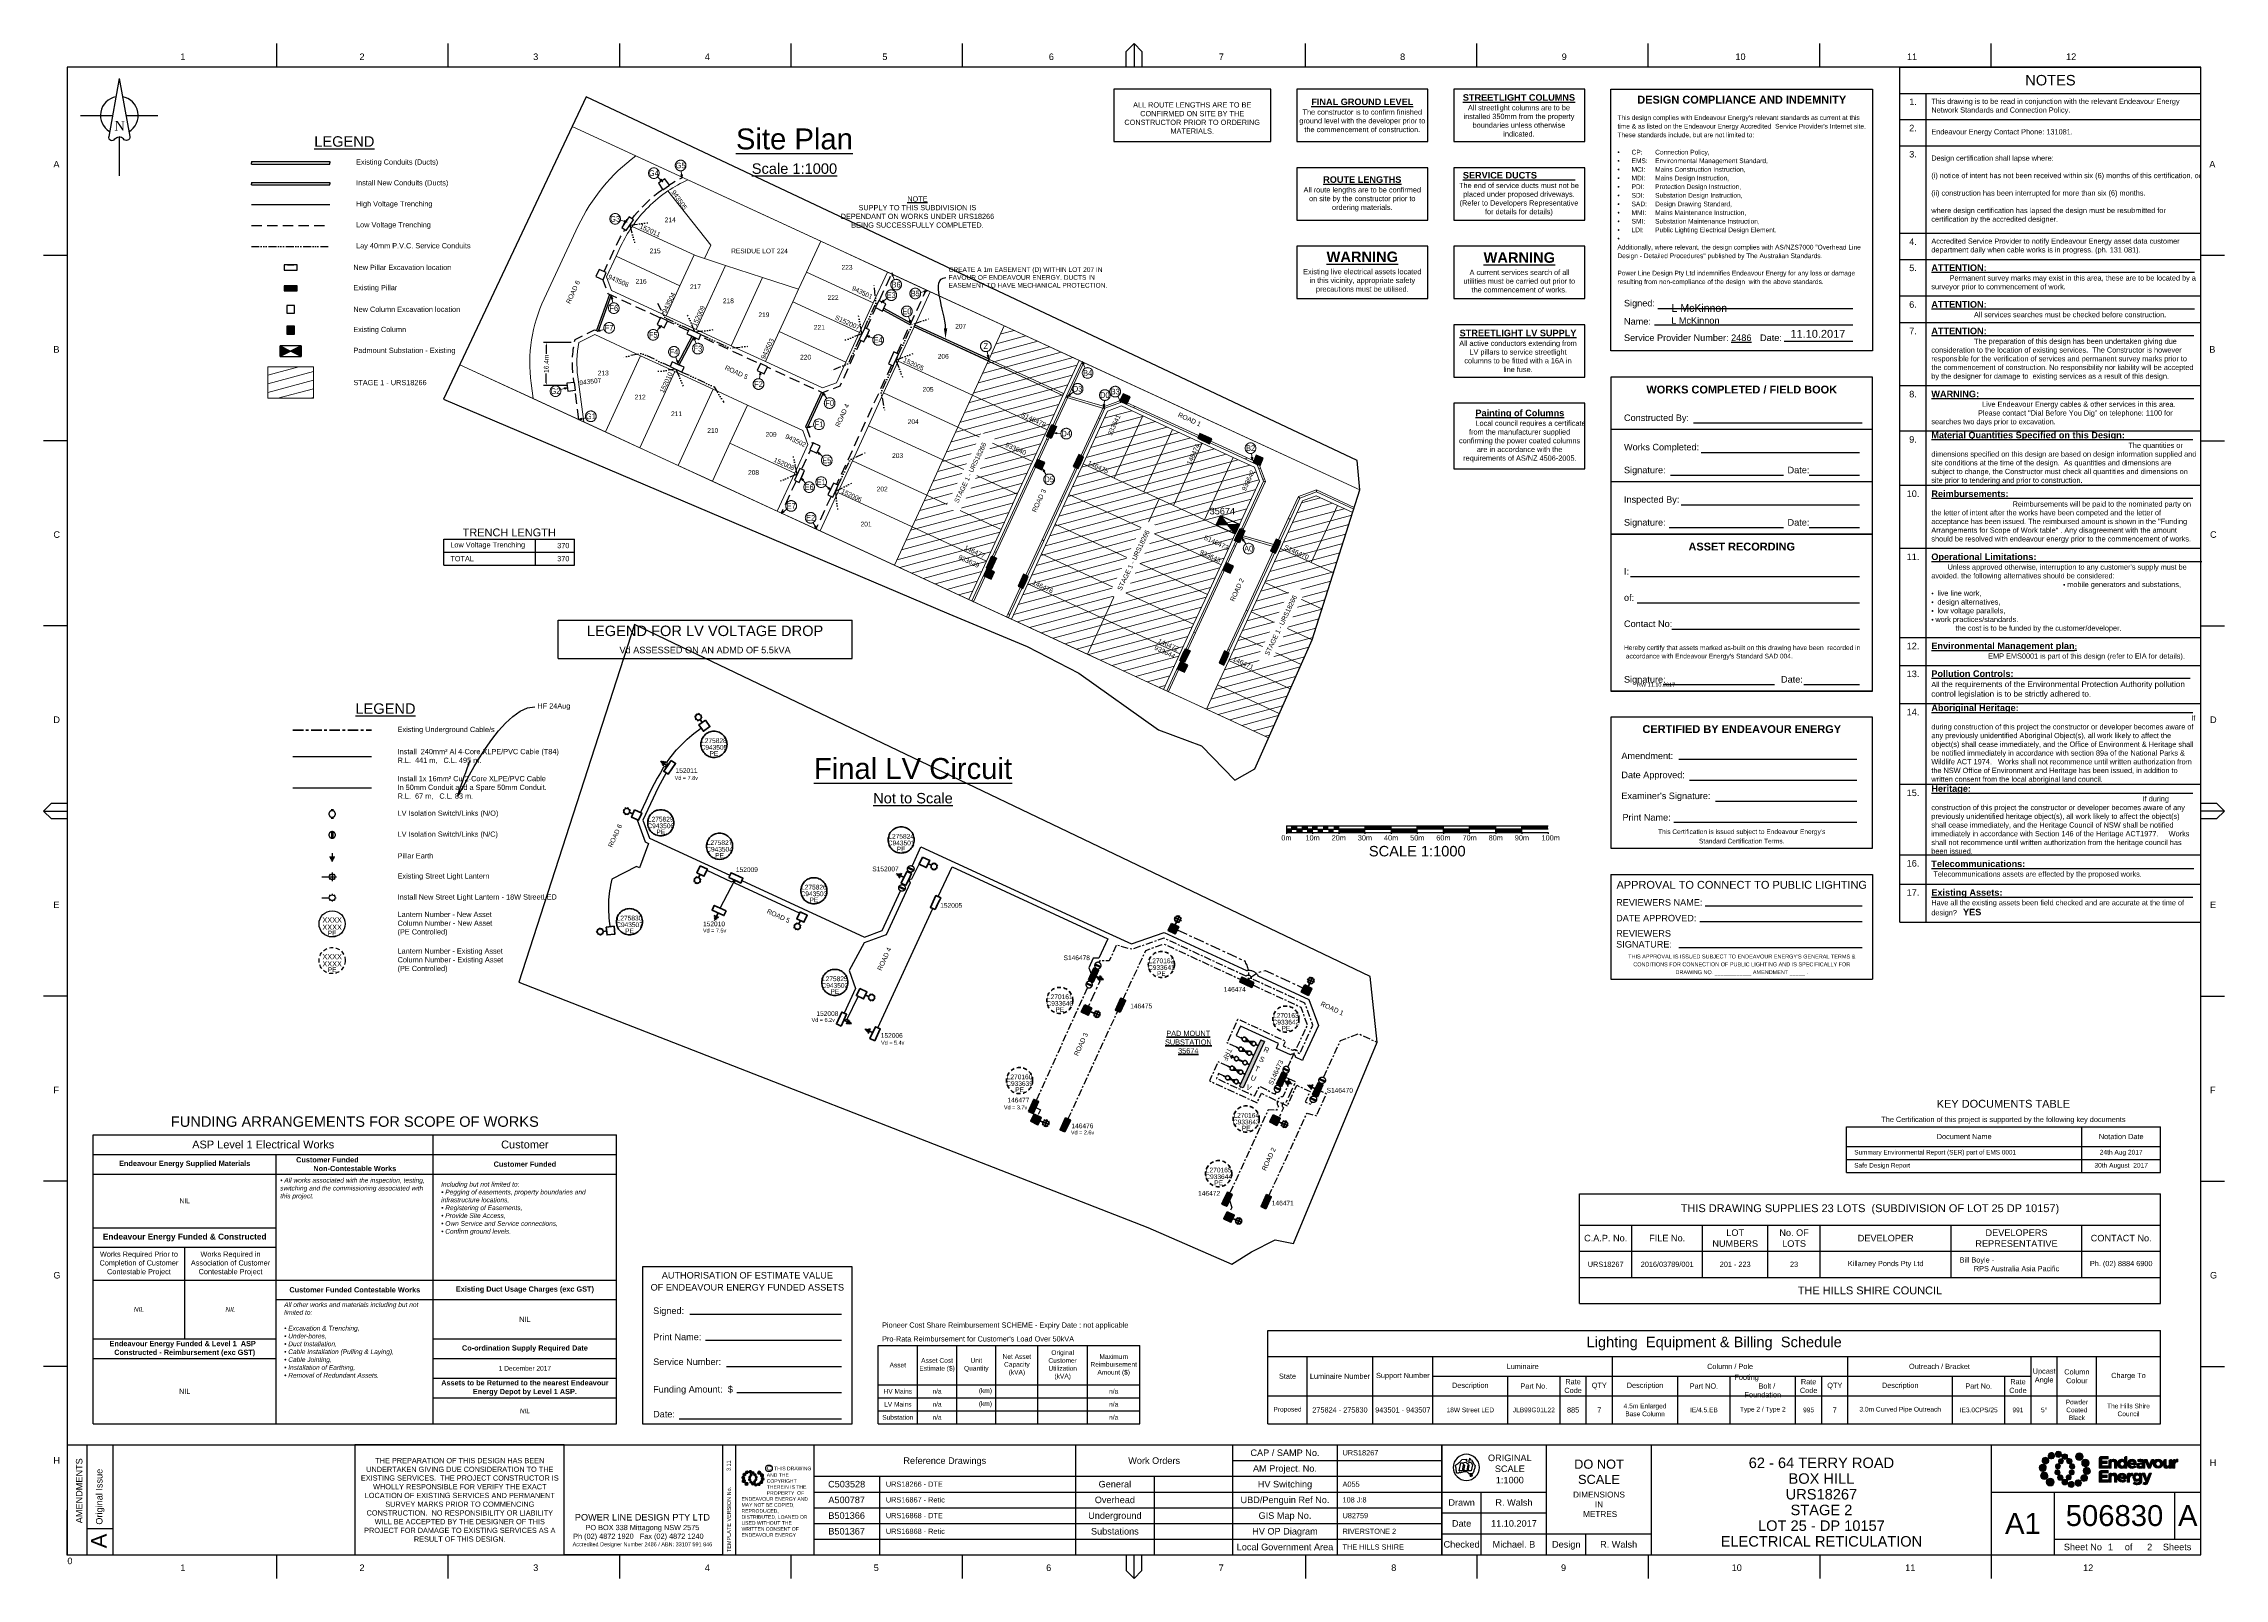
# Paper-space layout 'Retic' of a CAD drawing. Header units: metres, sheet in millimetres. Extents: x -9 to 824, y -9 to 577.
# The model-space entities are those that its viewports show. They can reach past a viewport. Long polylines and large blocks are cut down to what shows.
import ezdxf
from ezdxf import colors
from ezdxf.entities.mleader import LeaderData, LeaderLine
from ezdxf.enums import TextEntityAlignment as Align
from ezdxf.math import Vec2, Vec3

# ---------------------------------------------------------------- set-up
doc = ezdxf.new("R2010")
doc.units = ezdxf.units.M
for name, pattern in [('Cable Exist UG', [7, 4, -1, 1, -1]), ('Dash', [5, 3, -2]), ('IE Trench LV', [6, 4, -2]), ('PHANTOMX2', [6.6, 3, -0.75, 0.2, -0.75, 0.2, -0.75, 0.2, -0.75])]:
    doc.linetypes.add(name, pattern=pattern)
doc.layers.get('0').update_dxf_attribs({"color": 6})
for name, color, linetype, lineweight in [('_User Miscellaneous1', 30, 'Continuous', 13), ('_User Miscellaneous2', 31, 'Continuous', 13), ('_User Miscellaneous3', 51, 'Continuous', 13), ('_User_LV_Exist', 5, 'Continuous', 35), ('_User_SL_Exist', 4, 'Continuous', 35), ('Cadastre Developer_SP_NEW', 92, 'Continuous', 15)]:
    doc.layers.add(name, color=color, linetype=linetype, lineweight=lineweight)
doc.layers.add('_User Miscellaneous10', color=252, linetype='Continuous', lineweight=13, plot=False, transparency=0.75)
for name, color, linetype in [('Equip_LV_EXT', 7, 'Continuous'), ('Equip_LV_NEW', 2, 'Continuous'), ('Equip_SP_SL_EXT', 7, 'Continuous'), ('Mains_LV_New_R6', 2, 'Cable Z'), ('Mains_LV_New_T84', 2, 'Cable x'), ('Notes', 7, 'Continuous'), ('Services_SP_NEW_UG', 2, 'IE Trench LV'), ('Sub_LV_EXT', 7, 'Continuous'), ('Sub_LV_NEW', 2, 'Continuous'), ('Sub_SP_EXT', 7, 'Continuous'), ('SupportsUG_SP_LV_EXT', 7, 'Continuous'), ('SupportsUG_SP_LV_NEW', 2, 'Continuous'), ('SupportsUG_SP_LV_SL_NEW', 2, 'Continuous'), ('Trench_SP_NEW', 2, 'Continuous'), ('UG_Details_SP_MISC', 7, 'Continuous')]:
    doc.layers.add(name, color=color, linetype=linetype)
doc.layers.add('Viewports', color=6, linetype='Continuous', plot=False)
doc.styles.add('ARIAL', font='arial.ttf', dxfattribs={"height": 2})
doc.styles.add('COLUMN_LABEL', font='arial.ttf', dxfattribs={"height": 2})
doc.styles.add('iecARIAL', font='arial.ttf', dxfattribs={"height": 2})
doc.styles.add('iecNAME', font='times.ttf')
doc.styles.add('ieISOCP', font='arial.ttf', dxfattribs={"height": 1.5})
doc.styles.add('IESYMBOL1', font='isocp.shx')
doc.styles.add('POLE_LABEL', font='arial.ttf', dxfattribs={"height": 2})
doc.styles.add('SL_LABEL', font='arial.ttf', dxfattribs={"height": 2})
doc.styles.get("Standard").update_dxf_attribs({"font": 'arial.ttf'})
doc.linetypes.add('Cable New UG', pattern='A,5.5,-0.01,["X",Standard,S=1.8,R=0,X=0,Y=-0.94],-1.7', length=7.21)
doc.linetypes.add('Cable o', pattern='A,3.5,-0.01,["O",Standard,S=1.25,R=0,X=0,Y=-0.63],-1.36', length=4.87)
doc.linetypes.add('Cable x', pattern='A,4.5,-0.01,["X",Standard,S=1.25,R=0,X=0,Y=-0.65],-1.2', length=5.71)
doc.linetypes.add('Cable Z', pattern='A,5,-0.01,["Z",Standard,S=1.5,R=0,X=0,Y=-0.75],-1.3', length=6.31)
doc.linetypes.add('IE Trench HV', pattern='A,4,-0.4,["/",Standard,S=2,R=0,X=0.25,Y=-1],-1.6', length=6)
doc.dimstyles.new('1.8mm_1_1000', dxfattribs={"dimtxt": 1.8, "dimasz": 2, "dimexe": 1, "dimexo": 3, "dimgap": 0.5, "dimtad": 0, "dimtoh": 1, "dimlfac": -1, "dimzin": 12, "dimdsep": 46, "dimtxsty": 'Standard', "dimcen": 1, "dimclrd": 256, "dimclre": 256, "dimclrt": 256, "dimazin": 3, "dimtfac": 1, "dimtmove": 0, "dimatfit": 3, "dimfxl": 1, "dimtolj": 1, "dimtzin": 0, "dimlwd": -1, "dimlwe": -1, "dimarcsym": 0})

# ---------------------------------------------------------------- blocks, each defined once
blk = doc.blocks.new('NorthPnt 11(NP11)')
for p, q in [((-19.7, 0), (-3.5, 0)), ((-0.1, -10.9), (-0.1, -30.8)), ((3.3, 0), (19.7, 0))]:
    blk.add_line(p, q)
for points in [[(-0.1, 18.8), (-5.4, -10.7, 0.877048), (-2.3, -11.9, -0.1543), (-0.1, -10.9, 0.090511)], [(-0.1, 18.8), (5.3, -10.7, -0.877048), (2.1, -11.9, 0.1543), (-0.1, -10.9, -0.090511)]]:
    blk.add_lwpolyline(points, format="xyb")
for start, end in [(100.5988, 238.8643), (300.0994, 80.4374)]:
    blk.add_arc((0, 0), 9.64, start, end)
at = {"style": 'iecNAME'}
blk.add_text('N', height=5.02, dxfattribs=at).set_placement((-2.6, -7.8))
blk = doc.blocks.new('*T300')
at = {"layer": 'Notes', "color": 0, "linetype": 'ByBlock', "lineweight": -2, "ltscale": 0.7, "transparency": 16777216}
for p, q in [((0, 326.65), (115, 326.65)), ((0, 0), (0, 326.65)), ((115, 0), (115, 326.65)), ((0, 316.65), (115, 316.65)), ((10, 0), (10, 316.65)), ((0, 306.65), (115, 306.65)), ((0, 296.65), (115, 296.65)), ((0, 263.22), (115, 263.22)), ((0, 253.22), (115, 253.22)), ((0, 239.23), (115, 239.23)), ((0, 229.12), (115, 229.12)), ((0, 204.98), (115, 204.98)), ((0, 187.65), (115, 187.65)), ((0, 166.92), (115, 166.92)), ((0, 142.82), (115, 142.82)), ((0, 108.75), (115, 108.75)), ((0, 98.09), (115, 98.09)), ((0, 83.5), (115, 83.5)), ((0, 52.63), (115, 52.63)), ((0, 25.71), (115, 25.71)), ((0, 14.54), (115, 14.54)), ((0, 0), (115, 0))]:
    blk.add_line(p, q, dxfattribs=at)
at = {"layer": 'Notes', "ltscale": 0.7, "transparency": 16777216}
for s, insert, char_height, width, attachment_point in [('NOTES', (57.5, 321.65), 4, 112, 5), ('1.', (5, 314.65), 2.5, 4, 2), ('{\\C7;This drawing is to be read in conjunction with the relevant Endeavour Energy Network Standards and Connection Policy.}', (12, 311.65), 2, 101, 4), ('2.', (5, 304.65), 2.5, 4, 2), ('Endeavour Energy Contact Phone: 131081.', (12, 301.65), 2, 101, 4), ('3.', (5, 294.65), 2.5, 4, 2), ('Design certification shall lapse where:\\P\\P(i) notice of intent has not been received within six (6) months of this certification, or\\P\\P(ii) construction has been interrupted for more than six (6) months.\\P\\Pwhere design certification has lapsed the design must be resubmitted for certification by the accredited designer.', (12, 279.94), 2, 101, 4), ('4.', (5, 261.22), 2.5, 4, 2), ('Accredited Service Provider to notify Endeavour Energy asset data customer department daily when cable works is in progress. (ph. 131 081).', (12, 258.22), 2, 101, 4), ('5.', (5, 251.22), 2.5, 4, 2), ('{\\fArial|b1|i0|c0|p34;\\H1.25x;\\L\\C1;ATTENTION: \\fArial|b0|i0|c0|p34;\\H0.8x;\\l\\C7;                                                                                                                }Permanent survey marks may exist in this area, these are to be located by a surveyor prior to commencement of work.', (12, 246.23), 2, 101, 4), ('6.', (5, 237.23), 2.5, 4, 2), ('{\\fArial|b1|i0|c0|p34;\\H1.25x;\\L\\C1;ATTENTION: \\H0.8x;                                                                                                                            }All services searches must be checked before construction.', (12, 234.17), 2, 101, 4), ('7.', (5, 227.12), 2.5, 4, 2), ('{\\fArial|b1|i0|c0|p34;\\H1.25x;\\L\\C1;ATTENTION:\\H0.8x;                                                                                                                             }The preparation of this design has been undertaken giving due consideration to the location of existing services.  The Constructor is however responsible for the verification of services and permanent survey marks prior to the commencement of construction. No responsibility nor liability will be accepted by the designer for damage to  existing services as a result of this design.', (12, 217.05), 2, 101, 4), ('8.', (5, 202.98), 2.5, 4, 2), ('{\\fArial|b1|i0|c0|p34;\\H1.25x;\\L\\C1;WARNING:\\fArial|b0|i0|c0|p34;\\l   \\H0.8x;                                                                                                                                 }Live Endeavour Energy cables & other services in this area.                                  Please contact "Dial Before You Dig" on telephone: 1100 for searches two days prior to excavation.', (12, 196.32), 2, 101, 4), ('9.', (5, 185.65), 2.5, 5, 2), ('{\\fArial|b1|i0|c0|p34;\\H1.25x;\\L\\C3;Material Quantities Specified on this Design:\\fArial|b0|i0|c0|p34;\\l  \\H0.8x; \\C1;                                                                                                                                 \\C7;The quantities or dimensions specified on this design are based on design information supplied and site conditions at the time of the design.  As quantities and dimensions are subject to change, the Constructor must check all quantities and dimensions on site prior to tendering and prior to construction.}', (12, 177.28), 2, 101, 4), ('10.', (5, 164.92), 2.5, 7, 2), ('{\\fArial|b1|i0|c0|p34;\\H1.25x;\\L\\C3;Reimbursements:\\fArial|b0|i0|c0|p34;\\l   \\H0.8x;\\C1;                                                                                                                                 \\C7;Reimbursements will be paid to the nominated party on the letter of intent after the works have been competed and the letter of acceptance has been issued. The reimbursed amount is shown in the "Funding Arrangements for Scope of Work table" . Any disagreement with the amount should be resolved with endeavour energy prior to the commencement of works.}', (12, 154.87), 2, 101, 4), ('11.', (5, 140.82), 2.5, 7, 2), ("{\\fArial|b1|i0|c0|p34;\\H1.25x;\\L\\C3;Operational Limitations: \\l \\H0.8x;    }                                                                                     Unless approved otherwise, interruption to any customer's supply must be avoided. the following alternatives should be considered:                                                                                                             {\\fSymbol|b0|i0|c2|p18;\\H0.9x;\\C3; · }mobile generators and substations,\\P{\\fSymbol|b0|i0|c2|p18;\\H0.9x;\\C3;· } live line work,\\P{\\fSymbol|b0|i0|c2|p18;\\H0.9x;\\C3;· } design alternatives,\\P{\\fSymbol|b0|i0|c2|p18;\\H0.9x;\\C3;· } low voltage parallels,\\P{\\fSymbol|b0|i0|c2|p18;\\H0.9x;\\C3;· }work practices/standards.                                                                                                        the cost is to be funded by the customer/developer.", (12, 125.78), 2, 101, 4), ('12.', (5, 106.75), 2.5, 7, 2), ('13.', (5, 96.09), 2.5, 7, 2), ('14.', (5, 81.5), 2.5, 7, 2), ('15.', (5, 50.63), 2.5, 7, 2), ('16.', (5, 23.71), 2.5, 7, 2), ('17.', (5, 12.54), 2.5, 7, 2), ('{\\fArial|b1|i0|c0|p34;\\H1.25x;\\L\\C3;Existing Assets:                       }                                                                   Have all the existing assets been field checked and are accurate at the time of design?   {\\fArial|b1|i0|c0|p34;\\H1.25x;\\C1;YES\\C256; }', (12, 7.27), 2, 101, 4)]:
    blk.add_mtext(s, dxfattribs=dict(at, insert=insert, char_height=char_height, width=width, attachment_point=attachment_point))
at = {"layer": 'Notes', "color": 7, "ltscale": 0.7, "transparency": 16777216, "char_height": 2, "width": 101, "attachment_point": 4}
for s, insert in [('{\\fArial|b1|i0|c0|p34;\\H1.25x;\\L\\C3;Environmental Management plan\\H0.8x;:\\fArial|b0|i0|c0|p34;\\l\\C256;                                                                                       EMP EMS0001 is part of this design (refer to EIA for details).}', (12, 103.42)), ('{\\fArial|b1|i0|c0|p34;\\H1.25x;\\L\\C3;Pollution Controls:    \\H0.8x;                                                                                   }All {\\H1.1111x;the requirements of the Environmental Protection Authority pollution control legislation is to be strictly adhered to.}', (12, 90.79)), ('{\\fArial|b1|i0|c0|p34;\\H1.25x;\\L\\C3;Aboriginal Heritage:  \\C0; \\H0.8x;    \\fArial|b0|i0|c0|p34;\\l                                                                                                                                                                                                                If during construction of this project the constructor or developer becomes aware of any previously unidentified Aboriginal Object(s), all work likely to affect the object(s) shall cease immediately, and the Office of Environment & Heritage shall be notified immediately in accordance with section 89a of the National Parks & Wildlife ACT 1974.   Works shall not recommence until written authorization from the NSW Office of Environment and Heritage has been issued, in addition to written consent from the local aboriginal land council.}', (12, 68.06)), ('{\\fArial|b1|i0|c0|p34;\\H1.25x;\\L\\C3;Heritage: \\H0.8x;\\C0;      \\fArial|b0|i0|c0|p34;\\l                                                                                                                                                                                                                If during construction of this project the constructor or developer becomes aware of any previously unidentified heritage object(s), all work likely to affect the object(s) shall cease immediately, and the Heritage Council of NSW shall be notified immediately in accordance with Section 146 of the Heritage ACT1977.     Works shall not recommence until written authorization from the heritage council has been issued.}', (12, 39.17)), ('{\\fArial|b1|i0|c0|p34;\\H1.25x;\\L\\C3;Telecommunications:\\H0.8x;                                                                                      }Telecommunications assets are{\\fArial|b1|i0|c0|p34;\\C1; }effected by the proposed works. ', (12, 20.13))]:
    blk.add_mtext(s, dxfattribs=dict(at, insert=insert))
blk = doc.blocks.new('*U259')
at = {"layer": 'Notes'}
for points in [[(0, 0), (2, 0), (2, 1.25), (0, 1.25)], [(2, 1.25), (4, 1.25), (4, 2.5), (2, 2.5)], [(4, 0), (6, 0), (6, 1.25), (4, 1.25)], [(6, 1.25), (8, 1.25), (8, 2.5), (6, 2.5)], [(8, 0), (10, 0), (10, 1.25), (8, 1.25)], [(10, 1.25), (12, 1.25), (12, 2.5), (10, 2.5)], [(12, 0), (14, 0), (14, 1.25), (12, 1.25)], [(14, 1.25), (16, 1.25), (16, 2.5), (14, 2.5)], [(16, 0), (18, 0), (18, 1.25), (16, 1.25)], [(18, 1.25), (20, 1.25), (20, 2.5), (18, 2.5)], [(20, 0), (30, 0), (30, 1.25), (20, 1.25)], [(30, 1.25), (40, 1.25), (40, 2.5), (30, 2.5)], [(40, 0), (50, 0), (50, 1.25), (40, 1.25)], [(50, 1.25), (60, 1.25), (60, 2.5), (50, 2.5)], [(60, 0), (70, 0), (70, 1.25), (60, 1.25)], [(70, 1.25), (80, 1.25), (80, 2.5), (70, 2.5)], [(80, 0), (90, 0), (90, 1.25), (80, 1.25)], [(90, 1.25), (100, 1.25), (100, 2.5), (90, 2.5)]]:
    blk.add_hatch(color=256, dxfattribs=at).paths.add_polyline_path(points)
for p, q in [((0, 2.5), (0, 0)), ((0, 2.5), (100, 2.5)), ((2, 1.25), (0, 1.25)), ((0, 1.25), (0, 0)), ((0, 0), (100, 0)), ((0, 0), (2, 0)), ((0, 0), (0, -0.5)), ((2, 2.5), (2, 1.25)), ((2, 0), (2, 1.25)), ((2, 1.25), (4, 1.25)), ((4, 1.25), (4, 2.5)), ((6, 1.25), (4, 1.25)), ((4, 1.25), (4, 0)), ((4, 0), (6, 0)), ((6, 2.5), (6, 1.25)), ((6, 0), (6, 1.25)), ((6, 1.25), (8, 1.25)), ((8, 1.25), (8, 2.5)), ((10, 1.25), (8, 1.25)), ((8, 1.25), (8, 0)), ((8, 0), (10, 0)), ((10, 2.5), (10, 1.25)), ((10, 1.25), (20, 1.25)), ((10, 0), (10, 1.25)), ((10, 0), (10, -0.5)), ((20, 1.25), (20, 2.5)), ((30, 1.25), (20, 1.25)), ((20, 1.25), (20, 0)), ((20, 0), (30, 0)), ((20, 0), (20, -0.5)), ((30, 2.5), (30, 1.25)), ((30, 0), (30, 1.25)), ((30, 1.25), (40, 1.25)), ((30, 0), (30, -0.5)), ((40, 1.25), (40, 2.5)), ((100, 1.26), (40, 1.25)), ((40, 1.25), (40, 0)), ((40, 0), (50, 0)), ((40, 0), (40, -0.5)), ((50, 0), (50, 2.5)), ((50, 0), (50, 1.25)), ((50, 0), (50, -0.5)), ((60, 0), (60, -0.5)), ((60.02, 0), (60.02, 2.5)), ((60.02, 0), (60.02, 1.25)), ((70, 0), (70, 2.5)), ((70, 0), (70, 1.25)), ((70.02, 0), (70.02, -0.5)), ((79.98, 0), (79.98, 2.5)), ((79.98, 0), (79.98, 1.25)), ((80, 0), (80, -0.5)), ((89.98, 0), (89.98, -0.5)), ((90.01, 0), (90.01, 2.5)), ((90.01, 0), (90.01, 1.25)), ((100.01, 0), (100.01, -0.5))]:
    blk.add_line(p, q, dxfattribs=at)
at = {"layer": 'Notes', "style": 'iecARIAL'}
for s, p in [('0m', (0, -2.04)), ('10m', (10, -2.04)), ('20m', (20, -2.04)), ('30m', (30, -2.04)), ('40m', (40, -2.04)), ('50m', (50, -2.04)), ('60m', (60, -2.04)), ('70m', (70, -2.04)), ('80m', (80, -2.04)), ('90m', (90, -2.04)), ('100m', (101, -2.04))]:
    blk.add_text(s, height=2, dxfattribs=at).set_placement(p, align=Align.MIDDLE_CENTER)
blk.add_text('SCALE 1:1000', height=4, dxfattribs=at).set_placement((50, -7.13), align=Align.MIDDLE)
blk = doc.blocks.new('*T301')
at = {"layer": 'Notes', "color": 0, "linetype": 'ByBlock', "lineweight": -2, "ltscale": 0.7, "transparency": 16777216}
for p, q in [((0, 17.5), (120, 17.5)), ((0, 0), (0, 17.5)), ((90, 0), (90, 17.5)), ((120, 0), (120, 17.5)), ((0, 10), (120, 10)), ((0, 5), (120, 5)), ((0, 0), (120, 0))]:
    blk.add_line(p, q, dxfattribs=at)
at = {"layer": 'Notes', "color": 0, "ltscale": 0.7, "transparency": 16777216}
for s, insert, char_height, width, attachment_point in [('KEY DOCUMENTS TABLE', (60, 26.25), 3, 117, 5), ('The Certification of this project is supported by the following key documents', (60, 20), 2, 117, 5), ('Summary Environmental Report ({\\C256;SER}) part of EMS 0001 ', (3, 7.5), 1.75, 84, 4), ('Document Name', (45, 13.75), 2, 87, 5), ('Notation Date', (105, 13.75), 2, 27, 5), ('Safe Design Report', (3, 2.5), 1.75, 84, 4)]:
    blk.add_mtext(s, dxfattribs=dict(at, insert=insert, char_height=char_height, width=width, attachment_point=attachment_point))
at = {"layer": 'Notes', "color": 1, "ltscale": 0.7, "transparency": 16777216, "char_height": 1.8, "width": 27, "attachment_point": 5}
for s, insert in [('24th Aug 2017', (105, 7.5)), ('30th August  2017', (105, 2.5))]:
    blk.add_mtext(s, dxfattribs=dict(at, insert=insert))
blk = doc.blocks.new('*T302')
at = {"layer": 'Notes', "color": 0, "linetype": 'ByBlock', "lineweight": -2, "ltscale": 0.7, "transparency": 16777216}
for p, q in [((0, 110.51), (200, 110.51)), ((0, 0), (0, 110.51)), ((130, 0), (130, 110.51)), ((200, 0), (200, 110.51)), ((0, 103.01), (200, 103.01)), ((70, 0), (70, 103.01)), ((0, 95.51), (200, 95.51)), ((0, 75), (70, 75)), ((0, 67.5), (70, 67.5)), ((35, 32.5), (35, 67.5)), ((0, 55), (200, 55)), ((70, 47.5), (200, 47.5)), ((0, 32.5), (70, 32.5)), ((130, 32.5), (200, 32.5)), ((0, 25), (70, 25)), ((130, 25), (200, 25)), ((130, 17.5), (200, 17.5)), ((130, 10), (200, 10)), ((0, 0), (200, 0))]:
    blk.add_line(p, q, dxfattribs=at)
at = {"layer": 'Notes', "color": 0, "ltscale": 0.7, "transparency": 16777216}
for s, insert, char_height, width, attachment_point in [('FUNDING ARRANGEMENTS FOR SCOPE OF WORKS', (100, 115.51), 4, 197, 5), ('ASP Level 1 Electrical Works', (65, 106.76), 3, 127, 5), ('{\\fArial|b1|i0|c0|p34;Endeavour Energy Supplied Materials}', (35, 99.26), 2, 67, 5), ('{\\fArial|b1|i0|c0|p34;Customer Funded                            Non-Contestable Works}', (100, 99.26), 2, 57, 5), ('{\\fArial|b1|i0|c0|p34;Customer Funded}', (165, 99.26), 2, 67, 5), ('Customer', (165, 106.76), 3, 67, 5), ('{\\fSymbol|b0|i1|c2|p18;\\C3;· \\fArial|b0|i1|c0|p34;All works associated with the inspection, testing, switching and the commissioning associated with this project.}', (71.5, 94.01), 1.8, 57, 1), ('{\\fArial|b0|i1|c0|p34;\\C3;Including but not limited to:\\P\\fSymbol|b0|i1|c2|p18;· \\fArial|b0|i1|c0|p34;Pegging of easements, property boundaries and infrastructure locations,                                                        \\P\\fSymbol|b0|i1|c2|p18;· \\fArial|b0|i1|c0|p34;Registering of Easements,\\P\\fSymbol|b0|i1|c2|p18;· \\fArial|b0|i1|c0|p34;Provide Site Access,\\P\\fSymbol|b0|i1|c2|p18;· \\fArial|b0|i1|c0|p34;Own Service and Service connections,\\P\\fSymbol|b0|i1|c2|p18;· \\fArial|b0|i1|c0|p34;Confirm ground levels.}', (133, 92.51), 1.8, 64, 1), ('NIL', (35, 85.26), 1.8, 67, 5), ('{\\fArial|b1|i0|c0|p34;Endeavour Energy Funded & Constructed}', (35, 71.25), 2.25, 67, 5), ('Works Required Prior to Completion of Customer Contestable Project', (17.5, 61.25), 2, 32, 5), ('Works Required in Association of Customer Contestable Project', (52.5, 61.25), 2, 32, 5), ('{\\fArial|b1|i0|c0|p34;Customer Funded Contestable Works}', (100, 51.25), 2, 57, 5), ('{\\fArial|b1|i0|c0|p34;Existing Duct Usage Charges (exc GST)}', (165, 51.25), 2, 67, 5), ('{\\fArial|b0|i1|c0|p34;\\C3;NIL}', (17.5, 43.75), 1.8, 32, 5), ('{\\fArial|b0|i1|c0|p34;\\C3;NIL}', (52.5, 43.75), 1.8, 32, 5), ('{\\fArial|b0|i1|c0|p34;\\C3;All other works and materials including but not limited to:\\P                                                       \\P\\fSymbol|b0|i1|c2|p18;· \\fArial|b0|i1|c0|p34;Excavation & Trenching,\\P\\fSymbol|b0|i1|c2|p18;· \\fArial|b0|i1|c0|p34;Under-bores,\\P\\fSymbol|b0|i1|c2|p18;· \\fArial|b0|i1|c0|p34;Duct Installation,\\P\\fSymbol|b0|i1|c2|p18;· \\fArial|b0|i1|c0|p34;Cable Installation (Pulling & Laying),\\P\\fSymbol|b0|i1|c2|p18;· \\fArial|b0|i1|c0|p34;Cable Jointing, \\P\\fSymbol|b0|i1|c2|p18;· \\fArial|b0|i1|c0|p34;Installation of Earthing,\\P\\fSymbol|b0|i1|c2|p18;· \\fArial|b0|i1|c0|p34;Removal of Redundant Assets.                                        }', (73, 46.5), 1.8, 54, 1), ('NIL', (165, 40), 2, 67, 5), ('{\\fArial|b1|i0|c0|p34;Endeavour Energy Funded & Level 1  ASP   Constructed - Reimbursement (exc GST)}', (35, 28.75), 2, 67, 5), ('{\\fArial|b1|i0|c0|p34;Co-ordination Supply Required Date }', (165, 28.75), 2, 67, 5), ('{\\fArial|b1|i0|c0|p34;Assets to be Returned to the nearest Endeavour Energy Depot by Level 1 ASP.}', (165, 13.75), 2, 67, 5), ('{\\C3;1 December 2017', (165, 21.25), 1.8, 67, 5), ('NIL', (35, 12.5), 2, 67, 5), ('{\\fArial|b0|i1|c0|p34;\\C3;NIL}', (165, 5), 1.8, 67, 5)]:
    blk.add_mtext(s, dxfattribs=dict(at, insert=insert, char_height=char_height, width=width, attachment_point=attachment_point))
blk = doc.blocks.new('Funding Approval')
at = {"layer": 'Notes', "lineweight": -3}
for p, q in [((18, 42), (76, 42)), ((24, 32), (76, 32)), ((32, 22), (76, 22)), ((36, 12), (76, 12)), ((14, 2), (76, 2))]:
    blk.add_line(p, q, dxfattribs=at)
at = {"layer": 'Notes'}
blk.add_lwpolyline([(0, 0), (80, 0), (80, 60), (0, 60)], close=True, dxfattribs=at)
at = {"layer": 'Notes', "lineweight": -3}
for s, p in [('Signed:', (4, 41.26)), ('Print Name:', (4, 31.26)), ('Service Number:', (4, 21.76)), ('Funding Amount:  $', (4, 11.26)), ('Date:    ', (4, 1.76))]:
    blk.add_text(s, height=2.5, dxfattribs=at).set_placement(p, align=Align.BOTTOM_LEFT)
at = {"layer": 'Notes', "lineweight": -3, "insert": (40, 54.5), "char_height": 2.5, "attachment_point": 5, "line_spacing_factor": 1.1}
blk.add_mtext('AUTHORISATION OF ESTIMATE VALUE\\POF ENDEAVOUR ENERGY FUNDED ASSETS', dxfattribs=at)
blk = doc.blocks.new('Works As Completed  Field Recording')
at = {"layer": 'Notes', "lineweight": -3}
for p, q in [((31.61, 102.5), (96, 102.5)), ((34.52, 91.25), (95, 91.25)), ((22.83, 82.5), (66, 82.5)), ((75.75, 82.5), (95, 82.5)), ((26.82, 71.25), (95, 71.25)), ((22.24, 62.5), (66, 62.5)), ((75.75, 62.5), (95, 62.5)), ((7.5, 43.75), (95, 43.75)), ((10, 33.75), (95, 33.75)), ((23.25, 23.75), (95, 23.75)), ((20, 2.5), (62.5, 2.5)), ((73.75, 2.5), (95, 2.5))]:
    blk.add_line(p, q, dxfattribs=at)
at = {"layer": 'Notes'}
for p, q in [((100, 100), (0, 100)), ((100, 80), (0, 80)), ((100, 60), (0, 60)), ((100, 0), (0, 0))]:
    blk.add_line(p, q, dxfattribs=at)
for points in [[(0, 60), (100, 60), (100, 120), (0, 120)], [(0, 0), (100, 0), (100, 60), (0, 60)]]:
    blk.add_lwpolyline(points, close=True, dxfattribs=at)
at = {"layer": 'Notes', "ltscale": 10}
for s, p in [('Works Completed:', (5, 91.25)), ('Signature:', (5, 82.5)), ('Date:', (67.5, 82.5)), ('Inspected By:', (5, 71.25)), ('Signature:', (5, 62.5)), ('Date:', (67.5, 62.5)), ('I:', (5, 43.75)), ('of:', (5, 33.75)), ('Contact No:', (5, 23.75)), ('Signature:', (5, 2.5)), ('Date:', (65, 2.5))]:
    blk.add_text(s, height=2.5, dxfattribs=at).set_placement(p, align=Align.BOTTOM_LEFT)
at = {"layer": 'Notes', "ltscale": 10, "char_height": 3, "attachment_point": 2}
for s, insert in [('{\\fArial|b1|i0|c0|p34;WORKS COMPLETED / FIELD BOOK}', (50, 116.75)), ('{\\fArial|b1|i0|c0|p34;ASSET RECORDING}', (50.01, 56.75))]:
    blk.add_mtext(s, dxfattribs=dict(at, insert=insert))
at = {"layer": 'Notes', "ltscale": 10, "insert": (5, 102.46), "char_height": 2.5, "width": 24.8465, "attachment_point": 7}
blk.add_mtext('Constructed By:', dxfattribs=at)
at = {"layer": 'Notes', "insert": (5, 17.5), "char_height": 2, "attachment_point": 1}
blk.add_mtext("{\\H0.9x;Hereby certify that assets marked as-built on this drawing have been  recorded in\\P accordance with Endeavour Energy's Standard SAD 004}.", dxfattribs=at)
blk = doc.blocks.new('Design Compliance & Indeminity')
at = {"layer": 'Notes'}
for p, q in [((16.64, 10), (92.5, 10)), ((17.96, 16.25), (92.5, 16.25)), ((66.21, 3.75), (92.5, 3.75))]:
    blk.add_line(p, q, dxfattribs=at)
blk.add_lwpolyline([(0, 100), (100, 100), (100, 0), (0, 0)], close=True, dxfattribs=at)
at = {"layer": 'Notes', "ltscale": 10, "insert": (50, 97.5), "char_height": 3, "attachment_point": 2}
blk.add_mtext('{\\fArial|b1|i0|c0|p34;DESIGN COMPLIANCE AND INDEMNITY}', dxfattribs=at)
at = {"layer": 'Notes', "lineweight": -3, "insert": (2.5, 25), "char_height": 1.8, "width": 93.5, "attachment_point": 7, "line_spacing_factor": 1.1}
blk.add_mtext('This design complies with Endeavour Energy\'s relevant standards as current at this time & as listed on the Endeavour Energy Accredited  Service Provider\'s Internet site. These standards include, but are not limited to:\\P\\P\\pi-5.4,l5.4,t5.4,14.4;{\\fSymbol|b0|i0|c2|p18;·^I}CP:^IConnection Policy,\\P{\\fSymbol|b0|i0|c2|p18;·^I}EMS: ^IEnvironmental Management Standard,\\P{\\fSymbol|b0|i0|c2|p18;·^I}MCI:^IMains Construction Instruction,\\P{\\fSymbol|b0|i0|c2|p18;·^I}MDI:^IMains Design Instruction,\\P{\\fSymbol|b0|i0|c2|p18;·^I}PDI:^IProtection Design Instruction,\\P{\\fSymbol|b0|i0|c2|p18;·^I}SDI:^ISubstation Design Instruction,\\P{\\fSymbol|b0|i0|c2|p18;·^I}SAD:^IDesign Drawing Standard,\\P{\\fSymbol|b0|i0|c2|p18;·^I}MMI:^IMains Maintenance Instruction,\\P{\\fSymbol|b0|i0|c2|p18;·^I}SMI:^ISubstation Maintenance Instruction,\\P{\\fSymbol|b0|i0|c2|p18;·^I}LDI:^IPublic Lighting Electrical Design Element.\\P\\pt5.4;{\\fSymbol|b0|i0|c2|p18;·^I}\\P\\pi0,l0,tz;Additionally, where relevant, the design complies with AS/NZS7000 "Overhead Line Design - Detailed Procedures" published by The Australian Standards.\\P\\PPower Line Design Pty Ltd indemnifies Endeavour Energy for any loss or damage resulting from non-compliance of the design  with the above standards.', dxfattribs=at)
at = {"layer": 'Notes', "char_height": 2.5, "attachment_point": 7}
for s, insert in [('Signed:', (5, 16.25)), ('Name:', (5, 10)), ('Service Provider Number: {\\L2486}', (5, 3.75)), ('Date:', (57, 3.75))]:
    blk.add_mtext(s, dxfattribs=dict(at, insert=insert))
blk = doc.blocks.new('Certfied by Endeavour Energy')
at = {"layer": 'Notes', "lineweight": -3}
for p, q in [((26, 34), (94, 34)), ((30, 26), (94, 26)), ((40, 18), (94, 18)), ((24, 10), (94, 10))]:
    blk.add_line(p, q, dxfattribs=at)
at = {"layer": 'Notes'}
blk.add_lwpolyline([(0, 0), (100, 0), (100, 50), (0, 50)], close=True, dxfattribs=at)
at = {"layer": 'Notes', "ltscale": 10, "insert": (50, 47), "char_height": 3, "width": 80, "attachment_point": 2}
blk.add_mtext('{\\fArial|b1|i0|c0|p34;CERTIFIED BY ENDEAVOUR ENERGY}', dxfattribs=at)
at = {"layer": 'Notes', "char_height": 2.5, "attachment_point": 7}
for s, insert, width in [('Amendment:', (4, 34), 19.80559345), ('Date Approved:', (4, 26), 32), ("Examiner's Signature:", (4, 18), 50), ('Print Name:', (4.403783, 10.5), 23.596217)]:
    blk.add_mtext(s, dxfattribs=dict(at, insert=insert, width=width))
at = {"layer": 'Notes', "lineweight": -3, "insert": (50, 4.5), "char_height": 1.8, "attachment_point": 5, "line_spacing_factor": 1.2}
blk.add_mtext("This Certification is issued subject to Endeavour Energy's \\PStandard Certification Terms.", dxfattribs=at)
blk = doc.blocks.new('*T303')
at = {"layer": 'Notes', "color": 0, "linetype": 'ByBlock', "lineweight": -2, "ltscale": 0.7, "transparency": 16777216}
for p, q in [((0, 10), (50, 10)), ((0, 0), (0, 10)), ((35, 0), (35, 10)), ((50, 0), (50, 10)), ((0, 5), (50, 5)), ((0, 0), (50, 0))]:
    blk.add_line(p, q, dxfattribs=at)
at = {"layer": 'Notes', "color": 0, "ltscale": 0.7, "transparency": 16777216, "char_height": 2}
for s, insert, width, attachment_point in [('Low Voltage Trenching', (2.5, 7.5), 30, 4), ('370', (48, 7.5), 11, 6), ('TOTAL ', (2.5, 2.5), 30, 4), ('370', (48, 2.5), 11, 6)]:
    blk.add_mtext(s, dxfattribs=dict(at, insert=insert, width=width, attachment_point=attachment_point))
at = {"layer": 'Notes', "color": 0, "transparency": 16777216, "insert": (25, 12.5), "char_height": 3, "width": 47, "attachment_point": 5}
blk.add_mtext('TRENCH LENGTH', dxfattribs=at)
blk = doc.blocks.new('NOTE_APPROVAL-TO-CONNECT-SL')
for p, q in [((0, 40), (0, 0)), ((0, 40), (100, 40)), ((100, 40), (100, 0)), ((0, 0), (100, 0))]:
    blk.add_line(p, q)
at = {"lineweight": -3}
for p, q in [((36, 28), (96, 28)), ((34, 22), (96, 22)), ((26, 12), (96, 12))]:
    blk.add_line(p, q, dxfattribs=at)
blk.add_text('APPROVAL TO CONNECT TO PUBLIC LIGHTING', height=3, dxfattribs=at).set_placement((50, 36), align=Align.MIDDLE_CENTER)
at = {"char_height": 2.5, "attachment_point": 7}
for s, insert, width in [('REVIEWERS NAME:', (2, 28), 34), ('REVIEWERS\\PSIGNATURE: ', (2, 12), 21.9287), ('DATE APPROVED:', (2, 22), 36)]:
    blk.add_mtext(s, dxfattribs=dict(at, insert=insert, width=width))
at = {"lineweight": -3, "insert": (50, 5.4), "char_height": 1.5, "width": 92, "attachment_point": 5, "line_spacing_factor": 1.2}
blk.add_mtext("THIS APPROVAL IS ISSUED SUBJECT TO ENDEAVOUR ENERGY'S GENERAL TERMS & CONDITIONS FOR CONNECTION OF PUBLIC LIGHTING AND IS SPECIFICALLY FOR DRAWING NO. ____________ AMENDMENT _____ .", dxfattribs=at)
blk = doc.blocks.new('EE_LOGO_SMALL')
at = {"layer": 'Notes'}
h = blk.add_hatch(color=256, dxfattribs=at)
edge = h.paths.add_edge_path()
edge.add_spline(control_points=[(-8.4, 2), (-9.2, 2), (-9.8, 1.4), (-9.8, 0.7), (-9.9, -0.1), (-9.3, -0.7), (-8.6, -0.8), (-7.8, -0.8), (-7.2, -0.2), (-7.1, 0.5), (-7.1, 1.3), (-7.7, 1.9), (-8.4, 2)], knot_values=[0, 0, 0, 0, 1, 1, 1, 2, 2, 2, 3, 3, 3, 4, 4, 4, 4], degree=3, periodic=0)
h = blk.add_hatch(color=256, dxfattribs=at)
edge = h.paths.add_edge_path()
edge.add_spline(control_points=[(-6.8, 4.5), (-7.4, 4.8), (-8.2, 4.6), (-8.6, 4), (-8.9, 3.4), (-8.7, 2.6), (-8.1, 2.2), (-7.5, 1.9), (-6.7, 2.1), (-6.3, 2.7), (-6, 3.3), (-6.2, 4.1), (-6.8, 4.5)], knot_values=[0, 0, 0, 0, 1, 1, 1, 2, 2, 2, 3, 3, 3, 4, 4, 4, 4], degree=3, periodic=0)
h = blk.add_hatch(color=256, dxfattribs=at)
edge = h.paths.add_edge_path()
edge.add_spline(control_points=[(-4.2, 5.9), (-4.6, 6.5), (-5.3, 6.6), (-5.9, 6.3), (-6.4, 5.9), (-6.6, 5.1), (-6.2, 4.6), (-5.9, 4), (-5.1, 3.8), (-4.6, 4.2), (-4, 4.6), (-3.8, 5.3), (-4.2, 5.9)], knot_values=[0, 0, 0, 0, 1, 1, 1, 2, 2, 2, 3, 3, 3, 4, 4, 4, 4], degree=3, periodic=0)
h = blk.add_hatch(color=256, dxfattribs=at)
edge = h.paths.add_edge_path()
edge.add_spline(control_points=[(-1.3, 5.9), (-1.4, 6.5), (-2, 7), (-2.6, 6.9), (-3.3, 6.9), (-3.7, 6.3), (-3.7, 5.6), (-3.6, 5), (-3, 4.5), (-2.4, 4.6), (-1.7, 4.7), (-1.3, 5.2), (-1.3, 5.9)], knot_values=[0, 0, 0, 0, 1, 1, 1, 2, 2, 2, 3, 3, 3, 4, 4, 4, 4], degree=3, periodic=0)
h = blk.add_hatch(color=256, dxfattribs=at)
edge = h.paths.add_edge_path()
edge.add_spline(control_points=[(-2.5, 2.1), (-3, 2.2), (-3.5, 1.9), (-3.6, 1.3), (-3.7, 0.8), (-3.4, 0.3), (-2.9, 0.2), (-2.4, 0.1), (-1.9, 0.4), (-1.8, 0.9), (-1.7, 1.5), (-2, 2), (-2.5, 2.1)], knot_values=[0, 0, 0, 0, 1, 1, 1, 2, 2, 2, 3, 3, 3, 4, 4, 4, 4], degree=3, periodic=0)
h = blk.add_hatch(color=256, dxfattribs=at)
edge = h.paths.add_edge_path()
edge.add_spline(control_points=[(1, 4.9), (1, 4.3), (0.5, 3.8), (-0.1, 3.8), (-0.7, 3.8), (-1.2, 4.3), (-1.2, 4.9), (-1.2, 5.5), (-0.7, 6), (-0.1, 6), (0.5, 6), (1, 5.5), (1, 4.9)], knot_values=[0, 0, 0, 0, 1, 1, 1, 2, 2, 2, 3, 3, 3, 4, 4, 4, 4], degree=3, periodic=0)
edge = h.paths.add_edge_path()
edge.add_spline(control_points=[(-1.4, 4), (-1.9, 4.1), (-2.4, 3.8), (-2.5, 3.3), (-2.6, 2.7), (-2.3, 2.2), (-1.8, 2.1), (-1.3, 2), (-0.7, 2.3), (-0.6, 2.9), (-0.5, 3.4), (-0.9, 3.9), (-1.4, 4)], knot_values=[0, 0, 0, 0, 1, 1, 1, 2, 2, 2, 3, 3, 3, 4, 4, 4, 4], degree=3, periodic=0)
h = blk.add_hatch(color=256, dxfattribs=at)
edge = h.paths.add_edge_path()
edge.add_spline(control_points=[(2.3, 2.4), (2.8, 2.8), (2.8, 3.4), (2.4, 3.9), (2, 4.3), (1.4, 4.3), (0.9, 3.9), (0.5, 3.6), (0.5, 2.9), (0.9, 2.5), (1.2, 2), (1.9, 2), (2.3, 2.4)], knot_values=[0, 0, 0, 0, 1, 1, 1, 2, 2, 2, 3, 3, 3, 4, 4, 4, 4], degree=3, periodic=0)
edge = h.paths.add_edge_path()
edge.add_spline(control_points=[(1, 4.9), (1, 4.3), (0.5, 3.8), (-0.1, 3.8), (-0.7, 3.8), (-1.2, 4.3), (-1.2, 4.9), (-1.2, 5.5), (-0.7, 6), (-0.1, 6), (0.5, 6), (1, 5.5), (1, 4.9)], knot_values=[0, 0, 0, 0, 1, 1, 1, 2, 2, 2, 3, 3, 3, 4, 4, 4, 4], degree=3, periodic=0)
h = blk.add_hatch(color=256, dxfattribs=at)
edge = h.paths.add_edge_path()
edge.add_spline(control_points=[(1, 4.9), (1, 4.3), (0.5, 3.8), (-0.1, 3.8), (-0.7, 3.8), (-1.2, 4.3), (-1.2, 4.9), (-1.2, 5.5), (-0.7, 6), (-0.1, 6), (0.5, 6), (1, 5.5), (1, 4.9)], knot_values=[0, 0, 0, 0, 1, 1, 1, 2, 2, 2, 3, 3, 3, 4, 4, 4, 4], degree=3, periodic=0)
edge = h.paths.add_edge_path(flags=16)
edge.add_spline(control_points=[(1, 4.9), (1, 4.3), (0.5, 3.8), (-0.1, 3.8), (-0.7, 3.8), (-1.2, 4.3), (-1.2, 4.9), (-1.2, 5.5), (-0.7, 6), (-0.1, 6), (0.5, 6), (1, 5.5), (1, 4.9)], knot_values=[0, 0, 0, 0, 1, 1, 1, 2, 2, 2, 3, 3, 3, 4, 4, 4, 4], degree=3, periodic=0)
h = blk.add_hatch(color=256, dxfattribs=at)
edge = h.paths.add_edge_path()
edge.add_spline(control_points=[(3, 0.2), (3.5, 0.3), (3.8, 0.9), (3.7, 1.4), (3.6, 1.9), (3, 2.3), (2.5, 2.1), (1.9, 2), (1.6, 1.4), (1.8, 0.9), (1.9, 0.4), (2.5, 0.1), (3, 0.2)], knot_values=[0, 0, 0, 0, 1, 1, 1, 2, 2, 2, 3, 3, 3, 4, 4, 4, 4], degree=3, periodic=0)
h = blk.add_hatch(color=256, dxfattribs=at)
edge = h.paths.add_edge_path()
edge.add_spline(control_points=[(7, 4.9), (7, 4), (6.3, 3.4), (5.5, 3.4), (4.6, 3.4), (4, 4), (4, 4.9), (4, 5.7), (4.6, 6.4), (5.5, 6.4), (6.3, 6.4), (7, 5.7), (7, 4.9)], knot_values=[0, 0, 0, 0, 1, 1, 1, 2, 2, 2, 3, 3, 3, 4, 4, 4, 4], degree=3, periodic=0)
h = blk.add_hatch(color=256, dxfattribs=at)
edge = h.paths.add_edge_path()
edge.add_spline(control_points=[(8.4, 1.1), (9.1, 1.5), (9.4, 2.3), (9.1, 3), (8.8, 3.7), (7.9, 4.1), (7.2, 3.8), (6.5, 3.4), (6.2, 2.6), (6.5, 1.9), (6.8, 1.2), (7.7, 0.8), (8.4, 1.1)], knot_values=[0, 0, 0, 0, 1, 1, 1, 2, 2, 2, 3, 3, 3, 4, 4, 4, 4], degree=3, periodic=0)
h = blk.add_hatch(color=256, dxfattribs=at)
edge = h.paths.add_edge_path()
edge.add_spline(control_points=[(8.3, -1.9), (9, -1.9), (9.7, -1.4), (9.7, -0.6), (9.7, 0.1), (9.2, 0.8), (8.4, 0.8), (7.7, 0.8), (7, 0.3), (7, -0.5), (6.9, -1.2), (7.5, -1.9), (8.3, -1.9)], knot_values=[0, 0, 0, 0, 1, 1, 1, 2, 2, 2, 3, 3, 3, 4, 4, 4, 4], degree=3, periodic=0)
h = blk.add_hatch(color=256, dxfattribs=at)
edge = h.paths.add_edge_path()
edge.add_spline(control_points=[(-8.5, -1.1), (-9.2, -1.4), (-9.6, -2.3), (-9.3, -3), (-8.9, -3.7), (-8.1, -4), (-7.4, -3.7), (-6.7, -3.4), (-6.3, -2.5), (-6.6, -1.8), (-7, -1.1), (-7.8, -0.8), (-8.5, -1.1)], knot_values=[0, 0, 0, 0, 1, 1, 1, 2, 2, 2, 3, 3, 3, 4, 4, 4, 4], degree=3, periodic=0)
h = blk.add_hatch(color=256, dxfattribs=at)
edge = h.paths.add_edge_path()
edge.add_spline(control_points=[(-7.1, -4.8), (-7.1, -4), (-6.5, -3.3), (-5.6, -3.3), (-4.8, -3.3), (-4.1, -4), (-4.1, -4.8), (-4.1, -5.7), (-4.8, -6.3), (-5.6, -6.3), (-6.5, -6.3), (-7.1, -5.7), (-7.1, -4.8)], knot_values=[0, 0, 0, 0, 1, 1, 1, 2, 2, 2, 3, 3, 3, 4, 4, 4, 4], degree=3, periodic=0)
h = blk.add_hatch(color=256, dxfattribs=at)
edge = h.paths.add_edge_path()
edge.add_spline(control_points=[(-3.1, -0.2), (-3.7, -0.3), (-4, -0.8), (-3.8, -1.4), (-3.7, -1.9), (-3.2, -2.2), (-2.6, -2.1), (-2.1, -1.9), (-1.8, -1.4), (-1.9, -0.9), (-2.1, -0.3), (-2.6, 0), (-3.1, -0.2)], knot_values=[0, 0, 0, 0, 1, 1, 1, 2, 2, 2, 3, 3, 3, 4, 4, 4, 4], degree=3, periodic=0)
h = blk.add_hatch(color=256, dxfattribs=at)
edge = h.paths.add_edge_path()
edge.add_spline(control_points=[(-2.5, -2.3), (-2.9, -2.7), (-3, -3.4), (-2.6, -3.8), (-2.2, -4.2), (-1.5, -4.3), (-1.1, -3.9), (-0.7, -3.5), (-0.6, -2.8), (-1, -2.4), (-1.4, -2), (-2, -1.9), (-2.5, -2.3)], knot_values=[0, 0, 0, 0, 1, 1, 1, 2, 2, 2, 3, 3, 3, 4, 4, 4, 4], degree=3, periodic=0)
h = blk.add_hatch(color=256, dxfattribs=at)
edge = h.paths.add_edge_path()
edge.add_spline(control_points=[(-1.2, -4.8), (-1.2, -4.2), (-0.7, -3.7), (-0.1, -3.7), (0.5, -3.7), (1, -4.2), (1, -4.8), (1, -5.4), (0.5, -5.9), (-0.1, -5.9), (-0.7, -5.9), (-1.2, -5.4), (-1.2, -4.8)], knot_values=[0, 0, 0, 0, 1, 1, 1, 2, 2, 2, 3, 3, 3, 4, 4, 4, 4], degree=3, periodic=0)
h = blk.add_hatch(color=256, dxfattribs=at)
edge = h.paths.add_edge_path()
edge.add_spline(control_points=[(1.2, -3.9), (1.7, -4.1), (2.2, -3.7), (2.3, -3.2), (2.5, -2.7), (2.1, -2.2), (1.6, -2.1), (1.1, -2), (0.6, -2.3), (0.5, -2.8), (0.4, -3.3), (0.7, -3.8), (1.2, -3.9)], knot_values=[0, 0, 0, 0, 1, 1, 1, 2, 2, 2, 3, 3, 3, 4, 4, 4, 4], degree=3, periodic=0)
h = blk.add_hatch(color=256, dxfattribs=at)
edge = h.paths.add_edge_path()
edge.add_spline(control_points=[(1.2, -5.8), (1.3, -6.5), (1.8, -6.9), (2.5, -6.9), (3.1, -6.8), (3.6, -6.2), (3.5, -5.6), (3.4, -5), (2.9, -4.5), (2.2, -4.6), (1.6, -4.6), (1.1, -5.2), (1.2, -5.8)], knot_values=[0, 0, 0, 0, 1, 1, 1, 2, 2, 2, 3, 3, 3, 4, 4, 4, 4], degree=3, periodic=0)
h = blk.add_hatch(color=256, dxfattribs=at)
edge = h.paths.add_edge_path()
edge.add_spline(control_points=[(2.4, -2), (2.9, -2.1), (3.4, -1.8), (3.5, -1.3), (3.6, -0.8), (3.3, -0.3), (2.8, -0.2), (2.2, -0.1), (1.7, -0.4), (1.6, -0.9), (1.5, -1.4), (1.8, -1.9), (2.4, -2)], knot_values=[0, 0, 0, 0, 1, 1, 1, 2, 2, 2, 3, 3, 3, 4, 4, 4, 4], degree=3, periodic=0)
h = blk.add_hatch(color=256, dxfattribs=at)
edge = h.paths.add_edge_path()
edge.add_spline(control_points=[(4, -5.8), (4.4, -6.4), (5.2, -6.6), (5.7, -6.2), (6.3, -5.8), (6.5, -5.1), (6.1, -4.5), (5.7, -4), (5, -3.8), (4.4, -4.2), (3.8, -4.5), (3.7, -5.3), (4, -5.8)], knot_values=[0, 0, 0, 0, 1, 1, 1, 2, 2, 2, 3, 3, 3, 4, 4, 4, 4], degree=3, periodic=0)
h = blk.add_hatch(color=256, dxfattribs=at)
edge = h.paths.add_edge_path()
edge.add_spline(control_points=[(6.7, -4.4), (7.3, -4.8), (8.1, -4.6), (8.4, -4), (8.8, -3.3), (8.6, -2.6), (8, -2.2), (7.3, -1.8), (6.6, -2.1), (6.2, -2.7), (5.8, -3.3), (6, -4.1), (6.7, -4.4)], knot_values=[0, 0, 0, 0, 1, 1, 1, 2, 2, 2, 3, 3, 3, 4, 4, 4, 4], degree=3, periodic=0)
at = {"layer": 'Notes', "lineweight": 0}
for points in [[(1.8, 2.1), (1.8, 2.1)], [(-2, -2.1), (-2, -2.1)]]:
    blk.add_lwpolyline(points, dxfattribs=at)
for points in [[(-8.4, 2), (-9.2, 2), (-9.8, 1.4), (-9.8, 0.7), (-9.9, -0.1), (-9.3, -0.7), (-8.6, -0.8), (-7.8, -0.8), (-7.2, -0.2), (-7.1, 0.5), (-7.1, 1.3), (-7.7, 1.9), (-8.4, 2)], [(-6.8, 4.5), (-7.4, 4.8), (-8.2, 4.6), (-8.6, 4), (-8.9, 3.4), (-8.7, 2.6), (-8.1, 2.2), (-7.5, 1.9), (-6.7, 2.1), (-6.3, 2.7), (-6, 3.3), (-6.2, 4.1), (-6.8, 4.5)], [(-4.2, 5.9), (-4.6, 6.5), (-5.3, 6.6), (-5.9, 6.3), (-6.4, 5.9), (-6.6, 5.1), (-6.2, 4.6), (-5.9, 4), (-5.1, 3.8), (-4.6, 4.2), (-4, 4.6), (-3.8, 5.3), (-4.2, 5.9)], [(-1.3, 5.9), (-1.4, 6.5), (-2, 7), (-2.6, 6.9), (-3.3, 6.9), (-3.7, 6.3), (-3.7, 5.6), (-3.6, 5), (-3, 4.5), (-2.4, 4.6), (-1.7, 4.7), (-1.3, 5.2), (-1.3, 5.9)], [(-2.5, 2.1), (-3, 2.2), (-3.5, 1.9), (-3.6, 1.3), (-3.7, 0.8), (-3.4, 0.3), (-2.9, 0.2), (-2.4, 0.1), (-1.9, 0.4), (-1.8, 0.9), (-1.7, 1.5), (-2, 2), (-2.5, 2.1)], [(-1.4, 4), (-1.9, 4.1), (-2.4, 3.8), (-2.5, 3.3), (-2.6, 2.7), (-2.3, 2.2), (-1.8, 2.1), (-1.3, 2), (-0.7, 2.3), (-0.6, 2.9), (-0.5, 3.4), (-0.9, 3.9), (-1.4, 4)], [(1, 4.9), (1, 4.3), (0.5, 3.8), (-0.1, 3.8), (-0.7, 3.8), (-1.2, 4.3), (-1.2, 4.9), (-1.2, 5.5), (-0.7, 6), (-0.1, 6), (0.5, 6), (1, 5.5), (1, 4.9)], [(1, 4.9), (1, 4.3), (0.5, 3.8), (-0.1, 3.8), (-0.7, 3.8), (-1.2, 4.3), (-1.2, 4.9), (-1.2, 5.5), (-0.7, 6), (-0.1, 6), (0.5, 6), (1, 5.5), (1, 4.9)], [(2.3, 2.4), (2.8, 2.8), (2.8, 3.4), (2.4, 3.9), (2, 4.3), (1.4, 4.3), (0.9, 3.9), (0.5, 3.6), (0.5, 2.9), (0.9, 2.5), (1.2, 2), (1.9, 2), (2.3, 2.4)], [(3, 0.2), (3.5, 0.3), (3.8, 0.9), (3.7, 1.4), (3.6, 1.9), (3, 2.3), (2.5, 2.1), (1.9, 2), (1.6, 1.4), (1.8, 0.9), (1.9, 0.4), (2.5, 0.1), (3, 0.2)], [(7, 4.9), (7, 4), (6.3, 3.4), (5.5, 3.4), (4.6, 3.4), (4, 4), (4, 4.9), (4, 5.7), (4.6, 6.4), (5.5, 6.4), (6.3, 6.4), (7, 5.7), (7, 4.9)], [(8.4, 1.1), (9.1, 1.5), (9.4, 2.3), (9.1, 3), (8.8, 3.7), (7.9, 4.1), (7.2, 3.8), (6.5, 3.4), (6.2, 2.6), (6.5, 1.9), (6.8, 1.2), (7.7, 0.8), (8.4, 1.1)], [(8.3, -1.9), (9, -1.9), (9.7, -1.4), (9.7, -0.6), (9.7, 0.1), (9.2, 0.8), (8.4, 0.8), (7.7, 0.8), (7, 0.3), (7, -0.5), (6.9, -1.2), (7.5, -1.9), (8.3, -1.9)], [(-8.5, -1.1), (-9.2, -1.4), (-9.6, -2.3), (-9.3, -3), (-8.9, -3.7), (-8.1, -4), (-7.4, -3.7), (-6.7, -3.4), (-6.3, -2.5), (-6.6, -1.8), (-7, -1.1), (-7.8, -0.8), (-8.5, -1.1)], [(-7.1, -4.8), (-7.1, -4), (-6.5, -3.3), (-5.6, -3.3), (-4.8, -3.3), (-4.1, -4), (-4.1, -4.8), (-4.1, -5.7), (-4.8, -6.3), (-5.6, -6.3), (-6.5, -6.3), (-7.1, -5.7), (-7.1, -4.8)], [(-3.1, -0.2), (-3.7, -0.3), (-4, -0.8), (-3.8, -1.4), (-3.7, -1.9), (-3.2, -2.2), (-2.6, -2.1), (-2.1, -1.9), (-1.8, -1.4), (-1.9, -0.9), (-2.1, -0.3), (-2.6, 0), (-3.1, -0.2)], [(-2.5, -2.3), (-2.9, -2.7), (-3, -3.4), (-2.6, -3.8), (-2.2, -4.2), (-1.5, -4.3), (-1.1, -3.9), (-0.7, -3.5), (-0.6, -2.8), (-1, -2.4), (-1.4, -2), (-2, -1.9), (-2.5, -2.3)], [(-1.2, -4.8), (-1.2, -4.2), (-0.7, -3.7), (-0.1, -3.7), (0.5, -3.7), (1, -4.2), (1, -4.8), (1, -5.4), (0.5, -5.9), (-0.1, -5.9), (-0.7, -5.9), (-1.2, -5.4), (-1.2, -4.8)], [(1.2, -3.9), (1.7, -4.1), (2.2, -3.7), (2.3, -3.2), (2.5, -2.7), (2.1, -2.2), (1.6, -2.1), (1.1, -2), (0.6, -2.3), (0.5, -2.8), (0.4, -3.3), (0.7, -3.8), (1.2, -3.9)], [(1.2, -5.8), (1.3, -6.5), (1.8, -6.9), (2.5, -6.9), (3.1, -6.8), (3.6, -6.2), (3.5, -5.6), (3.4, -5), (2.9, -4.5), (2.2, -4.6), (1.6, -4.6), (1.1, -5.2), (1.2, -5.8)], [(2.4, -2), (2.9, -2.1), (3.4, -1.8), (3.5, -1.3), (3.6, -0.8), (3.3, -0.3), (2.8, -0.2), (2.2, -0.1), (1.7, -0.4), (1.6, -0.9), (1.5, -1.4), (1.8, -1.9), (2.4, -2)], [(4, -5.8), (4.4, -6.4), (5.2, -6.6), (5.7, -6.2), (6.3, -5.8), (6.5, -5.1), (6.1, -4.5), (5.7, -4), (5, -3.8), (4.4, -4.2), (3.8, -4.5), (3.7, -5.3), (4, -5.8)], [(6.7, -4.4), (7.3, -4.8), (8.1, -4.6), (8.4, -4), (8.8, -3.3), (8.6, -2.6), (8, -2.2), (7.3, -1.8), (6.6, -2.1), (6.2, -2.7), (5.8, -3.3), (6, -4.1), (6.7, -4.4)]]:
    blk.add_open_spline(points, degree=3, knots=[0, 0, 0, 0, 1, 1, 1, 2, 2, 2, 3, 3, 3, 4, 4, 4, 4], dxfattribs=at)
blk = doc.blocks.new('EE_COPYRIGHT_A1')
at = {"layer": 'Notes'}
blk.add_circle((9.53, -0.82), 1.15, dxfattribs=at)
at = {"xscale": 0.4, "yscale": 0.4, "zscale": 0.4}
blk.add_blockref('EE_LOGO_SMALL', (3.96, -4.29), dxfattribs=at)
at = {"layer": 'Notes', "insert": (0, 0), "char_height": 1.25, "width": 24.1208, "attachment_point": 1, "style": 'ARIAL'}
blk.add_mtext('\\pt8.75;               ^I{\\H1.2x;C } THIS DRAWING\\P\\pi-8.75,l8.75,t8.75,20;       ^IAND THE ^I\\P\\pi0,t8.75;COPYRIGHT\\P\\pi-8.75,t1.25,8.75;^I^ITHEREIN IS THE PROPERTY  OF \\P\\pi0,l0,t1.25;ENDEAVOUR ENERGY AND MAY NOT BE COPIED, REPRODUCED, DISTRIBUTED, LOANED OR USED WITHOUT THE WRITTEN CONSENT OF ENDEAVOUR ENERGY', dxfattribs=at)
blk = doc.blocks.new('EE_LOGO')
h = blk.add_hatch(color=256)
edge = h.paths.add_edge_path()
edge.add_spline(control_points=[(-25.34, 1.94), (-26.08, 1.98), (-26.72, 1.41), (-26.77, 0.66), (-26.81, -0.09), (-26.24, -0.72), (-25.49, -0.77), (-24.74, -0.81), (-24.1, -0.24), (-24.06, 0.51), (-24.02, 1.25), (-24.59, 1.89), (-25.34, 1.94)], knot_values=[0, 0, 0, 0, 1, 1, 1, 2, 2, 2, 3, 3, 3, 4, 4, 4, 4], degree=3, periodic=0)
h = blk.add_hatch(color=256)
edge = h.paths.add_edge_path()
edge.add_spline(control_points=[(-23.73, 4.46), (-24.34, 4.81), (-25.13, 4.61), (-25.49, 3.99), (-25.85, 3.38), (-25.64, 2.59), (-25.03, 2.23), (-24.41, 1.87), (-23.63, 2.08), (-23.27, 2.69), (-22.91, 3.31), (-23.12, 4.1), (-23.73, 4.46)], knot_values=[0, 0, 0, 0, 1, 1, 1, 2, 2, 2, 3, 3, 3, 4, 4, 4, 4], degree=3, periodic=0)
h = blk.add_hatch(color=256)
edge = h.paths.add_edge_path()
edge.add_spline(control_points=[(-21.12, 5.87), (-21.48, 6.44), (-22.24, 6.61), (-22.81, 6.24), (-23.37, 5.88), (-23.54, 5.12), (-23.17, 4.55), (-22.81, 3.98), (-22.05, 3.82), (-21.48, 4.19), (-20.92, 4.55), (-20.75, 5.31), (-21.12, 5.87)], knot_values=[0, 0, 0, 0, 1, 1, 1, 2, 2, 2, 3, 3, 3, 4, 4, 4, 4], degree=3, periodic=0)
h = blk.add_hatch(color=256)
edge = h.paths.add_edge_path()
edge.add_spline(control_points=[(-19.43, 2.06), (-19.94, 2.17), (-20.44, 1.84), (-20.55, 1.33), (-20.66, 0.82), (-20.34, 0.32), (-19.83, 0.21), (-19.32, 0.1), (-18.81, 0.42), (-18.71, 0.93), (-18.59, 1.44), (-18.92, 1.95), (-19.43, 2.06)], knot_values=[0, 0, 0, 0, 1, 1, 1, 2, 2, 2, 3, 3, 3, 4, 4, 4, 4], degree=3, periodic=0)
h = blk.add_hatch(color=256)
edge = h.paths.add_edge_path()
edge.add_spline(control_points=[(-18.27, 5.87), (-18.34, 6.5), (-18.91, 6.97), (-19.54, 6.9), (-20.18, 6.84), (-20.65, 6.27), (-20.58, 5.63), (-20.52, 4.99), (-19.95, 4.53), (-19.31, 4.59), (-18.67, 4.66), (-18.21, 5.23), (-18.27, 5.87)], knot_values=[0, 0, 0, 0, 1, 1, 1, 2, 2, 2, 3, 3, 3, 4, 4, 4, 4], degree=3, periodic=0)
h = blk.add_hatch(color=256)
edge = h.paths.add_edge_path()
edge.add_spline(control_points=[(-15.91, 4.86), (-15.91, 4.26), (-16.4, 3.77), (-17, 3.77), (-17.6, 3.77), (-18.08, 4.26), (-18.08, 4.86), (-18.08, 5.46), (-17.6, 5.95), (-17, 5.95), (-16.4, 5.95), (-15.91, 5.46), (-15.91, 4.86)], knot_values=[0, 0, 0, 0, 1, 1, 1, 2, 2, 2, 3, 3, 3, 4, 4, 4, 4], degree=3, periodic=0)
edge = h.paths.add_edge_path()
edge.add_spline(control_points=[(-18.29, 3.97), (-18.8, 4.08), (-19.3, 3.76), (-19.41, 3.25), (-19.52, 2.74), (-19.2, 2.23), (-18.69, 2.12), (-18.18, 2.01), (-17.67, 2.33), (-17.56, 2.84), (-17.45, 3.35), (-17.78, 3.86), (-18.29, 3.97)], knot_values=[0, 0, 0, 0, 1, 1, 1, 2, 2, 2, 3, 3, 3, 4, 4, 4, 4], degree=3, periodic=0)
h = blk.add_hatch(color=256)
edge = h.paths.add_edge_path()
edge.add_spline(control_points=[(-14.59, 2.36), (-14.16, 2.75), (-14.12, 3.41), (-14.51, 3.84), (-14.89, 4.27), (-15.55, 4.31), (-15.99, 3.93), (-16.42, 3.54), (-16.46, 2.88), (-16.07, 2.45), (-15.69, 2.01), (-15.02, 1.98), (-14.59, 2.36)], knot_values=[0, 0, 0, 0, 1, 1, 1, 2, 2, 2, 3, 3, 3, 4, 4, 4, 4], degree=3, periodic=0)
edge = h.paths.add_edge_path()
edge.add_spline(control_points=[(-15.91, 4.86), (-15.91, 4.26), (-16.4, 3.77), (-17, 3.77), (-17.6, 3.77), (-18.08, 4.26), (-18.08, 4.86), (-18.08, 5.46), (-17.6, 5.95), (-17, 5.95), (-16.4, 5.95), (-15.91, 5.46), (-15.91, 4.86)], knot_values=[0, 0, 0, 0, 1, 1, 1, 2, 2, 2, 3, 3, 3, 4, 4, 4, 4], degree=3, periodic=0)
h = blk.add_hatch(color=256)
edge = h.paths.add_edge_path()
edge.add_spline(control_points=[(-15.91, 4.86), (-15.91, 4.26), (-16.4, 3.77), (-17, 3.77), (-17.6, 3.77), (-18.08, 4.26), (-18.08, 4.86), (-18.08, 5.46), (-17.6, 5.95), (-17, 5.95), (-16.4, 5.95), (-15.91, 5.46), (-15.91, 4.86)], knot_values=[0, 0, 0, 0, 1, 1, 1, 2, 2, 2, 3, 3, 3, 4, 4, 4, 4], degree=3, periodic=0)
edge = h.paths.add_edge_path(flags=16)
edge.add_spline(control_points=[(-15.91, 4.86), (-15.91, 4.26), (-16.4, 3.77), (-17, 3.77), (-17.6, 3.77), (-18.08, 4.26), (-18.08, 4.86), (-18.08, 5.46), (-17.6, 5.95), (-17, 5.95), (-16.4, 5.95), (-15.91, 5.46), (-15.91, 4.86)], knot_values=[0, 0, 0, 0, 1, 1, 1, 2, 2, 2, 3, 3, 3, 4, 4, 4, 4], degree=3, periodic=0)
h = blk.add_hatch(color=256)
edge = h.paths.add_edge_path()
edge.add_spline(control_points=[(-13.94, 0.18), (-13.41, 0.32), (-13.09, 0.87), (-13.23, 1.4), (-13.37, 1.93), (-13.92, 2.25), (-14.45, 2.11), (-14.98, 1.97), (-15.3, 1.42), (-15.16, 0.89), (-15.02, 0.36), (-14.47, 0.04), (-13.94, 0.18)], knot_values=[0, 0, 0, 0, 1, 1, 1, 2, 2, 2, 3, 3, 3, 4, 4, 4, 4], degree=3, periodic=0)
h = blk.add_hatch(color=256)
edge = h.paths.add_edge_path()
edge.add_spline(control_points=[(-9.93, 4.86), (-9.93, 4.03), (-10.61, 3.35), (-11.44, 3.35), (-12.28, 3.35), (-12.95, 4.03), (-12.95, 4.86), (-12.95, 5.69), (-12.28, 6.37), (-11.44, 6.37), (-10.61, 6.37), (-9.93, 5.69), (-9.93, 4.86)], knot_values=[0, 0, 0, 0, 1, 1, 1, 2, 2, 2, 3, 3, 3, 4, 4, 4, 4], degree=3, periodic=0)
h = blk.add_hatch(color=256)
edge = h.paths.add_edge_path()
edge.add_spline(control_points=[(-8.55, 1.13), (-7.83, 1.45), (-7.5, 2.29), (-7.82, 3.01), (-8.14, 3.73), (-8.98, 4.06), (-9.7, 3.74), (-10.42, 3.42), (-10.75, 2.58), (-10.43, 1.86), (-10.11, 1.14), (-9.27, 0.81), (-8.55, 1.13)], knot_values=[0, 0, 0, 0, 1, 1, 1, 2, 2, 2, 3, 3, 3, 4, 4, 4, 4], degree=3, periodic=0)
h = blk.add_hatch(color=256)
edge = h.paths.add_edge_path()
edge.add_spline(control_points=[(-8.66, -1.92), (-7.91, -1.96), (-7.27, -1.39), (-7.23, -0.64), (-7.19, 0.1), (-7.76, 0.74), (-8.51, 0.78), (-9.25, 0.83), (-9.89, 0.26), (-9.94, -0.49), (-9.98, -1.24), (-9.41, -1.88), (-8.66, -1.92)], knot_values=[0, 0, 0, 0, 1, 1, 1, 2, 2, 2, 3, 3, 3, 4, 4, 4, 4], degree=3, periodic=0)
h = blk.add_hatch(color=256)
edge = h.paths.add_edge_path()
edge.add_spline(control_points=[(-3.85, 0.44), (-3.85, 0.44), (-3.85, 4.25), (-3.85, 4.3), (-3.85, 4.35), (-3.85, 4.86), (-3.29, 4.86), (-2.74, 4.86), (-0.49, 4.86), (-0.49, 4.86), (-0.49, 4.86), (-0.49, 4), (-0.49, 4), (-0.49, 4), (-2.89, 4), (-2.89, 4), (-2.89, 4), (-2.89, 3.1), (-2.89, 3.1), (-2.89, 3.1), (-0.8, 3.1), (-0.8, 3.1), (-0.8, 3.1), (-0.8, 2.23), (-0.8, 2.23), (-0.8, 2.23), (-2.89, 2.23), (-2.89, 2.23), (-2.89, 2.23), (-2.89, 1.31), (-2.89, 1.31), (-2.89, 1.31), (-0.49, 1.31), (-0.49, 1.31), (-0.49, 1.31), (-0.49, 0.44), (-0.49, 0.44), (-0.49, 0.44), (-3.85, 0.44), (-3.85, 0.44)], knot_values=[0, 0, 0, 0, 1, 1, 1, 2, 2, 2, 3, 3, 3, 4, 4, 4, 5, 5, 5, 6, 6, 6, 7, 7, 7, 8, 8, 8, 9, 9, 9, 10, 10, 10, 11, 11, 11, 12, 12, 12, 13, 13, 13, 13], degree=3, periodic=0)
h = blk.add_hatch(color=256)
edge = h.paths.add_edge_path()
edge.add_spline(control_points=[(1.94, 0.44), (1.94, 0.44), (1.94, 2.33), (1.94, 2.33), (1.94, 2.78), (1.73, 3.02), (1.36, 3.02), (1, 3.02), (0.76, 2.78), (0.76, 2.33), (0.76, 2.33), (0.76, 0.44), (0.76, 0.44), (0.76, 0.44), (-0.2, 0.44), (-0.2, 0.44), (-0.2, 0.44), (-0.2, 3.21), (-0.2, 3.27), (-0.2, 3.33), (-0.2, 3.82), (0.36, 3.82), (0.76, 3.82), (0.76, 3.82), (0.76, 3.82), (0.76, 3.82), (0.76, 3.35), (0.76, 3.35), (0.98, 3.63), (1.27, 3.89), (1.75, 3.89), (2.48, 3.89), (2.9, 3.41), (2.9, 2.63), (2.9, 2.63), (2.9, 0.44), (2.9, 0.44), (2.9, 0.44), (1.94, 0.44), (1.94, 0.44)], knot_values=[0, 0, 0, 0, 1, 1, 1, 2, 2, 2, 3, 3, 3, 4, 4, 4, 5, 5, 5, 6, 6, 6, 7, 7, 7, 8, 8, 8, 9, 9, 9, 10, 10, 10, 11, 11, 11, 12, 12, 12, 13, 13, 13, 13], degree=3, periodic=0)
h = blk.add_hatch(color=256)
edge = h.paths.add_edge_path(flags=16)
edge.add_spline(control_points=[(5.8, 2.13), (5.8, 2.69), (5.43, 3.07), (4.98, 3.07), (4.53, 3.07), (4.15, 2.7), (4.15, 2.13), (4.15, 2.13), (4.15, 2.12), (4.15, 2.12), (4.15, 1.56), (4.53, 1.19), (4.98, 1.19), (5.43, 1.19), (5.8, 1.56), (5.8, 2.12), (5.8, 2.12), (5.8, 2.13), (5.8, 2.13)], knot_values=[0, 0, 0, 0, 1, 1, 1, 2, 2, 2, 3, 3, 3, 4, 4, 4, 5, 5, 5, 6, 6, 6, 6], degree=3, periodic=0)
edge = h.paths.add_edge_path()
edge.add_spline(control_points=[(5.79, 0.44), (5.79, 0.44), (5.79, 0.92), (5.79, 0.92), (5.55, 0.6), (5.23, 0.37), (4.73, 0.37), (3.94, 0.37), (3.19, 0.99), (3.19, 2.12), (3.19, 2.12), (3.19, 2.13), (3.19, 2.13), (3.19, 3.26), (3.93, 3.88), (4.73, 3.88), (5.24, 3.88), (5.56, 3.65), (5.79, 3.38), (5.79, 3.38), (5.79, 4.27), (5.79, 4.3), (5.79, 4.34), (5.79, 4.86), (6.34, 4.86), (6.73, 4.86), (6.75, 4.86), (6.75, 4.86), (6.75, 4.86), (6.75, 0.44), (6.75, 0.44), (6.75, 0.44), (5.79, 0.44), (5.79, 0.44)], knot_values=[0, 0, 0, 0, 1, 1, 1, 2, 2, 2, 3, 3, 3, 4, 4, 4, 5, 5, 5, 6, 6, 6, 7, 7, 7, 8, 8, 8, 9, 9, 9, 10, 10, 10, 11, 11, 11, 11], degree=3, periodic=0)
h = blk.add_hatch(color=256)
edge = h.paths.add_edge_path()
edge.add_spline(control_points=[(8.69, 3.89), (7.7, 3.89), (7.01, 3.09), (7.01, 2.13), (7.01, 2.13), (7.01, 2.12), (7.01, 2.12), (7.01, 1.08), (7.77, 0.37), (8.78, 0.37), (9.39, 0.37), (9.85, 0.61), (10.16, 1), (10.16, 1), (9.62, 1.48), (9.62, 1.48), (9.35, 1.24), (9.12, 1.14), (8.79, 1.14), (8.33, 1.13), (8, 1.49), (7.95, 1.86), (7.91, 2.18), (7.93, 2.29), (7.95, 2.43), (8.02, 2.85), (8.29, 3.12), (8.69, 3.12), (9.09, 3.12), (9.34, 2.83), (9.4, 2.4), (9.4, 2.4), (8.14, 2.4), (8.14, 2.4), (8.14, 2.4), (8.12, 1.8), (8.64, 1.8), (9.17, 1.8), (10.32, 1.8), (10.32, 1.8), (10.33, 1.89), (10.34, 1.95), (10.34, 2.04), (10.34, 2.04), (10.34, 2.05), (10.34, 2.05), (10.34, 3.01), (9.82, 3.89), (8.69, 3.89)], knot_values=[0, 0, 0, 0, 1, 1, 1, 2, 2, 2, 3, 3, 3, 4, 4, 4, 5, 5, 5, 6, 6, 6, 7, 7, 7, 8, 8, 8, 9, 9, 9, 10, 10, 10, 11, 11, 11, 12, 12, 12, 13, 13, 13, 14, 14, 14, 15, 15, 15, 16, 16, 16, 16], degree=3, periodic=0)
h = blk.add_hatch(color=256)
edge = h.paths.add_edge_path(flags=16)
edge.add_spline(control_points=[(12.69, 1.8), (12.53, 1.88), (12.31, 1.93), (12.08, 1.93), (11.67, 1.93), (11.42, 1.77), (11.42, 1.46), (11.42, 1.46), (11.42, 1.45), (11.42, 1.45), (11.42, 1.19), (11.63, 1.04), (11.94, 1.04), (12.39, 1.04), (12.69, 1.29), (12.69, 1.63), (12.69, 1.63), (12.69, 1.8), (12.69, 1.8)], knot_values=[0, 0, 0, 0, 1, 1, 1, 2, 2, 2, 3, 3, 3, 4, 4, 4, 5, 5, 5, 6, 6, 6, 6], degree=3, periodic=0)
edge = h.paths.add_edge_path()
edge.add_spline(control_points=[(12.67, 0.44), (12.67, 0.44), (12.67, 0.81), (12.67, 0.81), (12.44, 0.55), (12.12, 0.38), (11.65, 0.38), (11.01, 0.38), (10.49, 0.74), (10.49, 1.41), (10.49, 1.41), (10.49, 1.42), (10.49, 1.42), (10.49, 2.16), (11.05, 2.5), (11.85, 2.5), (12.19, 2.5), (12.44, 2.45), (12.68, 2.37), (12.68, 2.37), (12.68, 2.42), (12.68, 2.42), (12.68, 2.82), (12.43, 3.07), (11.95, 3.07), (11.59, 3.07), (11.33, 3), (11.02, 2.89), (11.02, 2.89), (10.78, 3.62), (10.78, 3.62), (11.15, 3.78), (11.52, 3.89), (12.09, 3.89), (13.14, 3.89), (13.6, 3.35), (13.6, 2.43), (13.6, 2.43), (13.6, 0.44), (13.6, 0.44), (13.6, 0.44), (12.67, 0.44), (12.67, 0.44)], knot_values=[0, 0, 0, 0, 1, 1, 1, 2, 2, 2, 3, 3, 3, 4, 4, 4, 5, 5, 5, 6, 6, 6, 7, 7, 7, 8, 8, 8, 9, 9, 9, 10, 10, 10, 11, 11, 11, 12, 12, 12, 13, 13, 13, 14, 14, 14, 14], degree=3, periodic=0)
h = blk.add_hatch(color=256)
edge = h.paths.add_edge_path()
edge.add_spline(control_points=[(15.71, 0.44), (15.71, 0.44), (14.84, 0.44), (14.84, 0.44), (14.84, 0.44), (13.51, 3.83), (13.51, 3.83), (13.51, 3.83), (14.53, 3.83), (14.53, 3.83), (14.53, 3.83), (15.28, 1.58), (15.28, 1.58), (15.28, 1.58), (15.86, 3.3), (15.86, 3.3), (15.86, 3.3), (16.02, 3.83), (16.4, 3.83), (16.78, 3.83), (17.04, 3.83), (17.04, 3.83), (17.04, 3.83), (15.71, 0.44), (15.71, 0.44)], knot_values=[0, 0, 0, 0, 1, 1, 1, 2, 2, 2, 3, 3, 3, 4, 4, 4, 5, 5, 5, 6, 6, 6, 7, 7, 7, 8, 8, 8, 8], degree=3, periodic=0)
h = blk.add_hatch(color=256)
edge = h.paths.add_edge_path(flags=16)
edge.add_spline(control_points=[(19.52, 2.16), (19.52, 2.66), (19.16, 3.09), (18.63, 3.09), (18.08, 3.09), (17.75, 2.67), (17.75, 2.17), (17.75, 2.17), (17.75, 2.16), (17.75, 2.16), (17.75, 1.66), (18.11, 1.22), (18.64, 1.22), (19.19, 1.22), (19.52, 1.65), (19.52, 2.15), (19.52, 2.15), (19.52, 2.16), (19.52, 2.16)], knot_values=[0, 0, 0, 0, 1, 1, 1, 2, 2, 2, 3, 3, 3, 4, 4, 4, 5, 5, 5, 6, 6, 6, 6], degree=3, periodic=0)
edge = h.paths.add_edge_path()
edge.add_spline(control_points=[(18.63, 0.4), (17.58, 0.4), (16.8, 1.17), (16.8, 2.15), (16.8, 2.15), (16.8, 2.16), (16.8, 2.16), (16.8, 3.13), (17.59, 3.92), (18.64, 3.92), (19.69, 3.92), (20.46, 3.14), (20.46, 2.17), (20.46, 2.17), (20.46, 2.16), (20.46, 2.16), (20.46, 1.19), (19.68, 0.4), (18.63, 0.4)], knot_values=[0, 0, 0, 0, 1, 1, 1, 2, 2, 2, 3, 3, 3, 4, 4, 4, 5, 5, 5, 6, 6, 6, 6], degree=3, periodic=0)
h = blk.add_hatch(color=256)
edge = h.paths.add_edge_path()
edge.add_spline(control_points=[(22.86, 0.44), (22.86, 0.44), (22.86, 0.92), (22.86, 0.92), (22.64, 0.64), (22.36, 0.38), (21.87, 0.38), (21.15, 0.38), (20.72, 0.86), (20.72, 1.63), (20.72, 1.63), (20.72, 3.22), (20.72, 3.27), (20.72, 3.32), (20.72, 3.82), (21.28, 3.82), (21.68, 3.82), (21.68, 3.82), (21.68, 3.82), (21.68, 3.82), (21.68, 1.94), (21.68, 1.94), (21.68, 1.48), (21.9, 1.25), (22.26, 1.25), (22.63, 1.25), (22.86, 1.48), (22.86, 1.94), (22.86, 1.94), (22.86, 3.2), (22.86, 3.27), (22.86, 3.34), (22.87, 3.82), (23.42, 3.82), (23.82, 3.82), (23.82, 3.82), (23.82, 3.82), (23.82, 3.82), (23.82, 0.44), (23.82, 0.44), (23.82, 0.44), (22.86, 0.44), (22.86, 0.44)], knot_values=[0, 0, 0, 0, 1, 1, 1, 2, 2, 2, 3, 3, 3, 4, 4, 4, 5, 5, 5, 6, 6, 6, 7, 7, 7, 8, 8, 8, 9, 9, 9, 10, 10, 10, 11, 11, 11, 12, 12, 12, 13, 13, 13, 14, 14, 14, 14], degree=3, periodic=0)
h = blk.add_hatch(color=256)
edge = h.paths.add_edge_path()
edge.add_spline(control_points=[(26.09, 2.88), (25.46, 2.88), (25.06, 2.5), (25.06, 1.69), (25.06, 1.69), (25.06, 0.44), (25.06, 0.44), (25.06, 0.44), (24.1, 0.44), (24.1, 0.44), (24.1, 0.44), (24.1, 3.24), (24.1, 3.27), (24.1, 3.3), (24.1, 3.83), (24.66, 3.83), (25.22, 3.83), (25.06, 3.83), (25.06, 3.83), (25.06, 3.83), (25.06, 3.14), (25.06, 3.14), (25.26, 3.61), (25.58, 3.91), (26.14, 3.89), (26.14, 3.89), (26.14, 2.88), (26.14, 2.88), (26.14, 2.88), (26.09, 2.88), (26.09, 2.88)], knot_values=[0, 0, 0, 0, 1, 1, 1, 2, 2, 2, 3, 3, 3, 4, 4, 4, 5, 5, 5, 6, 6, 6, 7, 7, 7, 8, 8, 8, 9, 9, 9, 10, 10, 10, 10], degree=3, periodic=0)
h = blk.add_hatch(color=256)
edge = h.paths.add_edge_path()
edge.add_spline(control_points=[(-25.45, -1.11), (-26.17, -1.43), (-26.5, -2.27), (-26.18, -2.99), (-25.86, -3.71), (-25.02, -4.04), (-24.3, -3.72), (-23.58, -3.4), (-23.25, -2.56), (-23.57, -1.84), (-23.88, -1.12), (-24.72, -0.79), (-25.45, -1.11)], knot_values=[0, 0, 0, 0, 1, 1, 1, 2, 2, 2, 3, 3, 3, 4, 4, 4, 4], degree=3, periodic=0)
h = blk.add_hatch(color=256)
edge = h.paths.add_edge_path()
edge.add_spline(control_points=[(-24.06, -4.84), (-24.06, -4.01), (-23.39, -3.33), (-22.55, -3.33), (-21.72, -3.33), (-21.04, -4.01), (-21.04, -4.84), (-21.04, -5.68), (-21.72, -6.35), (-22.55, -6.35), (-23.39, -6.35), (-24.06, -5.68), (-24.06, -4.84)], knot_values=[0, 0, 0, 0, 1, 1, 1, 2, 2, 2, 3, 3, 3, 4, 4, 4, 4], degree=3, periodic=0)
h = blk.add_hatch(color=256)
edge = h.paths.add_edge_path()
edge.add_spline(control_points=[(-20.06, -0.16), (-20.59, -0.3), (-20.9, -0.85), (-20.76, -1.38), (-20.63, -1.91), (-20.08, -2.23), (-19.55, -2.09), (-19.02, -1.95), (-18.7, -1.4), (-18.84, -0.87), (-18.98, -0.34), (-19.52, -0.02), (-20.06, -0.16)], knot_values=[0, 0, 0, 0, 1, 1, 1, 2, 2, 2, 3, 3, 3, 4, 4, 4, 4], degree=3, periodic=0)
h = blk.add_hatch(color=256)
edge = h.paths.add_edge_path()
edge.add_spline(control_points=[(-19.41, -2.34), (-19.84, -2.73), (-19.88, -3.39), (-19.49, -3.82), (-19.1, -4.26), (-18.44, -4.29), (-18.01, -3.91), (-17.58, -3.52), (-17.54, -2.86), (-17.93, -2.43), (-18.31, -2), (-18.97, -1.96), (-19.41, -2.34)], knot_values=[0, 0, 0, 0, 1, 1, 1, 2, 2, 2, 3, 3, 3, 4, 4, 4, 4], degree=3, periodic=0)
h = blk.add_hatch(color=256)
edge = h.paths.add_edge_path()
edge.add_spline(control_points=[(-18.08, -4.84), (-18.08, -4.24), (-17.6, -3.76), (-17, -3.76), (-16.4, -3.76), (-15.91, -4.24), (-15.91, -4.84), (-15.91, -5.44), (-16.4, -5.93), (-17, -5.93), (-17.6, -5.93), (-18.08, -5.44), (-18.08, -4.84)], knot_values=[0, 0, 0, 0, 1, 1, 1, 2, 2, 2, 3, 3, 3, 4, 4, 4, 4], degree=3, periodic=0)
h = blk.add_hatch(color=256)
edge = h.paths.add_edge_path()
edge.add_spline(control_points=[(-15.71, -3.95), (-15.2, -4.06), (-14.69, -3.74), (-14.58, -3.23), (-14.47, -2.72), (-14.8, -2.21), (-15.31, -2.1), (-15.82, -1.99), (-16.32, -2.32), (-16.43, -2.83), (-16.54, -3.34), (-16.22, -3.84), (-15.71, -3.95)], knot_values=[0, 0, 0, 0, 1, 1, 1, 2, 2, 2, 3, 3, 3, 4, 4, 4, 4], degree=3, periodic=0)
h = blk.add_hatch(color=256)
edge = h.paths.add_edge_path()
edge.add_spline(control_points=[(-15.72, -5.85), (-15.66, -6.49), (-15.09, -6.95), (-14.45, -6.89), (-13.81, -6.82), (-13.35, -6.25), (-13.41, -5.62), (-13.48, -4.98), (-14.05, -4.51), (-14.68, -4.58), (-15.33, -4.64), (-15.79, -5.21), (-15.72, -5.85)], knot_values=[0, 0, 0, 0, 1, 1, 1, 2, 2, 2, 3, 3, 3, 4, 4, 4, 4], degree=3, periodic=0)
h = blk.add_hatch(color=256)
edge = h.paths.add_edge_path()
edge.add_spline(control_points=[(-14.57, -2.04), (-14.06, -2.15), (-13.55, -1.83), (-13.44, -1.32), (-13.33, -0.81), (-13.66, -0.3), (-14.17, -0.19), (-14.68, -0.08), (-15.18, -0.4), (-15.29, -0.92), (-15.4, -1.43), (-15.08, -1.93), (-14.57, -2.04)], knot_values=[0, 0, 0, 0, 1, 1, 1, 2, 2, 2, 3, 3, 3, 4, 4, 4, 4], degree=3, periodic=0)
h = blk.add_hatch(color=256)
edge = h.paths.add_edge_path()
edge.add_spline(control_points=[(-12.88, -5.86), (-12.52, -6.43), (-11.76, -6.59), (-11.19, -6.23), (-10.62, -5.86), (-10.46, -5.1), (-10.82, -4.53), (-11.19, -3.97), (-11.95, -3.8), (-12.51, -4.17), (-13.08, -4.53), (-13.25, -5.29), (-12.88, -5.86)], knot_values=[0, 0, 0, 0, 1, 1, 1, 2, 2, 2, 3, 3, 3, 4, 4, 4, 4], degree=3, periodic=0)
h = blk.add_hatch(color=256)
edge = h.paths.add_edge_path()
edge.add_spline(control_points=[(-10.27, -4.44), (-9.65, -4.79), (-8.86, -4.59), (-8.51, -3.97), (-8.15, -3.36), (-8.36, -2.57), (-8.97, -2.22), (-9.58, -1.86), (-10.37, -2.06), (-10.73, -2.68), (-11.09, -3.29), (-10.88, -4.08), (-10.27, -4.44)], knot_values=[0, 0, 0, 0, 1, 1, 1, 2, 2, 2, 3, 3, 3, 4, 4, 4, 4], degree=3, periodic=0)
h = blk.add_hatch(color=256)
edge = h.paths.add_edge_path()
edge.add_spline(control_points=[(-3.85, -4.84), (-3.85, -4.84), (-3.85, -1.03), (-3.85, -0.98), (-3.85, -0.94), (-3.85, -0.42), (-3.29, -0.42), (-2.74, -0.42), (-0.49, -0.42), (-0.49, -0.42), (-0.49, -0.42), (-0.49, -1.29), (-0.49, -1.29), (-0.49, -1.29), (-2.89, -1.29), (-2.89, -1.29), (-2.89, -1.29), (-2.89, -2.19), (-2.89, -2.19), (-2.89, -2.19), (-0.8, -2.19), (-0.8, -2.19), (-0.8, -2.19), (-0.8, -3.05), (-0.8, -3.05), (-0.8, -3.05), (-2.89, -3.05), (-2.89, -3.05), (-2.89, -3.05), (-2.89, -3.98), (-2.89, -3.98), (-2.89, -3.98), (-0.49, -3.98), (-0.49, -3.98), (-0.49, -3.98), (-0.49, -4.84), (-0.49, -4.84), (-0.49, -4.84), (-3.85, -4.84), (-3.85, -4.84)], knot_values=[0, 0, 0, 0, 1, 1, 1, 2, 2, 2, 3, 3, 3, 4, 4, 4, 5, 5, 5, 6, 6, 6, 7, 7, 7, 8, 8, 8, 9, 9, 9, 10, 10, 10, 11, 11, 11, 12, 12, 12, 13, 13, 13, 13], degree=3, periodic=0)
h = blk.add_hatch(color=256)
edge = h.paths.add_edge_path()
edge.add_spline(control_points=[(1.94, -4.84), (1.94, -4.84), (1.94, -2.96), (1.94, -2.96), (1.94, -2.5), (1.73, -2.27), (1.36, -2.27), (1, -2.27), (0.76, -2.5), (0.76, -2.96), (0.76, -2.96), (0.76, -4.84), (0.76, -4.84), (0.76, -4.84), (-0.2, -4.84), (-0.2, -4.84), (-0.2, -4.84), (-0.2, -2.07), (-0.2, -2.01), (-0.2, -1.96), (-0.2, -1.46), (0.36, -1.46), (0.76, -1.46), (0.76, -1.46), (0.76, -1.46), (0.76, -1.46), (0.76, -1.94), (0.76, -1.94), (0.98, -1.65), (1.27, -1.4), (1.75, -1.4), (2.48, -1.4), (2.9, -1.88), (2.9, -2.65), (2.9, -2.65), (2.9, -4.84), (2.9, -4.84), (2.9, -4.84), (1.94, -4.84), (1.94, -4.84)], knot_values=[0, 0, 0, 0, 1, 1, 1, 2, 2, 2, 3, 3, 3, 4, 4, 4, 5, 5, 5, 6, 6, 6, 7, 7, 7, 8, 8, 8, 9, 9, 9, 10, 10, 10, 11, 11, 11, 12, 12, 12, 13, 13, 13, 13], degree=3, periodic=0)
h = blk.add_hatch(color=256)
edge = h.paths.add_edge_path()
edge.add_spline(control_points=[(4.87, -1.4), (3.88, -1.4), (3.19, -2.19), (3.19, -3.16), (3.19, -3.16), (3.19, -3.17), (3.19, -3.17), (3.19, -4.21), (3.94, -4.92), (4.96, -4.92), (5.57, -4.92), (6.03, -4.68), (6.34, -4.29), (6.34, -4.29), (5.79, -3.8), (5.79, -3.8), (5.53, -4.05), (5.29, -4.14), (4.97, -4.15), (4.51, -4.16), (4.18, -3.79), (4.13, -3.42), (4.09, -3.1), (4.11, -3), (4.13, -2.86), (4.2, -2.44), (4.47, -2.17), (4.87, -2.17), (5.27, -2.17), (5.52, -2.46), (5.58, -2.89), (5.58, -2.89), (4.32, -2.89), (4.32, -2.89), (4.32, -2.89), (4.29, -3.49), (4.82, -3.49), (5.35, -3.49), (6.5, -3.49), (6.5, -3.49), (6.51, -3.4), (6.51, -3.34), (6.51, -3.25), (6.51, -3.25), (6.51, -3.23), (6.51, -3.23), (6.51, -2.27), (6, -1.4), (4.87, -1.4)], knot_values=[0, 0, 0, 0, 1, 1, 1, 2, 2, 2, 3, 3, 3, 4, 4, 4, 5, 5, 5, 6, 6, 6, 7, 7, 7, 8, 8, 8, 9, 9, 9, 10, 10, 10, 11, 11, 11, 12, 12, 12, 13, 13, 13, 14, 14, 14, 15, 15, 15, 16, 16, 16, 16], degree=3, periodic=0)
h = blk.add_hatch(color=256)
edge = h.paths.add_edge_path()
edge.add_spline(control_points=[(8.77, -2.4), (8.13, -2.4), (7.74, -2.79), (7.74, -3.6), (7.74, -3.6), (7.74, -4.85), (7.74, -4.85), (7.74, -4.85), (6.78, -4.85), (6.78, -4.85), (6.78, -4.85), (6.78, -2.05), (6.78, -2.02), (6.78, -1.99), (6.77, -1.46), (7.33, -1.46), (7.74, -1.46), (7.74, -1.46), (7.74, -1.46), (7.74, -1.46), (7.74, -2.15), (7.74, -2.15), (7.93, -1.68), (8.25, -1.37), (8.82, -1.4), (8.82, -1.4), (8.82, -2.4), (8.82, -2.4), (8.82, -2.4), (8.77, -2.4), (8.77, -2.4)], knot_values=[0, 0, 0, 0, 1, 1, 1, 2, 2, 2, 3, 3, 3, 4, 4, 4, 5, 5, 5, 6, 6, 6, 7, 7, 7, 8, 8, 8, 9, 9, 9, 10, 10, 10, 10], degree=3, periodic=0)
h = blk.add_hatch(color=256)
edge = h.paths.add_edge_path(flags=16)
edge.add_spline(control_points=[(11.56, -2.97), (11.56, -2.51), (11.2, -2.19), (10.73, -2.19), (10.26, -2.19), (9.91, -2.51), (9.91, -2.97), (9.91, -2.97), (9.91, -2.99), (9.91, -2.99), (9.91, -3.45), (10.26, -3.77), (10.73, -3.77), (11.2, -3.77), (11.56, -3.45), (11.56, -2.99), (11.56, -2.99), (11.56, -2.97), (11.56, -2.97)], knot_values=[0, 0, 0, 0, 1, 1, 1, 2, 2, 2, 3, 3, 3, 4, 4, 4, 5, 5, 5, 6, 6, 6, 6], degree=3, periodic=0)
edge = h.paths.add_edge_path()
edge.add_spline(control_points=[(10.62, -5.87), (10.07, -5.87), (9.55, -5.74), (9.12, -5.51), (9.12, -5.51), (9.45, -4.79), (9.45, -4.79), (9.8, -4.99), (10.14, -5.1), (10.59, -5.1), (11.25, -5.1), (11.56, -4.79), (11.56, -4.18), (11.56, -4.18), (11.56, -4.02), (11.56, -4.02), (11.27, -4.36), (10.96, -4.57), (10.45, -4.57), (9.66, -4.57), (8.95, -3.99), (8.95, -2.99), (8.95, -2.99), (8.95, -2.97), (8.95, -2.97), (8.95, -1.96), (9.68, -1.4), (10.45, -1.4), (10.98, -1.4), (11.29, -1.62), (11.54, -1.9), (11.54, -1.9), (11.54, -1.46), (11.54, -1.46), (11.54, -1.46), (11.54, -1.46), (11.95, -1.46), (12.51, -1.46), (12.5, -2.02), (12.5, -2.02), (12.5, -2.02), (12.5, -4.08), (12.5, -4.08), (12.5, -5.36), (11.87, -5.87), (10.62, -5.87)], knot_values=[0, 0, 0, 0, 1, 1, 1, 2, 2, 2, 3, 3, 3, 4, 4, 4, 5, 5, 5, 6, 6, 6, 7, 7, 7, 8, 8, 8, 9, 9, 9, 10, 10, 10, 11, 11, 11, 12, 12, 12, 13, 13, 13, 14, 14, 14, 15, 15, 15, 15], degree=3, periodic=0)
h = blk.add_hatch(color=256)
edge = h.paths.add_edge_path()
edge.add_spline(control_points=[(14.84, -4.92), (14.58, -5.61), (14.31, -5.87), (13.73, -5.87), (13.38, -5.87), (13.13, -5.78), (12.88, -5.64), (12.88, -5.64), (13.2, -4.94), (13.2, -4.94), (13.33, -5.02), (13.49, -5.07), (13.61, -5.07), (13.78, -5.07), (13.86, -5.02), (13.95, -4.85), (13.95, -4.85), (12.62, -1.46), (12.62, -1.46), (12.62, -1.46), (13.64, -1.46), (13.64, -1.46), (13.64, -1.46), (14.41, -3.76), (14.41, -3.76), (14.41, -3.76), (14.97, -2.01), (14.97, -2.01), (14.97, -2.01), (15.14, -1.46), (15.5, -1.46), (15.86, -1.46), (16.14, -1.46), (16.14, -1.46), (16.14, -1.46), (14.84, -4.92), (14.84, -4.92)], knot_values=[0, 0, 0, 0, 1, 1, 1, 2, 2, 2, 3, 3, 3, 4, 4, 4, 5, 5, 5, 6, 6, 6, 7, 7, 7, 8, 8, 8, 9, 9, 9, 10, 10, 10, 11, 11, 11, 12, 12, 12, 12], degree=3, periodic=0)
at = {"lineweight": 0}
for points in [[(-15.08, 2.11), (-15.08, 2.11)], [(-18.92, -2.1), (-18.92, -2.1)]]:
    blk.add_lwpolyline(points, dxfattribs=at)
for points, knots in [([(-25.34, 1.94), (-26.08, 1.98), (-26.72, 1.41), (-26.77, 0.66), (-26.81, -0.09), (-26.24, -0.72), (-25.49, -0.77), (-24.74, -0.81), (-24.1, -0.24), (-24.06, 0.51), (-24.02, 1.25), (-24.59, 1.89), (-25.34, 1.94)], [0, 0, 0, 0, 1, 1, 1, 2, 2, 2, 3, 3, 3, 4, 4, 4, 4]), ([(-23.73, 4.46), (-24.34, 4.81), (-25.13, 4.61), (-25.49, 3.99), (-25.85, 3.38), (-25.64, 2.59), (-25.03, 2.23), (-24.41, 1.87), (-23.63, 2.08), (-23.27, 2.69), (-22.91, 3.31), (-23.12, 4.1), (-23.73, 4.46)], [0, 0, 0, 0, 1, 1, 1, 2, 2, 2, 3, 3, 3, 4, 4, 4, 4]), ([(-21.12, 5.87), (-21.48, 6.44), (-22.24, 6.61), (-22.81, 6.24), (-23.37, 5.88), (-23.54, 5.12), (-23.17, 4.55), (-22.81, 3.98), (-22.05, 3.82), (-21.48, 4.19), (-20.92, 4.55), (-20.75, 5.31), (-21.12, 5.87)], [0, 0, 0, 0, 1, 1, 1, 2, 2, 2, 3, 3, 3, 4, 4, 4, 4]), ([(-19.43, 2.06), (-19.94, 2.17), (-20.44, 1.84), (-20.55, 1.33), (-20.66, 0.82), (-20.34, 0.32), (-19.83, 0.21), (-19.32, 0.1), (-18.81, 0.42), (-18.71, 0.93), (-18.59, 1.44), (-18.92, 1.95), (-19.43, 2.06)], [0, 0, 0, 0, 1, 1, 1, 2, 2, 2, 3, 3, 3, 4, 4, 4, 4]), ([(-18.27, 5.87), (-18.34, 6.5), (-18.91, 6.97), (-19.54, 6.9), (-20.18, 6.84), (-20.65, 6.27), (-20.58, 5.63), (-20.52, 4.99), (-19.95, 4.53), (-19.31, 4.59), (-18.67, 4.66), (-18.21, 5.23), (-18.27, 5.87)], [0, 0, 0, 0, 1, 1, 1, 2, 2, 2, 3, 3, 3, 4, 4, 4, 4]), ([(-18.29, 3.97), (-18.8, 4.08), (-19.3, 3.76), (-19.41, 3.25), (-19.52, 2.74), (-19.2, 2.23), (-18.69, 2.12), (-18.18, 2.01), (-17.67, 2.33), (-17.56, 2.84), (-17.45, 3.35), (-17.78, 3.86), (-18.29, 3.97)], [0, 0, 0, 0, 1, 1, 1, 2, 2, 2, 3, 3, 3, 4, 4, 4, 4]), ([(-15.91, 4.86), (-15.91, 4.26), (-16.4, 3.77), (-17, 3.77), (-17.6, 3.77), (-18.08, 4.26), (-18.08, 4.86), (-18.08, 5.46), (-17.6, 5.95), (-17, 5.95), (-16.4, 5.95), (-15.91, 5.46), (-15.91, 4.86)], [0, 0, 0, 0, 1, 1, 1, 2, 2, 2, 3, 3, 3, 4, 4, 4, 4]), ([(-15.91, 4.86), (-15.91, 4.26), (-16.4, 3.77), (-17, 3.77), (-17.6, 3.77), (-18.08, 4.26), (-18.08, 4.86), (-18.08, 5.46), (-17.6, 5.95), (-17, 5.95), (-16.4, 5.95), (-15.91, 5.46), (-15.91, 4.86)], [0, 0, 0, 0, 1, 1, 1, 2, 2, 2, 3, 3, 3, 4, 4, 4, 4]), ([(-14.59, 2.36), (-14.16, 2.75), (-14.12, 3.41), (-14.51, 3.84), (-14.89, 4.27), (-15.55, 4.31), (-15.99, 3.93), (-16.42, 3.54), (-16.46, 2.88), (-16.07, 2.45), (-15.69, 2.01), (-15.02, 1.98), (-14.59, 2.36)], [0, 0, 0, 0, 1, 1, 1, 2, 2, 2, 3, 3, 3, 4, 4, 4, 4]), ([(-13.94, 0.18), (-13.41, 0.32), (-13.09, 0.87), (-13.23, 1.4), (-13.37, 1.93), (-13.92, 2.25), (-14.45, 2.11), (-14.98, 1.97), (-15.3, 1.42), (-15.16, 0.89), (-15.02, 0.36), (-14.47, 0.04), (-13.94, 0.18)], [0, 0, 0, 0, 1, 1, 1, 2, 2, 2, 3, 3, 3, 4, 4, 4, 4]), ([(-9.93, 4.86), (-9.93, 4.03), (-10.61, 3.35), (-11.44, 3.35), (-12.28, 3.35), (-12.95, 4.03), (-12.95, 4.86), (-12.95, 5.69), (-12.28, 6.37), (-11.44, 6.37), (-10.61, 6.37), (-9.93, 5.69), (-9.93, 4.86)], [0, 0, 0, 0, 1, 1, 1, 2, 2, 2, 3, 3, 3, 4, 4, 4, 4]), ([(-8.55, 1.13), (-7.83, 1.45), (-7.5, 2.29), (-7.82, 3.01), (-8.14, 3.73), (-8.98, 4.06), (-9.7, 3.74), (-10.42, 3.42), (-10.75, 2.58), (-10.43, 1.86), (-10.11, 1.14), (-9.27, 0.81), (-8.55, 1.13)], [0, 0, 0, 0, 1, 1, 1, 2, 2, 2, 3, 3, 3, 4, 4, 4, 4]), ([(-8.66, -1.92), (-7.91, -1.96), (-7.27, -1.39), (-7.23, -0.64), (-7.19, 0.1), (-7.76, 0.74), (-8.51, 0.78), (-9.25, 0.83), (-9.89, 0.26), (-9.94, -0.49), (-9.98, -1.24), (-9.41, -1.88), (-8.66, -1.92)], [0, 0, 0, 0, 1, 1, 1, 2, 2, 2, 3, 3, 3, 4, 4, 4, 4]), ([(-3.85, 0.44), (-3.85, 0.44), (-3.85, 4.25), (-3.85, 4.3), (-3.85, 4.35), (-3.85, 4.86), (-3.29, 4.86), (-2.74, 4.86), (-0.49, 4.86), (-0.49, 4.86), (-0.49, 4.86), (-0.49, 4), (-0.49, 4), (-0.49, 4), (-2.89, 4), (-2.89, 4), (-2.89, 4), (-2.89, 3.1), (-2.89, 3.1), (-2.89, 3.1), (-0.8, 3.1), (-0.8, 3.1), (-0.8, 3.1), (-0.8, 2.23), (-0.8, 2.23), (-0.8, 2.23), (-2.89, 2.23), (-2.89, 2.23), (-2.89, 2.23), (-2.89, 1.31), (-2.89, 1.31), (-2.89, 1.31), (-0.49, 1.31), (-0.49, 1.31), (-0.49, 1.31), (-0.49, 0.44), (-0.49, 0.44), (-0.49, 0.44), (-3.85, 0.44), (-3.85, 0.44)], [0, 0, 0, 0, 1, 1, 1, 2, 2, 2, 3, 3, 3, 4, 4, 4, 5, 5, 5, 6, 6, 6, 7, 7, 7, 8, 8, 8, 9, 9, 9, 10, 10, 10, 11, 11, 11, 12, 12, 12, 13, 13, 13, 13]), ([(1.94, 0.44), (1.94, 0.44), (1.94, 2.33), (1.94, 2.33), (1.94, 2.78), (1.73, 3.02), (1.36, 3.02), (1, 3.02), (0.76, 2.78), (0.76, 2.33), (0.76, 2.33), (0.76, 0.44), (0.76, 0.44), (0.76, 0.44), (-0.2, 0.44), (-0.2, 0.44), (-0.2, 0.44), (-0.2, 3.21), (-0.2, 3.27), (-0.2, 3.33), (-0.2, 3.82), (0.36, 3.82), (0.76, 3.82), (0.76, 3.82), (0.76, 3.82), (0.76, 3.82), (0.76, 3.35), (0.76, 3.35), (0.98, 3.63), (1.27, 3.89), (1.75, 3.89), (2.48, 3.89), (2.9, 3.41), (2.9, 2.63), (2.9, 2.63), (2.9, 0.44), (2.9, 0.44), (2.9, 0.44), (1.94, 0.44), (1.94, 0.44)], [0, 0, 0, 0, 1, 1, 1, 2, 2, 2, 3, 3, 3, 4, 4, 4, 5, 5, 5, 6, 6, 6, 7, 7, 7, 8, 8, 8, 9, 9, 9, 10, 10, 10, 11, 11, 11, 12, 12, 12, 13, 13, 13, 13]), ([(5.79, 0.44), (5.79, 0.44), (5.79, 0.92), (5.79, 0.92), (5.55, 0.6), (5.23, 0.37), (4.73, 0.37), (3.94, 0.37), (3.19, 0.99), (3.19, 2.12), (3.19, 2.12), (3.19, 2.13), (3.19, 2.13), (3.19, 3.26), (3.93, 3.88), (4.73, 3.88), (5.24, 3.88), (5.56, 3.65), (5.79, 3.38), (5.79, 3.38), (5.79, 4.27), (5.79, 4.3), (5.79, 4.34), (5.79, 4.86), (6.34, 4.86), (6.73, 4.86), (6.75, 4.86), (6.75, 4.86), (6.75, 4.86), (6.75, 0.44), (6.75, 0.44), (6.75, 0.44), (5.79, 0.44), (5.79, 0.44)], [0, 0, 0, 0, 1, 1, 1, 2, 2, 2, 3, 3, 3, 4, 4, 4, 5, 5, 5, 6, 6, 6, 7, 7, 7, 8, 8, 8, 9, 9, 9, 10, 10, 10, 11, 11, 11, 11]), ([(5.8, 2.13), (5.8, 2.69), (5.43, 3.07), (4.98, 3.07), (4.53, 3.07), (4.15, 2.7), (4.15, 2.13), (4.15, 2.13), (4.15, 2.12), (4.15, 2.12), (4.15, 1.56), (4.53, 1.19), (4.98, 1.19), (5.43, 1.19), (5.8, 1.56), (5.8, 2.12), (5.8, 2.12), (5.8, 2.13), (5.8, 2.13)], [0, 0, 0, 0, 1, 1, 1, 2, 2, 2, 3, 3, 3, 4, 4, 4, 5, 5, 5, 6, 6, 6, 6]), ([(8.69, 3.89), (7.7, 3.89), (7.01, 3.09), (7.01, 2.13), (7.01, 2.13), (7.01, 2.12), (7.01, 2.12), (7.01, 1.08), (7.77, 0.37), (8.78, 0.37), (9.39, 0.37), (9.85, 0.61), (10.16, 1), (10.16, 1), (9.62, 1.48), (9.62, 1.48), (9.35, 1.24), (9.12, 1.14), (8.79, 1.14), (8.33, 1.13), (8, 1.49), (7.95, 1.86), (7.91, 2.18), (7.93, 2.29), (7.95, 2.43), (8.02, 2.85), (8.29, 3.12), (8.69, 3.12), (9.09, 3.12), (9.34, 2.83), (9.4, 2.4), (9.4, 2.4), (8.14, 2.4), (8.14, 2.4), (8.14, 2.4), (8.12, 1.8), (8.64, 1.8), (9.17, 1.8), (10.32, 1.8), (10.32, 1.8), (10.33, 1.89), (10.34, 1.95), (10.34, 2.04), (10.34, 2.04), (10.34, 2.05), (10.34, 2.05), (10.34, 3.01), (9.82, 3.89), (8.69, 3.89)], [0, 0, 0, 0, 1, 1, 1, 2, 2, 2, 3, 3, 3, 4, 4, 4, 5, 5, 5, 6, 6, 6, 7, 7, 7, 8, 8, 8, 9, 9, 9, 10, 10, 10, 11, 11, 11, 12, 12, 12, 13, 13, 13, 14, 14, 14, 15, 15, 15, 16, 16, 16, 16]), ([(12.67, 0.44), (12.67, 0.44), (12.67, 0.81), (12.67, 0.81), (12.44, 0.55), (12.12, 0.38), (11.65, 0.38), (11.01, 0.38), (10.49, 0.74), (10.49, 1.41), (10.49, 1.41), (10.49, 1.42), (10.49, 1.42), (10.49, 2.16), (11.05, 2.5), (11.85, 2.5), (12.19, 2.5), (12.44, 2.45), (12.68, 2.37), (12.68, 2.37), (12.68, 2.42), (12.68, 2.42), (12.68, 2.82), (12.43, 3.07), (11.95, 3.07), (11.59, 3.07), (11.33, 3), (11.02, 2.89), (11.02, 2.89), (10.78, 3.62), (10.78, 3.62), (11.15, 3.78), (11.52, 3.89), (12.09, 3.89), (13.14, 3.89), (13.6, 3.35), (13.6, 2.43), (13.6, 2.43), (13.6, 0.44), (13.6, 0.44), (13.6, 0.44), (12.67, 0.44), (12.67, 0.44)], [0, 0, 0, 0, 1, 1, 1, 2, 2, 2, 3, 3, 3, 4, 4, 4, 5, 5, 5, 6, 6, 6, 7, 7, 7, 8, 8, 8, 9, 9, 9, 10, 10, 10, 11, 11, 11, 12, 12, 12, 13, 13, 13, 14, 14, 14, 14]), ([(12.69, 1.8), (12.53, 1.88), (12.31, 1.93), (12.08, 1.93), (11.67, 1.93), (11.42, 1.77), (11.42, 1.46), (11.42, 1.46), (11.42, 1.45), (11.42, 1.45), (11.42, 1.19), (11.63, 1.04), (11.94, 1.04), (12.39, 1.04), (12.69, 1.29), (12.69, 1.63), (12.69, 1.63), (12.69, 1.8), (12.69, 1.8)], [0, 0, 0, 0, 1, 1, 1, 2, 2, 2, 3, 3, 3, 4, 4, 4, 5, 5, 5, 6, 6, 6, 6]), ([(15.71, 0.44), (15.71, 0.44), (14.84, 0.44), (14.84, 0.44), (14.84, 0.44), (13.51, 3.83), (13.51, 3.83), (13.51, 3.83), (14.53, 3.83), (14.53, 3.83), (14.53, 3.83), (15.28, 1.58), (15.28, 1.58), (15.28, 1.58), (15.86, 3.3), (15.86, 3.3), (15.86, 3.3), (16.02, 3.83), (16.4, 3.83), (16.78, 3.83), (17.04, 3.83), (17.04, 3.83), (17.04, 3.83), (15.71, 0.44), (15.71, 0.44)], [0, 0, 0, 0, 1, 1, 1, 2, 2, 2, 3, 3, 3, 4, 4, 4, 5, 5, 5, 6, 6, 6, 7, 7, 7, 8, 8, 8, 8]), ([(18.63, 0.4), (17.58, 0.4), (16.8, 1.17), (16.8, 2.15), (16.8, 2.15), (16.8, 2.16), (16.8, 2.16), (16.8, 3.13), (17.59, 3.92), (18.64, 3.92), (19.69, 3.92), (20.46, 3.14), (20.46, 2.17), (20.46, 2.17), (20.46, 2.16), (20.46, 2.16), (20.46, 1.19), (19.68, 0.4), (18.63, 0.4)], [0, 0, 0, 0, 1, 1, 1, 2, 2, 2, 3, 3, 3, 4, 4, 4, 5, 5, 5, 6, 6, 6, 6]), ([(19.52, 2.16), (19.52, 2.66), (19.16, 3.09), (18.63, 3.09), (18.08, 3.09), (17.75, 2.67), (17.75, 2.17), (17.75, 2.17), (17.75, 2.16), (17.75, 2.16), (17.75, 1.66), (18.11, 1.22), (18.64, 1.22), (19.19, 1.22), (19.52, 1.65), (19.52, 2.15), (19.52, 2.15), (19.52, 2.16), (19.52, 2.16)], [0, 0, 0, 0, 1, 1, 1, 2, 2, 2, 3, 3, 3, 4, 4, 4, 5, 5, 5, 6, 6, 6, 6]), ([(22.86, 0.44), (22.86, 0.44), (22.86, 0.92), (22.86, 0.92), (22.64, 0.64), (22.36, 0.38), (21.87, 0.38), (21.15, 0.38), (20.72, 0.86), (20.72, 1.63), (20.72, 1.63), (20.72, 3.22), (20.72, 3.27), (20.72, 3.32), (20.72, 3.82), (21.28, 3.82), (21.68, 3.82), (21.68, 3.82), (21.68, 3.82), (21.68, 3.82), (21.68, 1.94), (21.68, 1.94), (21.68, 1.48), (21.9, 1.25), (22.26, 1.25), (22.63, 1.25), (22.86, 1.48), (22.86, 1.94), (22.86, 1.94), (22.86, 3.2), (22.86, 3.27), (22.86, 3.34), (22.87, 3.82), (23.42, 3.82), (23.82, 3.82), (23.82, 3.82), (23.82, 3.82), (23.82, 3.82), (23.82, 0.44), (23.82, 0.44), (23.82, 0.44), (22.86, 0.44), (22.86, 0.44)], [0, 0, 0, 0, 1, 1, 1, 2, 2, 2, 3, 3, 3, 4, 4, 4, 5, 5, 5, 6, 6, 6, 7, 7, 7, 8, 8, 8, 9, 9, 9, 10, 10, 10, 11, 11, 11, 12, 12, 12, 13, 13, 13, 14, 14, 14, 14]), ([(26.09, 2.88), (25.46, 2.88), (25.06, 2.5), (25.06, 1.69), (25.06, 1.69), (25.06, 0.44), (25.06, 0.44), (25.06, 0.44), (24.1, 0.44), (24.1, 0.44), (24.1, 0.44), (24.1, 3.24), (24.1, 3.27), (24.1, 3.3), (24.1, 3.83), (24.66, 3.83), (25.22, 3.83), (25.06, 3.83), (25.06, 3.83), (25.06, 3.83), (25.06, 3.14), (25.06, 3.14), (25.26, 3.61), (25.58, 3.91), (26.14, 3.89), (26.14, 3.89), (26.14, 2.88), (26.14, 2.88), (26.14, 2.88), (26.09, 2.88), (26.09, 2.88)], [0, 0, 0, 0, 1, 1, 1, 2, 2, 2, 3, 3, 3, 4, 4, 4, 5, 5, 5, 6, 6, 6, 7, 7, 7, 8, 8, 8, 9, 9, 9, 10, 10, 10, 10]), ([(-25.45, -1.11), (-26.17, -1.43), (-26.5, -2.27), (-26.18, -2.99), (-25.86, -3.71), (-25.02, -4.04), (-24.3, -3.72), (-23.58, -3.4), (-23.25, -2.56), (-23.57, -1.84), (-23.88, -1.12), (-24.72, -0.79), (-25.45, -1.11)], [0, 0, 0, 0, 1, 1, 1, 2, 2, 2, 3, 3, 3, 4, 4, 4, 4]), ([(-24.06, -4.84), (-24.06, -4.01), (-23.39, -3.33), (-22.55, -3.33), (-21.72, -3.33), (-21.04, -4.01), (-21.04, -4.84), (-21.04, -5.68), (-21.72, -6.35), (-22.55, -6.35), (-23.39, -6.35), (-24.06, -5.68), (-24.06, -4.84)], [0, 0, 0, 0, 1, 1, 1, 2, 2, 2, 3, 3, 3, 4, 4, 4, 4]), ([(-20.06, -0.16), (-20.59, -0.3), (-20.9, -0.85), (-20.76, -1.38), (-20.63, -1.91), (-20.08, -2.23), (-19.55, -2.09), (-19.02, -1.95), (-18.7, -1.4), (-18.84, -0.87), (-18.98, -0.34), (-19.52, -0.02), (-20.06, -0.16)], [0, 0, 0, 0, 1, 1, 1, 2, 2, 2, 3, 3, 3, 4, 4, 4, 4]), ([(-19.41, -2.34), (-19.84, -2.73), (-19.88, -3.39), (-19.49, -3.82), (-19.1, -4.26), (-18.44, -4.29), (-18.01, -3.91), (-17.58, -3.52), (-17.54, -2.86), (-17.93, -2.43), (-18.31, -2), (-18.97, -1.96), (-19.41, -2.34)], [0, 0, 0, 0, 1, 1, 1, 2, 2, 2, 3, 3, 3, 4, 4, 4, 4]), ([(-18.08, -4.84), (-18.08, -4.24), (-17.6, -3.76), (-17, -3.76), (-16.4, -3.76), (-15.91, -4.24), (-15.91, -4.84), (-15.91, -5.44), (-16.4, -5.93), (-17, -5.93), (-17.6, -5.93), (-18.08, -5.44), (-18.08, -4.84)], [0, 0, 0, 0, 1, 1, 1, 2, 2, 2, 3, 3, 3, 4, 4, 4, 4]), ([(-15.71, -3.95), (-15.2, -4.06), (-14.69, -3.74), (-14.58, -3.23), (-14.47, -2.72), (-14.8, -2.21), (-15.31, -2.1), (-15.82, -1.99), (-16.32, -2.32), (-16.43, -2.83), (-16.54, -3.34), (-16.22, -3.84), (-15.71, -3.95)], [0, 0, 0, 0, 1, 1, 1, 2, 2, 2, 3, 3, 3, 4, 4, 4, 4]), ([(-15.72, -5.85), (-15.66, -6.49), (-15.09, -6.95), (-14.45, -6.89), (-13.81, -6.82), (-13.35, -6.25), (-13.41, -5.62), (-13.48, -4.98), (-14.05, -4.51), (-14.68, -4.58), (-15.33, -4.64), (-15.79, -5.21), (-15.72, -5.85)], [0, 0, 0, 0, 1, 1, 1, 2, 2, 2, 3, 3, 3, 4, 4, 4, 4]), ([(-14.57, -2.04), (-14.06, -2.15), (-13.55, -1.83), (-13.44, -1.32), (-13.33, -0.81), (-13.66, -0.3), (-14.17, -0.19), (-14.68, -0.08), (-15.18, -0.4), (-15.29, -0.92), (-15.4, -1.43), (-15.08, -1.93), (-14.57, -2.04)], [0, 0, 0, 0, 1, 1, 1, 2, 2, 2, 3, 3, 3, 4, 4, 4, 4]), ([(-12.88, -5.86), (-12.52, -6.43), (-11.76, -6.59), (-11.19, -6.23), (-10.62, -5.86), (-10.46, -5.1), (-10.82, -4.53), (-11.19, -3.97), (-11.95, -3.8), (-12.51, -4.17), (-13.08, -4.53), (-13.25, -5.29), (-12.88, -5.86)], [0, 0, 0, 0, 1, 1, 1, 2, 2, 2, 3, 3, 3, 4, 4, 4, 4]), ([(-10.27, -4.44), (-9.65, -4.79), (-8.86, -4.59), (-8.51, -3.97), (-8.15, -3.36), (-8.36, -2.57), (-8.97, -2.22), (-9.58, -1.86), (-10.37, -2.06), (-10.73, -2.68), (-11.09, -3.29), (-10.88, -4.08), (-10.27, -4.44)], [0, 0, 0, 0, 1, 1, 1, 2, 2, 2, 3, 3, 3, 4, 4, 4, 4]), ([(-3.85, -4.84), (-3.85, -4.84), (-3.85, -1.03), (-3.85, -0.98), (-3.85, -0.94), (-3.85, -0.42), (-3.29, -0.42), (-2.74, -0.42), (-0.49, -0.42), (-0.49, -0.42), (-0.49, -0.42), (-0.49, -1.29), (-0.49, -1.29), (-0.49, -1.29), (-2.89, -1.29), (-2.89, -1.29), (-2.89, -1.29), (-2.89, -2.19), (-2.89, -2.19), (-2.89, -2.19), (-0.8, -2.19), (-0.8, -2.19), (-0.8, -2.19), (-0.8, -3.05), (-0.8, -3.05), (-0.8, -3.05), (-2.89, -3.05), (-2.89, -3.05), (-2.89, -3.05), (-2.89, -3.98), (-2.89, -3.98), (-2.89, -3.98), (-0.49, -3.98), (-0.49, -3.98), (-0.49, -3.98), (-0.49, -4.84), (-0.49, -4.84), (-0.49, -4.84), (-3.85, -4.84), (-3.85, -4.84)], [0, 0, 0, 0, 1, 1, 1, 2, 2, 2, 3, 3, 3, 4, 4, 4, 5, 5, 5, 6, 6, 6, 7, 7, 7, 8, 8, 8, 9, 9, 9, 10, 10, 10, 11, 11, 11, 12, 12, 12, 13, 13, 13, 13]), ([(1.94, -4.84), (1.94, -4.84), (1.94, -2.96), (1.94, -2.96), (1.94, -2.5), (1.73, -2.27), (1.36, -2.27), (1, -2.27), (0.76, -2.5), (0.76, -2.96), (0.76, -2.96), (0.76, -4.84), (0.76, -4.84), (0.76, -4.84), (-0.2, -4.84), (-0.2, -4.84), (-0.2, -4.84), (-0.2, -2.07), (-0.2, -2.01), (-0.2, -1.96), (-0.2, -1.46), (0.36, -1.46), (0.76, -1.46), (0.76, -1.46), (0.76, -1.46), (0.76, -1.46), (0.76, -1.94), (0.76, -1.94), (0.98, -1.65), (1.27, -1.4), (1.75, -1.4), (2.48, -1.4), (2.9, -1.88), (2.9, -2.65), (2.9, -2.65), (2.9, -4.84), (2.9, -4.84), (2.9, -4.84), (1.94, -4.84), (1.94, -4.84)], [0, 0, 0, 0, 1, 1, 1, 2, 2, 2, 3, 3, 3, 4, 4, 4, 5, 5, 5, 6, 6, 6, 7, 7, 7, 8, 8, 8, 9, 9, 9, 10, 10, 10, 11, 11, 11, 12, 12, 12, 13, 13, 13, 13]), ([(4.87, -1.4), (3.88, -1.4), (3.19, -2.19), (3.19, -3.16), (3.19, -3.16), (3.19, -3.17), (3.19, -3.17), (3.19, -4.21), (3.94, -4.92), (4.96, -4.92), (5.57, -4.92), (6.03, -4.68), (6.34, -4.29), (6.34, -4.29), (5.79, -3.8), (5.79, -3.8), (5.53, -4.05), (5.29, -4.14), (4.97, -4.15), (4.51, -4.16), (4.18, -3.79), (4.13, -3.42), (4.09, -3.1), (4.11, -3), (4.13, -2.86), (4.2, -2.44), (4.47, -2.17), (4.87, -2.17), (5.27, -2.17), (5.52, -2.46), (5.58, -2.89), (5.58, -2.89), (4.32, -2.89), (4.32, -2.89), (4.32, -2.89), (4.29, -3.49), (4.82, -3.49), (5.35, -3.49), (6.5, -3.49), (6.5, -3.49), (6.51, -3.4), (6.51, -3.34), (6.51, -3.25), (6.51, -3.25), (6.51, -3.23), (6.51, -3.23), (6.51, -2.27), (6, -1.4), (4.87, -1.4)], [0, 0, 0, 0, 1, 1, 1, 2, 2, 2, 3, 3, 3, 4, 4, 4, 5, 5, 5, 6, 6, 6, 7, 7, 7, 8, 8, 8, 9, 9, 9, 10, 10, 10, 11, 11, 11, 12, 12, 12, 13, 13, 13, 14, 14, 14, 15, 15, 15, 16, 16, 16, 16]), ([(8.77, -2.4), (8.13, -2.4), (7.74, -2.79), (7.74, -3.6), (7.74, -3.6), (7.74, -4.85), (7.74, -4.85), (7.74, -4.85), (6.78, -4.85), (6.78, -4.85), (6.78, -4.85), (6.78, -2.05), (6.78, -2.02), (6.78, -1.99), (6.77, -1.46), (7.33, -1.46), (7.74, -1.46), (7.74, -1.46), (7.74, -1.46), (7.74, -1.46), (7.74, -2.15), (7.74, -2.15), (7.93, -1.68), (8.25, -1.37), (8.82, -1.4), (8.82, -1.4), (8.82, -2.4), (8.82, -2.4), (8.82, -2.4), (8.77, -2.4), (8.77, -2.4)], [0, 0, 0, 0, 1, 1, 1, 2, 2, 2, 3, 3, 3, 4, 4, 4, 5, 5, 5, 6, 6, 6, 7, 7, 7, 8, 8, 8, 9, 9, 9, 10, 10, 10, 10]), ([(10.62, -5.87), (10.07, -5.87), (9.55, -5.74), (9.12, -5.51), (9.12, -5.51), (9.45, -4.79), (9.45, -4.79), (9.8, -4.99), (10.14, -5.1), (10.59, -5.1), (11.25, -5.1), (11.56, -4.79), (11.56, -4.18), (11.56, -4.18), (11.56, -4.02), (11.56, -4.02), (11.27, -4.36), (10.96, -4.57), (10.45, -4.57), (9.66, -4.57), (8.95, -3.99), (8.95, -2.99), (8.95, -2.99), (8.95, -2.97), (8.95, -2.97), (8.95, -1.96), (9.68, -1.4), (10.45, -1.4), (10.98, -1.4), (11.29, -1.62), (11.54, -1.9), (11.54, -1.9), (11.54, -1.46), (11.54, -1.46), (11.54, -1.46), (11.54, -1.46), (11.95, -1.46), (12.51, -1.46), (12.5, -2.02), (12.5, -2.02), (12.5, -2.02), (12.5, -4.08), (12.5, -4.08), (12.5, -5.36), (11.87, -5.87), (10.62, -5.87)], [0, 0, 0, 0, 1, 1, 1, 2, 2, 2, 3, 3, 3, 4, 4, 4, 5, 5, 5, 6, 6, 6, 7, 7, 7, 8, 8, 8, 9, 9, 9, 10, 10, 10, 11, 11, 11, 12, 12, 12, 13, 13, 13, 14, 14, 14, 15, 15, 15, 15]), ([(11.56, -2.97), (11.56, -2.51), (11.2, -2.19), (10.73, -2.19), (10.26, -2.19), (9.91, -2.51), (9.91, -2.97), (9.91, -2.97), (9.91, -2.99), (9.91, -2.99), (9.91, -3.45), (10.26, -3.77), (10.73, -3.77), (11.2, -3.77), (11.56, -3.45), (11.56, -2.99), (11.56, -2.99), (11.56, -2.97), (11.56, -2.97)], [0, 0, 0, 0, 1, 1, 1, 2, 2, 2, 3, 3, 3, 4, 4, 4, 5, 5, 5, 6, 6, 6, 6]), ([(14.84, -4.92), (14.58, -5.61), (14.31, -5.87), (13.73, -5.87), (13.38, -5.87), (13.13, -5.78), (12.88, -5.64), (12.88, -5.64), (13.2, -4.94), (13.2, -4.94), (13.33, -5.02), (13.49, -5.07), (13.61, -5.07), (13.78, -5.07), (13.86, -5.02), (13.95, -4.85), (13.95, -4.85), (12.62, -1.46), (12.62, -1.46), (12.62, -1.46), (13.64, -1.46), (13.64, -1.46), (13.64, -1.46), (14.41, -3.76), (14.41, -3.76), (14.41, -3.76), (14.97, -2.01), (14.97, -2.01), (14.97, -2.01), (15.14, -1.46), (15.5, -1.46), (15.86, -1.46), (16.14, -1.46), (16.14, -1.46), (16.14, -1.46), (14.84, -4.92), (14.84, -4.92)], [0, 0, 0, 0, 1, 1, 1, 2, 2, 2, 3, 3, 3, 4, 4, 4, 5, 5, 5, 6, 6, 6, 7, 7, 7, 8, 8, 8, 9, 9, 9, 10, 10, 10, 11, 11, 11, 12, 12, 12, 12])]:
    blk.add_open_spline(points, degree=3, knots=knots, dxfattribs=at)
blk = doc.blocks.new('A1_FRAME_TITLE')
at = {"layer": 'Notes'}
for p, q in [((89.14, 574.39), (89.14, 583.39)), ((154.65, 574.39), (154.65, 583.39)), ((220.16, 574.39), (220.16, 583.39)), ((285.67, 574.39), (285.67, 583.39)), ((351.17, 574.39), (351.17, 583.39)), ((413.68, 580.39), (416.68, 583.39)), ((416.68, 583.39), (416.68, 574.39)), ((416.68, 583.39), (419.68, 580.39)), ((482.19, 574.39), (482.19, 583.39)), ((547.7, 574.39), (547.7, 583.39)), ((613.21, 574.39), (613.21, 583.39)), ((678.72, 574.39), (678.72, 583.39)), ((744.23, 574.39), (744.23, 583.39)), ((413.68, 574.39), (413.68, 580.39)), ((419.68, 580.39), (419.68, 574.39)), ((9, 574.39), (9, 5.97)), ((824.37, 5.97), (824.37, 574.39)), ((9, 502.43), (0, 502.43)), ((833.35, 502.43), (824.35, 502.43)), ((8.99, 431.68), (0, 431.68)), ((824.37, 431.68), (833.35, 431.68)), ((8.99, 360.93), (0, 360.93)), ((824.35, 360.93), (833.35, 360.93)), ((0, 290.18), (3, 293.18)), ((3, 293.18), (8.99, 293.18)), ((824.37, 293.18), (830.35, 293.18)), ((830.35, 293.18), (833.35, 290.18)), ((0, 290.18), (9, 290.18)), ((3, 287.18), (0, 290.18)), ((8.99, 287.18), (3, 287.18)), ((833.35, 290.18), (824.35, 290.18)), ((830.35, 287.18), (824.37, 287.18)), ((833.35, 290.18), (830.35, 287.18)), ((9, 219.43), (0, 219.43)), ((824.35, 219.43), (833.35, 219.43)), ((9, 148.68), (0, 148.68)), ((824.35, 148.68), (833.35, 148.68)), ((9, 77.93), (0, 77.93)), ((824.37, 77.93), (833.35, 77.93)), ((16.59, 5.97), (16.59, 47.62)), ((26.59, 5.97), (26.59, 47.62)), ((259.37, 47.97), (259.37, 5.97)), ((264.37, 47.97), (264.37, 5.97)), ((294.37, 47.97), (294.37, 5.97)), ((394.37, 47.97), (394.37, 5.97)), ((394.37, 47.97), (394.37, 5.97)), ((454.37, 47.97), (454.37, 5.97)), ((454.37, 47.97), (454.37, 5.97)), ((454.37, 41.97), (534.37, 41.97)), ((494.37, 47.97), (494.37, 5.97)), ((534.37, 5.97), (534.37, 47.97)), ((534.37, 47.97), (534.37, 5.97)), ((541.97, 42.4), (543.74, 42.52)), ((543.74, 42.52), (543.62, 41.82)), ((543.62, 41.82), (544.76, 41.71)), ((544.76, 41.71), (544.95, 42.96)), ((545.59, 42.18), (546.42, 40.9)), ((574.37, 5.97), (574.37, 47.97)), ((614.37, 5.97), (614.37, 47.62)), ((744.37, 5.97), (744.37, 47.97)), ((294.37, 35.97), (394.37, 35.97)), ((319.37, 35.97), (319.37, 5.97)), ((394.37, 35.97), (454.37, 35.97)), ((424.37, 35.97), (424.37, 5.97)), ((454.37, 35.97), (534.37, 35.97)), ((540.96, 38.09), (541.58, 41.17)), ((542.1, 38.09), (540.96, 38.09)), ((541.58, 41.17), (542.32, 41.17)), ((542.52, 40.17), (542.1, 38.09)), ((542.32, 41.17), (542.37, 40.77)), ((542.67, 38.09), (543.07, 40.06)), ((543.81, 38.09), (542.67, 38.09)), ((544.23, 40.17), (543.81, 38.09)), ((544.38, 38.09), (544.78, 40.06)), ((545.52, 38.09), (544.38, 38.09)), ((546.03, 36.89), (544.62, 36.97)), ((544.62, 36.97), (546.03, 36.89)), ((546.03, 36.89), (544.62, 36.97)), ((545.26, 35.89), (545.18, 36.47)), ((545.18, 36.47), (545.91, 36.47)), ((545.7, 35.74), (545.26, 35.89)), ((545.98, 40.35), (545.52, 38.09)), ((545.91, 36.47), (545.7, 35.74)), ((294.37, 29.97), (394.37, 29.97)), ((394.37, 29.97), (454.37, 29.97)), ((454.37, 29.97), (534.37, 29.97)), ((534.37, 29.97), (574.37, 29.97)), ((549.37, 5.97), (549.37, 29.97)), ((744.37, 29.97), (824.37, 29.97)), ((768.37, 29.97), (768.37, 5.97)), ((814.37, 11.97), (814.37, 29.97)), ((294.37, 23.97), (394.37, 23.97)), ((294.37, 17.97), (394.37, 17.97)), ((394.37, 23.97), (454.37, 23.97)), ((394.37, 17.97), (454.37, 17.97)), ((454.37, 23.97), (534.37, 23.97)), ((454.37, 17.97), (534.37, 17.97)), ((534.37, 21.97), (574.37, 21.97)), ((539.37, 21.97), (574.37, 21.97)), ((16.59, 15.97), (26.59, 15.97)), ((294.37, 11.97), (394.37, 11.97)), ((394.37, 11.97), (454.37, 11.97)), ((454.37, 11.97), (534.37, 11.97)), ((534.37, 13.97), (574.37, 13.97)), ((574.37, 13.97), (614.37, 13.97)), ((589.37, 5.97), (589.37, 13.97)), ((768.37, 11.97), (824.37, 11.97)), ((89.14, -3.03), (89.14, 5.97)), ((154.65, -3.03), (154.65, 5.97)), ((220.16, -3.03), (220.16, 5.97)), ((285.67, -3.03), (285.67, 5.97)), ((351.17, -3.03), (351.17, 5.97)), ((413.68, 5.97), (413.68, -0.03)), ((416.68, -3.03), (416.68, 5.97)), ((419.68, -0.03), (419.68, 5.97)), ((482.19, 5.97), (482.19, -3.03)), ((547.7, 5.97), (547.7, -3.03)), ((613.21, 5.97), (613.21, -3.03)), ((678.72, 5.97), (678.72, -3.03)), ((744.23, 5.97), (744.23, -3.03)), ((413.68, -0.03), (416.68, -3.03)), ((416.68, -3.03), (419.68, -0.03))]:
    blk.add_line(p, q, dxfattribs=at)
at = {"layer": 'Notes', "flags": 128}
for points in [[(149.5, 574.39), (9, 574.39)], [(824.37, 574.39), (149.5, 574.39)], [(9, 47.97), (824.37, 47.97)], [(9, 5.97), (123.8, 5.97)], [(123.8, 5.97), (824.37, 5.97)]]:
    blk.add_lwpolyline(points, dxfattribs=at)
at = {"layer": 'Notes'}
for centre, radius, start, end in [((543.67, 39.37), 5, 0, 180), ((536.62, 46.16), 6.54, 313.73091, 319.30446), ((536.62, 46.16), 6.54, 319.30467, 324.87822), ((539.69, 38), 7.22, 35.32126, 43.29943), ((543.67, 39.37), 5, 180, 0), ((533.82, 49.09), 10.59, 302.58406, 308.15761), ((518.69, 35.61), 21.32, 10.30532, 12.33056), ((518.69, 35.61), 21.32, 8.27952, 10.30476), ((519.99, 35.8), 20.01, 6.25393, 8.27917), ((519.99, 35.8), 20.01, 4.22906, 6.2543), ((540.12, 39.42), 2.15, 265.17341, 270.05038), ((540.12, 39.51), 2.24, 270.04379, 274.73222), ((540.05, 40.42), 3.15, 274.73578, 283.08123), ((533.82, 49.09), 10.59, 308.157, 313.73055), ((541.88, 32.55), 4.93, 97.74193, 103.08139), ((538.16, 59.88), 22.65, 277.74178, 280.88254), ((543.28, 40.21), 1.06, 31.78835, 148.21165), ((543.31, 33.09), 4.63, 85.46129, 100.88239), ((542.79, 40.11), 0.28, 348.69105, 168.69105), ((543.61, 36.78), 0.924, 46.58754, 85.46121), ((545.02, 40.3), 0.961, 2.59815, 150.80981), ((544.5, 40.11), 0.28, 348.69107, 168.69107), ((542.76, 35.89), 2.16, 30.18853, 46.58787), ((545.53, 37.45), 0.75, 311.60829, 321.07916), ((545.59, 37.41), 0.675, 321.08379, 331.59821), ((539.42, 40.74), 7.69, 331.5942, 341.88974), ((468.41, -10.21), 93.25, 33.10964, 33.23409), ((549.95, 42.96), 4.09, 213.11509, 222.41459), ((534.1, 42.48), 13.29, 341.89012, 347.84341), ((547.29, 40.53), 0.484, 222.41995, 236.44219), ((547.47, 40.81), 0.815, 236.43588, 244.74219), ((545.36, 40.06), 1.76, 347.84337, 354.14088), ((545.51, 40.04), 1.61, 354.14364, 1.03424)]:
    blk.add_arc(centre, radius, start, end, dxfattribs=at)
at = {"layer": 'Notes', "color": 5}
blk.add_blockref('EE_LOGO', (789.37, 38.62), dxfattribs=at)
at = {"layer": 'Notes', "xscale": 1.1, "yscale": 1.1, "zscale": 1.1}
blk.add_blockref('EE_COPYRIGHT_A1', (266.71, 39.92), dxfattribs=at)
at = {"layer": 'Notes', "style": 'ARIAL'}
for s, p in [('1', (52.24, 577.12)), ('2', (120.7, 577.12)), ('3', (187.09, 577.12)), ('4', (252.67, 577.12)), ('5', (320.5, 577.12)), ('6', (384.13, 577.12)), ('7', (449.08, 577.12)), ('8', (518.36, 577.12)), ('9', (580.11, 577.12)), ('10', (646.5, 577.12)), ('11', (712.06, 577.12)), ('12', (772.87, 577.16)), ('A', (3.74, 536.06)), ('A', (827.58, 536.06)), ('B', (3.74, 465.31)), ('B', (827.58, 465.31)), ('C', (3.74, 394.56)), ('C', (827.87, 394.56)), ('D', (3.74, 323.81)), ('D', (827.87, 323.81)), ('E', (3.74, 253.06)), ('E', (827.87, 253.06)), ('F', (3.74, 182.31)), ('F', (827.87, 182.31)), ('G', (3.74, 111.56)), ('G', (827.87, 111.56)), ('H', (3.74, 40.81)), ('H', (827.76, 39.97)), ('1', (52.24, -0.22)), ('2', (120.7, -0.22)), ('3', (187.09, -0.2)), ('4', (252.67, -0.22)), ('5', (317.21, -0.22)), ('6', (383.12, -0.22)), ('7', (449.03, -0.22)), ('8', (514.97, -0.22)), ('9', (579.84, -0.22)), ('10', (645.06, -0.2)), ('11', (711.36, -0.22)), ('12', (779.36, -0.22))]:
    blk.add_text(s, height=2.5, dxfattribs=at).set_placement(p)
for s, height, p in [('AMENDMENTS', 2.5, (14.84, 18.02)), ('Original Issue', 2.5, (22.5, 17.5)), ('A', 6, (24.09, 8.47))]:
    blk.add_text(s, height=height, rotation=90, dxfattribs=at).set_placement(p)
for s, height, p in [('Reference Drawings', 2.5, (344.37, 41.97)), ('Work Orders', 2.5, (424.37, 41.97)), ('CAP / SAMP No.', 2.5, (474.37, 44.97)), ('General', 2.5, (409.37, 32.97)), ('AM Project. No.', 2.5, (474.37, 38.97)), ('HV Switching', 2.5, (474.37, 32.97)), ('Overhead', 2.5, (409.37, 26.97)), ('UBD/Penguin Ref No.', 2.5, (474.37, 26.97)), ('Drawn', 2.5, (541.87, 25.97)), ('Underground', 2.5, (409.37, 20.97)), ('GIS Map No.', 2.5, (474.37, 20.97)), ('Date', 2.5, (541.87, 17.97)), ('A1', 8, (756.37, 17.97)), ('Substations', 2.5, (409.37, 14.97)), ('Local Government Area', 2.5, (474.37, 8.97)), ('HV OP Diagram', 2.5, (474.37, 14.97)), ('Checked', 2.5, (541.87, 9.97)), ('Design', 2.5, (581.87, 9.97)), ('Sheet No         of            Sheets', 2.5, (796.37, 8.97))]:
    blk.add_text(s, height=height, dxfattribs=at).set_placement(p, align=Align.MIDDLE_CENTER)
blk.add_text('TEMPLATE VERSION No.', height=1.5, rotation=90, dxfattribs=at).set_placement((261.88, 7.02), align=Align.MIDDLE_LEFT)
at = {"layer": 'Notes'}
for s, insert, char_height, width, attachment_point in [('ORIGINAL SCALE', (560.29, 44.27), 2.5, 17.608, 2), ('DO NOT SCALE', (594.37, 37.67), 3.5, 29.1, 5), ('DIMENSIONS\\PIN\\P METRES', (594.37, 30.12), 2.24, 19.8208, 2)]:
    blk.add_mtext(s, dxfattribs=dict(at, insert=insert, char_height=char_height, width=width, attachment_point=attachment_point))
at = {"layer": 'Notes', "style": 'ARIAL', "flags": 8}
blk.add_attdef('VERSION_NO', text='', height=1.5, rotation=90, dxfattribs=at).set_placement((261.75, 40.04), align=Align.MIDDLE_CENTER)
at = {"layer": 'Notes', "style": 'ARIAL'}
for tag, height, p in [('CAP_NO', 2, (496.37, 44.97)), ('REF_1', 2, (321.87, 32.97)), ('GEN_WO', 2.5, (427.37, 32.97)), ('HV_SWITCH', 2, (496.37, 32.97)), ('IE_NUM', 2, (496.37, 38.97)), ('REF_2', 2, (321.87, 26.97)), ('OH_WO', 2.5, (427.37, 26.97)), ('UBD_REF', 2, (496.37, 26.97)), ('REF_3', 2, (321.87, 20.97)), ('UG_WO', 2.5, (427.37, 20.97)), ('GIS_MAP_No', 2, (496.37, 20.97)), ('REF_4', 2, (321.87, 14.97)), ('SUB_WO', 2.5, (427.37, 14.97)), ('HV_OP_DIAG', 2, (496.37, 14.97)), ('LGA', 2, (496.37, 8.97))]:
    blk.add_attdef(tag, text='', height=height, dxfattribs=at).set_placement(p, align=Align.MIDDLE_LEFT)
for tag, height, p in [('T1', 4, (679.37, 41.13)), ('REF_No_1', 2.5, (306.87, 32.97)), ('T2', 4, (679.37, 35.13)), ('REF_No_2', 2.5, (306.87, 26.97)), ('DRAWN', 2.5, (561.87, 25.97)), ('T3', 4, (679.37, 29.13)), ('T4', 4, (679.37, 23.13)), ('REF_No_3', 2.5, (306.87, 20.97)), ('DATE', 2.5, (561.87, 17.97)), ('T5', 4, (679.37, 17.13)), ('NUM', 8, (791.37, 20.97)), ('REV', 8, (819.37, 20.97)), ('REF_No_4', 2.5, (306.87, 14.97)), ('CHD', 2.5, (561.87, 9.97)), ('DESIGN', 2.5, (601.87, 9.97)), ('T6', 4, (679.37, 11.13)), ('NS', 2.5, (789.8, 8.94)), ('SHTS', 2.5, (804.81, 8.95))]:
    blk.add_attdef(tag, text='', height=height, dxfattribs=at).set_placement(p, align=Align.MIDDLE_CENTER)
blk.add_attdef('scale', text='', height=2.5, dxfattribs=at).set_placement((560.29, 33.27), align=Align.CENTER)
blk.add_attdef('ExportID', (9.08, 2.39), '', height=2.5, dxfattribs=at)
at = {"layer": 'Notes', "style": 'ARIAL', "flags": 1}
for tag, p, height in [('ProjectType', (14.17, -26.8), 2.5), ('ExportDate', (60.28, -26.79), 2.5), ('ExportUserName', (69.15, -26.8), 2.5), ('DesignerCompanyName', (81.48, -26.79), 2.5), ('ExportAreaOfInterest', (97.1, -26.81), 2.5), ('GIS_SUCCESS', (112, -26.78), 2.5), ('CAD_SUCCESS', (121.79, -26.78), 2.5), ('DEPOTCODE', (132.11, -26.88), 2.5), ('ExportCategories', (140.08, -26.8), 2.5), ('Comments', (154.38, -26.88), 2.5), ('ProjectNumber', (23.56, -26.82), 0.1), ('DrawingNumber', (35.51, -26.8), 0.1), ('ProjectDescription', (47.56, -26.83), 0.1)]:
    blk.add_attdef(tag, p, '', height=height, dxfattribs=at)
blk = doc.blocks.new('*T326')
at = {"layer": 'Notes', "color": 0, "linetype": 'ByBlock', "lineweight": -2, "transparency": 16777216}
for p, q in [((0, 41.99), (222, 41.99)), ((0, 0), (0, 41.99)), ((222, 0), (222, 41.99)), ((0, 30), (222, 30)), ((20, 10), (20, 30)), ((47, 10), (47, 30)), ((72, 10), (72, 30)), ((92, 10), (92, 30)), ((142, 10), (142, 30)), ((192, 10), (192, 30)), ((0, 20), (222, 20)), ((0, 10), (222, 10)), ((0, 0), (222, 0))]:
    blk.add_line(p, q, dxfattribs=at)
at = {"layer": 'Notes', "color": 7, "transparency": 16777216, "attachment_point": 5}
for s, insert, char_height, width in [('THIS DRAWING SUPPLIES {\\C1;23} LOTS  (SUBDIVISION OF {\\C1;LOT 25 DP 10157})  ', (111, 35.99), 3, 219), ('C.A.P. No.', (10, 25), 2.5, 17), ('FILE No. ', (33.5, 25), 2.5, 24), ('LOT NUMBERS', (59.5, 25), 2.5, 22), ('No. OF LOTS', (82, 25), 2.5, 17), ('DEVELOPER', (117, 25), 2.5, 47), ('DEVELOPERS REPRESENTATIVE', (167, 25), 2.5, 47), ('CONTACT No.', (207, 25), 2.5, 27)]:
    blk.add_mtext(s, dxfattribs=dict(at, insert=insert, char_height=char_height, width=width))
at = {"layer": 'Notes', "color": 0, "transparency": 16777216, "attachment_point": 5}
for s, insert, char_height, width in [('Bill Boyle -                                        RPS Australia Asia Pacific                                                 ', (167, 15), 2, 47), ('URS18267', (10, 15), 2, 17), ('2016/03789/001', (33.5, 15), 2, 24), ('201 - 223', (59.5, 15), 2, 22), ('23', (82, 15), 2, 19), ('Killarney Ponds Pty Ltd', (117, 15), 2, 47), ('Ph. (02) 8884 6900', (207, 15), 2, 27), ('\\A1;{\\C1;THE HILLS SHIRE COUNCIL}', (111, 5), 3, 219)]:
    blk.add_mtext(s, dxfattribs=dict(at, insert=insert, char_height=char_height, width=width))
blk = doc.blocks.new('*T371')
at = {"layer": 'Notes', "color": 0, "linetype": 'ByBlock', "lineweight": -2, "transparency": 16777216}
for p, q in [((0, 30), (100, 30)), ((0, 0), (0, 30)), ((15, 0), (15, 30)), ((30, 0), (30, 30)), ((45, 0), (45, 30)), ((61, 0), (61, 30)), ((80, 0), (80, 30)), ((100, 0), (100, 30)), ((0, 15), (100, 15)), ((0, 10), (100, 10)), ((0, 5), (100, 5)), ((0, 0), (100, 0))]:
    blk.add_line(p, q, dxfattribs=at)
at = {"layer": 'Notes', "color": 7, "transparency": 16777216}
for s, insert, char_height, width, attachment_point in [('Pioneer Cost Share Reimbursement SCHEME - Expiry Date : {\\C1;not applicable }', (1.5, 37.5), 2, 97, 4), ("Pro-Rata Reimbursement for Customer's Load Over 50kVA", (1.5, 32.5), 2, 97, 4), ('Asset Cost Estimate ($)', (22.5, 22.5), 1.8, 14, 5), ('Unit Quantity', (37.5, 22.5), 1.8, 12, 5), ('Net Asset Capacity (kVA)', (53, 22.5), 1.8, 13, 5), ('Original Customer Utilization (kVA)', (70.5, 22.5), 1.8, 16, 5), ('Maximum Reimbursement Amount ($)', (90, 22.5), 1.8, 18, 5), ('Asset', (7.5, 22.5), 1.8, 12, 5)]:
    blk.add_mtext(s, dxfattribs=dict(at, insert=insert, char_height=char_height, width=width, attachment_point=attachment_point))
at = {"layer": 'Notes', "color": 0, "transparency": 16777216, "char_height": 1.8}
for s, insert, width, attachment_point in [('HV Mains', (7.5, 12.5), 12, 5), ('LV Mains', (7.5, 7.5), 12, 5), ('n/a', (22.5, 12.5), 12, 5), ('n/a', (22.5, 7.5), 12, 5), ('   (km)', (43.5, 12.5), 12, 6), ('(km)', (43.5, 7.5), 12, 6), ('n/a', (90, 12.5), 17, 5), ('n/a', (90, 7.5), 17, 5), ('Substation', (7.5, 2.5), 12, 5), ('n/a', (22.5, 2.5), 12, 5), ('n/a', (90, 2.5), 17, 5)]:
    blk.add_mtext(s, dxfattribs=dict(at, insert=insert, width=width, attachment_point=attachment_point))
blk = doc.blocks.new('*T409')
at = {"layer": 'Notes', "color": 0, "linetype": 'ByBlock', "lineweight": -2, "transparency": 16777216}
for p, q in [((0, 14.67), (112.32, 14.67)), ((0, 0), (0, 14.67)), ((112.32, 0), (112.32, 14.67)), ((0, 0), (112.32, 0))]:
    blk.add_line(p, q, dxfattribs=at)
at = {"layer": 'Notes', "color": 0, "transparency": 16777216, "attachment_point": 5}
for s, insert, char_height, width in [('LEGEND FOR LV VOLTAGE DROP', (56.16, 10.5), 4, 109.3236), ('Vd ASSESSED ON AN ADMD OF{\\C1; 5.5kVA}', (56.16, 3.17), 2.5, 111.3236)]:
    blk.add_mtext(s, dxfattribs=dict(at, insert=insert, char_height=char_height, width=width))
blk = doc.blocks.new('*U209')
at = {"width": 0.9}
blk.add_attdef('ASSET_NUM', text='', height=2, dxfattribs=at).set_placement((4, 2), align=Align.MIDDLE_LEFT)
for tag, p, flags in [('SUBURB', (-2, 0), 1), ('STREETNAME', (-1.8, 0), 9), ('PARENT', (-1.6, 0), 9), ('NOTES', (-1.4, 0), 9), ('LOCATION', (-1.2, 0), 9), ('LEGEND', (-1, 0), 9), ('USAGE', (-0.8, 0), 9), ('SUPPORT_TYPE', (-0.6, 0), 9), ('STATE', (-0.4, 0), 9), ('OWNED_BY', (-0.2, 0), 9)]:
    blk.add_attdef(tag, p, '', height=0.2, rotation=270, dxfattribs=dict(flags=flags))
blk.add_wipeout([(1, 2.5), (1, -2.5), (-1, -2.5), (-1, 2.5)])
blk.add_lwpolyline([(-1, 2.5), (-1, -1.25), (-1, 1.25), (-1, -2.5), (1, -2.5), (1, 2.5)], close=True)
blk = doc.blocks.new('PILLAR_EXT')
blk.add_hatch(color=256).paths.add_polyline_path([(-2.5, 1), (-2.5, -1), (2.5, -1), (2.5, 1)])
for p, q in [((-2.5, 0), (2.5, 0)), ((0, 1), (0, -1))]:
    blk.add_line(p, q)
at = {"ltscale": 10}
blk.add_line((2.5, 0), (-2.5, 0), dxfattribs=at)
blk.add_lwpolyline([(-2.5, -1), (-1.25, -1), (1.25, -1), (2.5, -1), (2.5, 1), (-2.5, 1)], close=True)
at = {"width": 0.9, "flags": 8}
blk.add_attdef('ASSET_NUM', text='', height=2, rotation=90, dxfattribs=at).set_placement((-2, 4), align=Align.MIDDLE_LEFT)
for tag, p, flags in [('OWNED_BY', (0, -0.2), 9), ('STATE', (0, -0.4), 9), ('SUPPORT_TYPE', (0, -0.6), 9), ('STREETNAME', (0, -1.8), 9), ('SUBURB', (0, -2), 1), ('USAGE', (0, -0.8), 9), ('LEGEND', (0, -1), 9), ('LOCATION', (0, -1.2), 9), ('NOTES', (0, -1.4), 9), ('PARENT', (0, -1.6), 9)]:
    blk.add_attdef(tag, p, '', height=0.2, dxfattribs=dict(flags=flags))
blk = doc.blocks.new('*U211')
at = {"ltscale": 10}
blk.add_wipeout([(-1.5, -1.5), (-1.5, 1.5), (1.5, 1.5), (1.5, -1.5)], dxfattribs=at)
blk.add_lwpolyline([(-1.5, 1.5), (-1.5, -1.5), (1.5, -1.5), (1.5, 1.5)], close=True)
at = {"width": 0.9, "flags": 8}
blk.add_attdef('ASSET_NUM', text='', height=2, dxfattribs=at).set_placement((4, 2), align=Align.MIDDLE_LEFT)
at = {"flags": 1}
blk.add_attdef('Z', (-2.35, -1.81), '', height=0.2, rotation=270, dxfattribs=at)
at = {"flags": 9}
for tag, p in [('NOTES', (-2, -1.81)), ('SUBURB', (-1.8, -1.81)), ('STREETNAME', (-1.6, -1.81)), ('LOCATION', (-1.4, -1.81)), ('LEGEND', (-1.2, -1.81)), ('USAGE', (-1, -1.81)), ('STATE', (-0.8, -1.81)), ('OWNED_BY', (-0.6, -1.81)), ('COLUMN_TYPE', (-0.4, -1.81)), ('STREET_CODE', (-0.2, -1.81)), ('STRUCTURE_PLANT_NUMBER', (0.03, -1.81))]:
    blk.add_attdef(tag, text='', height=0.2, rotation=270, dxfattribs=at).set_placement(p, align=Align.MIDDLE_LEFT)
blk = doc.blocks.new('*U210')
blk.add_hatch(color=256).paths.add_polyline_path([(1.5, -1.5), (1.5, 1.5), (-1.5, 1.5), (-1.5, -1.5)])
blk.add_lwpolyline([(1.5, 1.5), (-1.5, 1.5), (-1.5, -1.5), (1.5, -1.5)], close=True)
at = {"flags": 9}
for tag, style, p in [('STRUCTURE_PLANT_NUMBER', 'POLE_LABEL', (-1.81, -0.03)), ('STREET_CODE', 'COLUMN_LABEL', (-1.81, 0.2))]:
    blk.add_attdef(tag, text='', height=0.2, rotation=180, dxfattribs=dict(at, style=style)).set_placement(p, align=Align.MIDDLE_LEFT)
for tag, p in [('COLUMN_TYPE', (-1.81, 0.4)), ('STREETNAME', (-1.81, 1.6)), ('OWNED_BY', (-1.81, 0.6)), ('LOCATION', (-1.81, 1.4)), ('SUBURB', (-1.81, 1.8)), ('LEGEND', (-1.81, 1.2)), ('USAGE', (-1.81, 1)), ('NOTES', (-1.81, 2)), ('STATE', (-1.81, 0.8))]:
    blk.add_attdef(tag, text='', height=0.2, rotation=180, dxfattribs=at).set_placement(p, align=Align.MIDDLE_LEFT)
at = {"flags": 1}
blk.add_attdef('Z', (-1.81, 2.35), '', height=0.2, rotation=180, dxfattribs=at)
at = {"style": 'COLUMN_LABEL', "width": 0.9, "flags": 8}
blk.add_attdef('ASSET_NUM', text='', height=2, rotation=270, dxfattribs=at).set_placement((2, -4), align=Align.MIDDLE_LEFT)
blk = doc.blocks.new('SUB_PADMOUNT_EXT')
at = {"ltscale": 10}
h = blk.add_hatch(color=256, dxfattribs=at)
h.dxf.hatch_style = 1
h.paths.add_polyline_path([(4, -2), (0, 0), (4, 2)])
h.paths.add_polyline_path([(-4, -2), (-4, 2), (0, 0)])
blk.add_line((4, 2), (-4, -2))
blk.add_lwpolyline([(-4, -2), (4, -2), (4, 2), (-4, 2)], close=True)
at = {"ltscale": 10, "flags": 128}
for points in [[(-4, -2), (-4, 2), (0, 0)], [(4, -2), (0, 0), (4, 2)]]:
    blk.add_lwpolyline(points, close=True, dxfattribs=at)
at = {"flags": 8}
blk.add_attdef('ASSET_NUM', text='', height=2.5, dxfattribs=at).set_placement((0, 5), align=Align.MIDDLE_CENTER)
for tag, flags, p in [('STREET_CODE', 9, (1.5, 0)), ('OPERATING_VOLTAGE', 9, (1.5, -0.4)), ('ORIENTATION', 9, (1.5, -0.6)), ('OWNED_BY', 9, (1.5, -0.8)), ('OPERATED_BY', 9, (1.5, -1)), ('CONSTRUCTED_VOLTAGE', 9, (1.5, -1.4)), ('SECONDARY_VOLTAGE', 9, (1.5, -1.6)), ('STATE', 9, (1.5, -1.8)), ('SUBSTATION_TYPE', 9, (1.5, -2.2)), ('SUBURB', 9, (1.5, -2.8)), ('STREETNAME', 9, (1.5, -3)), ('Z', 1, (1.5, -3.6)), ('NO_PHASES', 9, (1.5, -0.2)), ('MAINTAINED_BY', 9, (1.5, -1.2)), ('PARENT', 9, (1.5, -2)), ('USAGE', 9, (1.5, -2.4)), ('LEGEND', 9, (1.5, -2.6)), ('LOCATION', 9, (1.5, -3.2)), ('NOTES', 9, (1.5, -3.4))]:
    blk.add_attdef(tag, text='', height=0.2, dxfattribs=dict(flags=flags)).set_placement(p, align=Align.MIDDLE_LEFT)
blk = doc.blocks.new('*U197')
blk.add_wipeout([(4, 1.25), (3.97, 1.25), (3.94, 1.25), (3.91, 1.25), (3.88, 1.24), (3.85, 1.24), (3.82, 1.24), (3.79, 1.23), (3.76, 1.23), (3.73, 1.22), (3.7, 1.21), (3.67, 1.2), (3.64, 1.2), (3.61, 1.19), (3.58, 1.18), (3.55, 1.17), (3.52, 1.15), (3.49, 1.14), (3.47, 1.13), (3.44, 1.12), (3.41, 1.1), (3.38, 1.09), (3.36, 1.07), (3.33, 1.06), (3.31, 1.04), (3.28, 1.02), (3.26, 1), (3.23, 0.99), (3.21, 0.97), (3.18, 0.95), (3.16, 0.93), (3.14, 0.91), (3.12, 0.88), (3.09, 0.86), (3.07, 0.84), (3.05, 0.82), (3.03, 0.79), (3.01, 0.77), (3, 0.74), (2.98, 0.72), (2.96, 0.69), (2.94, 0.67), (2.93, 0.64), (2.91, 0.62), (2.9, 0.59), (2.88, 0.56), (2.87, 0.53), (2.86, 0.51), (2.85, 0.48), (2.83, 0.45), (2.82, 0.42), (2.81, 0.39), (2.8, 0.36), (2.8, 0.33), (2.79, 0.3), (2.78, 0.27), (2.77, 0.24), (2.77, 0.21), (2.76, 0.18), (2.76, 0.15), (2.76, 0.12), (2.75, 0.09), (2.75, 0.06), (2.75, 0.03), (2.75, 0), (2.75, -0.03), (2.75, -0.06), (2.75, -0.09), (2.76, -0.12), (2.76, -0.15), (2.76, -0.18), (2.77, -0.21), (2.77, -0.24), (2.78, -0.27), (2.79, -0.3), (2.8, -0.33), (2.8, -0.36), (2.81, -0.39), (2.82, -0.42), (2.83, -0.45), (2.85, -0.48), (2.86, -0.51), (2.87, -0.53), (2.88, -0.56), (2.9, -0.59), (2.91, -0.62), (2.93, -0.64), (2.94, -0.67), (2.96, -0.69), (2.98, -0.72), (3, -0.74), (3.01, -0.77), (3.03, -0.79), (3.05, -0.82), (3.07, -0.84), (3.09, -0.86), (3.12, -0.88), (3.14, -0.91), (3.16, -0.93), (3.18, -0.95), (3.21, -0.97), (3.23, -0.99), (3.26, -1), (3.28, -1.02), (3.31, -1.04), (3.33, -1.06), (3.36, -1.07), (3.38, -1.09), (3.41, -1.1), (3.44, -1.12), (3.47, -1.13), (3.49, -1.14), (3.52, -1.15), (3.55, -1.17), (3.58, -1.18), (3.61, -1.19), (3.64, -1.2), (3.67, -1.2), (3.7, -1.21), (3.73, -1.22), (3.76, -1.23), (3.79, -1.23), (3.82, -1.24), (3.85, -1.24), (3.88, -1.24), (3.91, -1.25), (3.94, -1.25), (3.97, -1.25), (4, -1.25), (4.03, -1.25), (4.06, -1.25), (4.09, -1.25), (4.12, -1.24), (4.15, -1.24), (4.18, -1.24), (4.21, -1.23), (4.24, -1.23), (4.27, -1.22), (4.3, -1.21), (4.33, -1.2), (4.36, -1.2), (4.39, -1.19), (4.42, -1.18), (4.45, -1.17), (4.48, -1.15), (4.51, -1.14), (4.53, -1.13), (4.56, -1.12), (4.59, -1.1), (4.62, -1.09), (4.64, -1.07), (4.67, -1.06), (4.69, -1.04), (4.72, -1.02), (4.74, -1), (4.77, -0.99), (4.79, -0.97), (4.82, -0.95), (4.84, -0.93), (4.86, -0.91), (4.88, -0.88), (4.91, -0.86), (4.93, -0.84), (4.95, -0.82), (4.97, -0.79), (4.99, -0.77), (5, -0.74), (5.02, -0.72), (5.04, -0.69), (5.06, -0.67), (5.07, -0.64), (5.09, -0.62), (5.1, -0.59), (5.12, -0.56), (5.13, -0.53), (5.14, -0.51), (5.15, -0.48), (5.17, -0.45), (5.18, -0.42), (5.19, -0.39), (5.2, -0.36), (5.2, -0.33), (5.21, -0.3), (5.22, -0.27), (5.23, -0.24), (5.23, -0.21), (5.24, -0.18), (5.24, -0.15), (5.24, -0.12), (5.25, -0.09), (5.25, -0.06), (5.25, -0.03), (5.25, 0), (5.25, 0.03), (5.25, 0.06), (5.25, 0.09), (5.24, 0.12), (5.24, 0.15), (5.24, 0.18), (5.23, 0.21), (5.23, 0.24), (5.22, 0.27), (5.21, 0.3), (5.2, 0.33), (5.2, 0.36), (5.19, 0.39), (5.18, 0.42), (5.17, 0.45), (5.15, 0.48), (5.14, 0.51), (5.13, 0.53), (5.12, 0.56), (5.1, 0.59), (5.09, 0.62), (5.07, 0.64), (5.06, 0.67), (5.04, 0.69), (5.02, 0.72), (5, 0.74), (4.99, 0.77), (4.97, 0.79), (4.95, 0.82), (4.93, 0.84), (4.91, 0.86), (4.88, 0.88), (4.86, 0.91), (4.84, 0.93), (4.82, 0.95), (4.79, 0.97), (4.77, 0.99), (4.74, 1), (4.72, 1.02), (4.69, 1.04), (4.67, 1.06), (4.64, 1.07), (4.62, 1.09), (4.59, 1.1), (4.56, 1.12), (4.53, 1.13), (4.51, 1.14), (4.48, 1.15), (4.45, 1.17), (4.42, 1.18), (4.39, 1.19), (4.36, 1.2), (4.33, 1.2), (4.3, 1.21), (4.27, 1.22), (4.24, 1.23), (4.21, 1.23), (4.18, 1.24), (4.15, 1.24), (4.12, 1.24), (4.09, 1.25), (4.06, 1.25), (4.03, 1.25)]).dxf.layer = 'Equip_LV_EXT'
at = {"layer": 'Equip_LV_EXT'}
for p, q in [((3.79, 1.23), (3.79, -1.23)), ((4.21, 1.23), (4.21, -1.23))]:
    blk.add_line(p, q, dxfattribs=at)
at = {"layer": 'Equip_LV_EXT', "flags": 128}
blk.add_lwpolyline([(4, 1.25), (3.97, 1.25), (3.94, 1.25), (3.91, 1.25), (3.88, 1.24), (3.85, 1.24), (3.82, 1.24), (3.79, 1.23), (3.76, 1.23), (3.73, 1.22), (3.7, 1.21), (3.67, 1.2), (3.64, 1.2), (3.61, 1.19), (3.58, 1.18), (3.55, 1.17), (3.52, 1.15), (3.49, 1.14), (3.47, 1.13), (3.44, 1.12), (3.41, 1.1), (3.38, 1.09), (3.36, 1.07), (3.33, 1.06), (3.31, 1.04), (3.28, 1.02), (3.26, 1), (3.23, 0.99), (3.21, 0.97), (3.18, 0.95), (3.16, 0.93), (3.14, 0.91), (3.12, 0.88), (3.09, 0.86), (3.07, 0.84), (3.05, 0.82), (3.03, 0.79), (3.01, 0.77), (3, 0.74), (2.98, 0.72), (2.96, 0.69), (2.94, 0.67), (2.93, 0.64), (2.91, 0.62), (2.9, 0.59), (2.88, 0.56), (2.87, 0.53), (2.86, 0.51), (2.85, 0.48), (2.83, 0.45), (2.82, 0.42), (2.81, 0.39), (2.8, 0.36), (2.8, 0.33), (2.79, 0.3), (2.78, 0.27), (2.77, 0.24), (2.77, 0.21), (2.76, 0.18), (2.76, 0.15), (2.76, 0.12), (2.75, 0.09), (2.75, 0.06), (2.75, 0.03), (2.75, 0), (2.75, -0.03), (2.75, -0.06), (2.75, -0.09), (2.76, -0.12), (2.76, -0.15), (2.76, -0.18), (2.77, -0.21), (2.77, -0.24), (2.78, -0.27), (2.79, -0.3), (2.8, -0.33), (2.8, -0.36), (2.81, -0.39), (2.82, -0.42), (2.83, -0.45), (2.85, -0.48), (2.86, -0.51), (2.87, -0.53), (2.88, -0.56), (2.9, -0.59), (2.91, -0.62), (2.93, -0.64), (2.94, -0.67), (2.96, -0.69), (2.98, -0.72), (3, -0.74), (3.01, -0.77), (3.03, -0.79), (3.05, -0.82), (3.07, -0.84), (3.09, -0.86), (3.12, -0.88), (3.14, -0.91), (3.16, -0.93), (3.18, -0.95), (3.21, -0.97), (3.23, -0.99), (3.26, -1), (3.28, -1.02), (3.31, -1.04), (3.33, -1.06), (3.36, -1.07), (3.38, -1.09), (3.41, -1.1), (3.44, -1.12), (3.47, -1.13), (3.49, -1.14), (3.52, -1.15), (3.55, -1.17), (3.58, -1.18), (3.61, -1.19), (3.64, -1.2), (3.67, -1.2), (3.7, -1.21), (3.73, -1.22), (3.76, -1.23), (3.79, -1.23), (3.82, -1.24), (3.85, -1.24), (3.88, -1.24), (3.91, -1.25), (3.94, -1.25), (3.97, -1.25), (4, -1.25), (4.03, -1.25), (4.06, -1.25), (4.09, -1.25), (4.12, -1.24), (4.15, -1.24), (4.18, -1.24), (4.21, -1.23), (4.24, -1.23), (4.27, -1.22), (4.3, -1.21), (4.33, -1.2), (4.36, -1.2), (4.39, -1.19), (4.42, -1.18), (4.45, -1.17), (4.48, -1.15), (4.51, -1.14), (4.53, -1.13), (4.56, -1.12), (4.59, -1.1), (4.62, -1.09), (4.64, -1.07), (4.67, -1.06), (4.69, -1.04), (4.72, -1.02), (4.74, -1), (4.77, -0.99), (4.79, -0.97), (4.82, -0.95), (4.84, -0.93), (4.86, -0.91), (4.88, -0.88), (4.91, -0.86), (4.93, -0.84), (4.95, -0.82), (4.97, -0.79), (4.99, -0.77), (5, -0.74), (5.02, -0.72), (5.04, -0.69), (5.06, -0.67), (5.07, -0.64), (5.09, -0.62), (5.1, -0.59), (5.12, -0.56), (5.13, -0.53), (5.14, -0.51), (5.15, -0.48), (5.17, -0.45), (5.18, -0.42), (5.19, -0.39), (5.2, -0.36), (5.2, -0.33), (5.21, -0.3), (5.22, -0.27), (5.23, -0.24), (5.23, -0.21), (5.24, -0.18), (5.24, -0.15), (5.24, -0.12), (5.25, -0.09), (5.25, -0.06), (5.25, -0.03), (5.25, 0), (5.25, 0.03), (5.25, 0.06), (5.25, 0.09), (5.24, 0.12), (5.24, 0.15), (5.24, 0.18), (5.23, 0.21), (5.23, 0.24), (5.22, 0.27), (5.21, 0.3), (5.2, 0.33), (5.2, 0.36), (5.19, 0.39), (5.18, 0.42), (5.17, 0.45), (5.15, 0.48), (5.14, 0.51), (5.13, 0.53), (5.12, 0.56), (5.1, 0.59), (5.09, 0.62), (5.07, 0.64), (5.06, 0.67), (5.04, 0.69), (5.02, 0.72), (5, 0.74), (4.99, 0.77), (4.97, 0.79), (4.95, 0.82), (4.93, 0.84), (4.91, 0.86), (4.88, 0.88), (4.86, 0.91), (4.84, 0.93), (4.82, 0.95), (4.79, 0.97), (4.77, 0.99), (4.74, 1), (4.72, 1.02), (4.69, 1.04), (4.67, 1.06), (4.64, 1.07), (4.62, 1.09), (4.59, 1.1), (4.56, 1.12), (4.53, 1.13), (4.51, 1.14), (4.48, 1.15), (4.45, 1.17), (4.42, 1.18), (4.39, 1.19), (4.36, 1.2), (4.33, 1.2), (4.3, 1.21), (4.27, 1.22), (4.24, 1.23), (4.21, 1.23), (4.18, 1.24), (4.15, 1.24), (4.12, 1.24), (4.09, 1.25), (4.06, 1.25), (4.03, 1.25)], close=True, dxfattribs=at)
at = {"layer": 'Equip_LV_EXT'}
for tag, flags, p in [('ACTUAL_STATUS', 9, (3, -2)), ('CONSTRUCTED_VOLTAGE', 9, (3, -2.2)), ('OPERATING_VOLTAGE', 9, (3, -2.6)), ('ORIENTATION', 9, (3, -2.8)), ('STATE', 9, (3, -3)), ('SWITCH_TYPE', 9, (3, -3.2)), ('OWNED_BY', 9, (3, -3.8)), ('OPERATED_BY', 9, (3, -4)), ('TYPE', 9, (3, -4.6)), ('Z', 1, (3, -4.8)), ('NO_PHASES', 9, (3, -2.4)), ('USAGE', 9, (3, -3.4)), ('NOTES', 9, (3, -3.6)), ('MAINTAINED_BY', 9, (3, -4.2)), ('NUMBER_OF_PHASES', 9, (3, -4.4))]:
    blk.add_attdef(tag, text='', height=0.2, dxfattribs=dict(at, flags=flags)).set_placement(p, align=Align.MIDDLE_LEFT)
blk = doc.blocks.new('*U196')
blk.add_wipeout([(4, 1.25), (3.97, 1.25), (3.94, 1.25), (3.91, 1.25), (3.88, 1.24), (3.85, 1.24), (3.82, 1.24), (3.79, 1.23), (3.76, 1.23), (3.73, 1.22), (3.7, 1.21), (3.67, 1.2), (3.64, 1.2), (3.61, 1.19), (3.58, 1.18), (3.55, 1.17), (3.52, 1.15), (3.49, 1.14), (3.47, 1.13), (3.44, 1.12), (3.41, 1.1), (3.38, 1.09), (3.36, 1.07), (3.33, 1.06), (3.31, 1.04), (3.28, 1.02), (3.26, 1), (3.23, 0.99), (3.21, 0.97), (3.18, 0.95), (3.16, 0.93), (3.14, 0.91), (3.12, 0.88), (3.09, 0.86), (3.07, 0.84), (3.05, 0.82), (3.03, 0.79), (3.01, 0.77), (3, 0.74), (2.98, 0.72), (2.96, 0.69), (2.94, 0.67), (2.93, 0.64), (2.91, 0.62), (2.9, 0.59), (2.88, 0.56), (2.87, 0.53), (2.86, 0.51), (2.85, 0.48), (2.83, 0.45), (2.82, 0.42), (2.81, 0.39), (2.8, 0.36), (2.8, 0.33), (2.79, 0.3), (2.78, 0.27), (2.77, 0.24), (2.77, 0.21), (2.76, 0.18), (2.76, 0.15), (2.76, 0.12), (2.75, 0.09), (2.75, 0.06), (2.75, 0.03), (2.75, 0), (2.75, -0.03), (2.75, -0.06), (2.75, -0.09), (2.76, -0.12), (2.76, -0.15), (2.76, -0.18), (2.77, -0.21), (2.77, -0.24), (2.78, -0.27), (2.79, -0.3), (2.8, -0.33), (2.8, -0.36), (2.81, -0.39), (2.82, -0.42), (2.83, -0.45), (2.85, -0.48), (2.86, -0.51), (2.87, -0.53), (2.88, -0.56), (2.9, -0.59), (2.91, -0.62), (2.93, -0.64), (2.94, -0.67), (2.96, -0.69), (2.98, -0.72), (3, -0.74), (3.01, -0.77), (3.03, -0.79), (3.05, -0.82), (3.07, -0.84), (3.09, -0.86), (3.12, -0.88), (3.14, -0.91), (3.16, -0.93), (3.18, -0.95), (3.21, -0.97), (3.23, -0.99), (3.26, -1), (3.28, -1.02), (3.31, -1.04), (3.33, -1.06), (3.36, -1.07), (3.38, -1.09), (3.41, -1.1), (3.44, -1.12), (3.47, -1.13), (3.49, -1.14), (3.52, -1.15), (3.55, -1.17), (3.58, -1.18), (3.61, -1.19), (3.64, -1.2), (3.67, -1.2), (3.7, -1.21), (3.73, -1.22), (3.76, -1.23), (3.79, -1.23), (3.82, -1.24), (3.85, -1.24), (3.88, -1.24), (3.91, -1.25), (3.94, -1.25), (3.97, -1.25), (4, -1.25), (4.03, -1.25), (4.06, -1.25), (4.09, -1.25), (4.12, -1.24), (4.15, -1.24), (4.18, -1.24), (4.21, -1.23), (4.24, -1.23), (4.27, -1.22), (4.3, -1.21), (4.33, -1.2), (4.36, -1.2), (4.39, -1.19), (4.42, -1.18), (4.45, -1.17), (4.48, -1.15), (4.51, -1.14), (4.53, -1.13), (4.56, -1.12), (4.59, -1.1), (4.62, -1.09), (4.64, -1.07), (4.67, -1.06), (4.69, -1.04), (4.72, -1.02), (4.74, -1), (4.77, -0.99), (4.79, -0.97), (4.82, -0.95), (4.84, -0.93), (4.86, -0.91), (4.88, -0.88), (4.91, -0.86), (4.93, -0.84), (4.95, -0.82), (4.97, -0.79), (4.99, -0.77), (5, -0.74), (5.02, -0.72), (5.04, -0.69), (5.06, -0.67), (5.07, -0.64), (5.09, -0.62), (5.1, -0.59), (5.12, -0.56), (5.13, -0.53), (5.14, -0.51), (5.15, -0.48), (5.17, -0.45), (5.18, -0.42), (5.19, -0.39), (5.2, -0.36), (5.2, -0.33), (5.21, -0.3), (5.22, -0.27), (5.23, -0.24), (5.23, -0.21), (5.24, -0.18), (5.24, -0.15), (5.24, -0.12), (5.25, -0.09), (5.25, -0.06), (5.25, -0.03), (5.25, 0), (5.25, 0.03), (5.25, 0.06), (5.25, 0.09), (5.24, 0.12), (5.24, 0.15), (5.24, 0.18), (5.23, 0.21), (5.23, 0.24), (5.22, 0.27), (5.21, 0.3), (5.2, 0.33), (5.2, 0.36), (5.19, 0.39), (5.18, 0.42), (5.17, 0.45), (5.15, 0.48), (5.14, 0.51), (5.13, 0.53), (5.12, 0.56), (5.1, 0.59), (5.09, 0.62), (5.07, 0.64), (5.06, 0.67), (5.04, 0.69), (5.02, 0.72), (5, 0.74), (4.99, 0.77), (4.97, 0.79), (4.95, 0.82), (4.93, 0.84), (4.91, 0.86), (4.88, 0.88), (4.86, 0.91), (4.84, 0.93), (4.82, 0.95), (4.79, 0.97), (4.77, 0.99), (4.74, 1), (4.72, 1.02), (4.69, 1.04), (4.67, 1.06), (4.64, 1.07), (4.62, 1.09), (4.59, 1.1), (4.56, 1.12), (4.53, 1.13), (4.51, 1.14), (4.48, 1.15), (4.45, 1.17), (4.42, 1.18), (4.39, 1.19), (4.36, 1.2), (4.33, 1.2), (4.3, 1.21), (4.27, 1.22), (4.24, 1.23), (4.21, 1.23), (4.18, 1.24), (4.15, 1.24), (4.12, 1.24), (4.09, 1.25), (4.06, 1.25), (4.03, 1.25)]).dxf.layer = 'Equip_LV_EXT'
at = {"layer": 'Equip_LV_EXT'}
for p, q in [((3.79, 1.86), (3.79, 1.23)), ((4.21, 1.86), (4.21, 1.23)), ((3.79, -1.23), (3.79, -1.86)), ((4.21, -1.23), (4.21, -1.86))]:
    blk.add_line(p, q, dxfattribs=at)
at = {"layer": 'Equip_LV_EXT', "flags": 128}
blk.add_lwpolyline([(4, 1.25), (3.97, 1.25), (3.94, 1.25), (3.91, 1.25), (3.88, 1.24), (3.85, 1.24), (3.82, 1.24), (3.79, 1.23), (3.76, 1.23), (3.73, 1.22), (3.7, 1.21), (3.67, 1.2), (3.64, 1.2), (3.61, 1.19), (3.58, 1.18), (3.55, 1.17), (3.52, 1.15), (3.49, 1.14), (3.47, 1.13), (3.44, 1.12), (3.41, 1.1), (3.38, 1.09), (3.36, 1.07), (3.33, 1.06), (3.31, 1.04), (3.28, 1.02), (3.26, 1), (3.23, 0.99), (3.21, 0.97), (3.18, 0.95), (3.16, 0.93), (3.14, 0.91), (3.12, 0.88), (3.09, 0.86), (3.07, 0.84), (3.05, 0.82), (3.03, 0.79), (3.01, 0.77), (3, 0.74), (2.98, 0.72), (2.96, 0.69), (2.94, 0.67), (2.93, 0.64), (2.91, 0.62), (2.9, 0.59), (2.88, 0.56), (2.87, 0.53), (2.86, 0.51), (2.85, 0.48), (2.83, 0.45), (2.82, 0.42), (2.81, 0.39), (2.8, 0.36), (2.8, 0.33), (2.79, 0.3), (2.78, 0.27), (2.77, 0.24), (2.77, 0.21), (2.76, 0.18), (2.76, 0.15), (2.76, 0.12), (2.75, 0.09), (2.75, 0.06), (2.75, 0.03), (2.75, 0), (2.75, -0.03), (2.75, -0.06), (2.75, -0.09), (2.76, -0.12), (2.76, -0.15), (2.76, -0.18), (2.77, -0.21), (2.77, -0.24), (2.78, -0.27), (2.79, -0.3), (2.8, -0.33), (2.8, -0.36), (2.81, -0.39), (2.82, -0.42), (2.83, -0.45), (2.85, -0.48), (2.86, -0.51), (2.87, -0.53), (2.88, -0.56), (2.9, -0.59), (2.91, -0.62), (2.93, -0.64), (2.94, -0.67), (2.96, -0.69), (2.98, -0.72), (3, -0.74), (3.01, -0.77), (3.03, -0.79), (3.05, -0.82), (3.07, -0.84), (3.09, -0.86), (3.12, -0.88), (3.14, -0.91), (3.16, -0.93), (3.18, -0.95), (3.21, -0.97), (3.23, -0.99), (3.26, -1), (3.28, -1.02), (3.31, -1.04), (3.33, -1.06), (3.36, -1.07), (3.38, -1.09), (3.41, -1.1), (3.44, -1.12), (3.47, -1.13), (3.49, -1.14), (3.52, -1.15), (3.55, -1.17), (3.58, -1.18), (3.61, -1.19), (3.64, -1.2), (3.67, -1.2), (3.7, -1.21), (3.73, -1.22), (3.76, -1.23), (3.79, -1.23), (3.82, -1.24), (3.85, -1.24), (3.88, -1.24), (3.91, -1.25), (3.94, -1.25), (3.97, -1.25), (4, -1.25), (4.03, -1.25), (4.06, -1.25), (4.09, -1.25), (4.12, -1.24), (4.15, -1.24), (4.18, -1.24), (4.21, -1.23), (4.24, -1.23), (4.27, -1.22), (4.3, -1.21), (4.33, -1.2), (4.36, -1.2), (4.39, -1.19), (4.42, -1.18), (4.45, -1.17), (4.48, -1.15), (4.51, -1.14), (4.53, -1.13), (4.56, -1.12), (4.59, -1.1), (4.62, -1.09), (4.64, -1.07), (4.67, -1.06), (4.69, -1.04), (4.72, -1.02), (4.74, -1), (4.77, -0.99), (4.79, -0.97), (4.82, -0.95), (4.84, -0.93), (4.86, -0.91), (4.88, -0.88), (4.91, -0.86), (4.93, -0.84), (4.95, -0.82), (4.97, -0.79), (4.99, -0.77), (5, -0.74), (5.02, -0.72), (5.04, -0.69), (5.06, -0.67), (5.07, -0.64), (5.09, -0.62), (5.1, -0.59), (5.12, -0.56), (5.13, -0.53), (5.14, -0.51), (5.15, -0.48), (5.17, -0.45), (5.18, -0.42), (5.19, -0.39), (5.2, -0.36), (5.2, -0.33), (5.21, -0.3), (5.22, -0.27), (5.23, -0.24), (5.23, -0.21), (5.24, -0.18), (5.24, -0.15), (5.24, -0.12), (5.25, -0.09), (5.25, -0.06), (5.25, -0.03), (5.25, 0), (5.25, 0.03), (5.25, 0.06), (5.25, 0.09), (5.24, 0.12), (5.24, 0.15), (5.24, 0.18), (5.23, 0.21), (5.23, 0.24), (5.22, 0.27), (5.21, 0.3), (5.2, 0.33), (5.2, 0.36), (5.19, 0.39), (5.18, 0.42), (5.17, 0.45), (5.15, 0.48), (5.14, 0.51), (5.13, 0.53), (5.12, 0.56), (5.1, 0.59), (5.09, 0.62), (5.07, 0.64), (5.06, 0.67), (5.04, 0.69), (5.02, 0.72), (5, 0.74), (4.99, 0.77), (4.97, 0.79), (4.95, 0.82), (4.93, 0.84), (4.91, 0.86), (4.88, 0.88), (4.86, 0.91), (4.84, 0.93), (4.82, 0.95), (4.79, 0.97), (4.77, 0.99), (4.74, 1), (4.72, 1.02), (4.69, 1.04), (4.67, 1.06), (4.64, 1.07), (4.62, 1.09), (4.59, 1.1), (4.56, 1.12), (4.53, 1.13), (4.51, 1.14), (4.48, 1.15), (4.45, 1.17), (4.42, 1.18), (4.39, 1.19), (4.36, 1.2), (4.33, 1.2), (4.3, 1.21), (4.27, 1.22), (4.24, 1.23), (4.21, 1.23), (4.18, 1.24), (4.15, 1.24), (4.12, 1.24), (4.09, 1.25), (4.06, 1.25), (4.03, 1.25)], close=True, dxfattribs=at)
at = {"layer": 'Equip_LV_EXT'}
for tag, height, flags, p in [('OPERATING_VOLTAGE', 0.2, 9, (3, -2.6)), ('ORIENTATION', 0.2, 9, (3, -2.8)), ('STATE', 0.2, 9, (3, -3)), ('SWITCH_TYPE', 0.2, 9, (3, -3.2)), ('OWNED_BY', 0.2, 9, (3, -3.8)), ('OPERATED_BY', 0.2, 9, (3, -4)), ('TYPE', 0.2, 9, (3, -4.6)), ('Z', 0.2, 1, (3, -4.8)), ('USAGE', 0.2, 9, (3, -3.4)), ('NOTES', 0.2, 9, (3, -3.6)), ('MAINTAINED_BY', 0.2, 9, (3, -4.2)), ('NUMBER_OF_PHASES', 0.2, 9, (3, -4.4)), ('ACTUAL_STATUS', 0.167, 9, (3.17, -1.67)), ('CONSTRUCTED_VOLTAGE', 0.167, 9, (3.17, -1.83)), ('NO_PHASES', 0.167, 9, (3.17, -2))]:
    blk.add_attdef(tag, text='', height=height, dxfattribs=dict(at, flags=flags)).set_placement(p, align=Align.MIDDLE_LEFT)
blk = doc.blocks.new('*U195')
for p, q in [((1, 0), (2.5, 0)), ((2.5, 1), (2.5, -1)), ((3, 0.75), (3, -0.75)), ((3.5, 0.5), (3.5, -0.5)), ((4, 0.25), (4, -0.25))]:
    blk.add_line(p, q)
blk = doc.blocks.new('*U200')
at = {"ltscale": 0.1}
blk.add_circle((0, 0), 5, dxfattribs=at)
at = {"insert": (0, -2.6), "char_height": 1.8, "attachment_point": 2}
blk.add_mtext('PE', dxfattribs=at)
at = {"width": 0.8}
blk.add_attdef('SNUMBER', text='', height=1.8, dxfattribs=at).set_placement((0, 0.5), align=Align.CENTER)
at = {"flags": 1}
blk.add_attdef('Z', (0, 0), '', height=0.2, dxfattribs=at)
at = {"width": 0.8}
blk.add_attdef('CNUMBER', text='', height=1.8, dxfattribs=at).set_placement((0, -0.25), align=Align.TOP_CENTER)
blk = doc.blocks.new('*U199')
at = {"linetype": 'Dash', "ltscale": 0.5}
blk.add_circle((0, 0), 5, dxfattribs=at)
at = {"insert": (0, -2.6), "char_height": 1.8, "attachment_point": 2}
blk.add_mtext('PE', dxfattribs=at)
at = {"width": 0.8}
blk.add_attdef('SNUMBER', text='', height=1.8, dxfattribs=at).set_placement((0, 0.5), align=Align.CENTER)
at = {"flags": 1}
blk.add_attdef('Z', (0, 0), '', height=0.2, dxfattribs=at)
at = {"width": 0.8}
blk.add_attdef('CNUMBER', text='', height=1.8, dxfattribs=at).set_placement((0, -0.25), align=Align.TOP_CENTER)
blk = doc.blocks.new('*U352')
at = {"flags": 9}
for tag, p in [('LNEW', (-6.4, 0)), ('LMASTVOCAB', (-6.2, 0)), ('LMAST', (-6, 0)), ('LLAMPVOCAB', (-5.8, 0)), ('LLAMP', (-5.6, 0)), ('LEXIST', (-5.4, 0)), ('LCHARGE3PERCENT', (-5.2, 0)), ('LCHARGE3', (-5, 0)), ('LCHARGE2PERCENT', (-4.8, 0)), ('LCHARGE2', (-4.6, 0)), ('LCHARGE1PERCENT', (-4.4, 0)), ('LCHARGE1', (-4.2, 0)), ('LCATEGORY', (-4, 0)), ('LBRACKETVOCAB', (-3.8, 0)), ('LBRACKET', (-3.6, 0)), ('LKINGHEIGHT', (-3.4, 0)), ('CREPLACE', (-3.2, 0)), ('CREMOVE', (-3, 0)), ('CNUMBER', (-2.8, 0)), ('CNEW', (-2.6, 0)), ('CEXIST', (-2.4, 0)), ('USAGE', (-2.2, 0)), ('STATE', (-2, 0))]:
    blk.add_attdef(tag, text='', height=0.2, rotation=270, dxfattribs=at).set_placement(p, align=Align.MIDDLE_LEFT)
blk.add_wipeout([(5.69, 0), (5.06, -1.06), (4, -1.69), (2.94, -1.06), (2.31, 0), (2.94, 1.06), (4, 1.69), (5.06, 1.06)])
for p, q in [((0, 0), (2.88, 0)), ((2.94, 1.06), (3.2, 0.8)), ((4, 1.5), (4, 1.12)), ((5.06, 1.06), (4.8, 0.8)), ((2.94, -1.06), (3.2, -0.8)), ((4, -1.12), (4, -1.5)), ((5.06, -1.06), (4.8, -0.8)), ((5.13, 0), (5.5, 0))]:
    blk.add_line(p, q)
blk.add_circle((4, 0), 1.12)
for tag, p in [('LANTNUMBER', (-1.4, 2.6)), ('LOUTREACH', (-1.4, 2.2)), ('LOUTREACHVOCAB', (-1.4, 2)), ('LRATECODE', (-1.4, 1.8)), ('LREMOVE', (-1.4, 1.6)), ('LREPLACE', (-1.4, 1.4)), ('LTYPE', (-1.4, 1.2)), ('LTYPEVOCAB', (-1.4, 1)), ('LEGEND', (-1.4, 0.8)), ('SUBURB', (-1.4, 0.6)), ('STREETNAME', (-1.4, 0.4)), ('LOCATION', (-1.4, 0.2)), ('OWNED_BY', (-1.8, 0)), ('ORIENTATION', (-1.6, 0)), ('OPERATING_VOLTAGE', (-1.4, 0)), ('MAINTAINED_BY', (-1.4, -0.66)), ('NOTES', (-1.4, 0)), ('NO_PHASES', (-1.2, 0)), ('LANTERN_TYPE', (-1, 0)), ('LANTERN_PURPOSE', (-0.8, 0)), ('CONTROL_TYPE', (-0.6, 0)), ('CONSTRUCTED_VOLTAGE', (-0.4, 0))]:
    blk.add_attdef(tag, text='', height=0.2, rotation=270, dxfattribs=at).set_placement(p, align=Align.MIDDLE_LEFT)
at = {"style": 'SL_LABEL', "flags": 8}
blk.add_attdef('ASSET_NUM', text='', height=1, dxfattribs=at).set_placement((7, 1), align=Align.MIDDLE_LEFT)
for tag, p, height, flags in [('OPERATED_BY', (-1.4, -0.41), 0.2, 9), ('Z', (0, 0), 0.001, 1)]:
    blk.add_attdef(tag, p, '', height=height, rotation=270, dxfattribs=dict(flags=flags))
at = {"style": 'SL_LABEL', "flags": 9}
blk.add_attdef('STREET_CODE', text='', height=0.001, rotation=270, dxfattribs=at).set_placement((0, 0), align=Align.MIDDLE_LEFT)
at = {"flags": 8}
blk.add_attdef('LNUMBER', text='', height=1, dxfattribs=at).set_placement((7, -1), align=Align.MIDDLE_LEFT)
blk = doc.blocks.new('SL_LANTERN_EXT')
at = {"flags": 9}
for tag, p in [('LRATECODE', (-7.4, 0)), ('LOUTREACHVOCAB', (-7.2, 0)), ('LOUTREACH', (-7, 0)), ('LANTNUMBER', (-6.6, 0)), ('LNEW', (-6.4, 0)), ('LMASTVOCAB', (-6.2, 0)), ('LMAST', (-6, 0)), ('LLAMPVOCAB', (-5.8, 0)), ('LLAMP', (-5.6, 0)), ('LEXIST', (-5.4, 0)), ('LCHARGE3PERCENT', (-5.2, 0)), ('LCHARGE3', (-5, 0)), ('LCHARGE2PERCENT', (-4.8, 0)), ('LCHARGE2', (-4.6, 0)), ('LCHARGE1PERCENT', (-4.4, 0)), ('LCHARGE1', (-4.2, 0)), ('LCATEGORY', (-4, 0)), ('LBRACKETVOCAB', (-3.8, 0)), ('LBRACKET', (-3.6, 0)), ('LKINGHEIGHT', (-3.4, 0)), ('CREPLACE', (-3.2, 0)), ('CREMOVE', (-3, 0)), ('CNUMBER', (-2.8, 0)), ('CNEW', (-2.6, 0)), ('CEXIST', (-2.4, 0)), ('USAGE', (-2.2, 0)), ('STATE', (-2, 0))]:
    blk.add_attdef(tag, text='', height=0.001, rotation=270, dxfattribs=at).set_placement(p, align=Align.MIDDLE_LEFT)
for tag, p in [('LREMOVE', (0, -7.6)), ('LREPLACE', (0, -7.8)), ('LTYPE', (0, -8)), ('LTYPEVOCAB', (0, -8.2)), ('LEGEND', (0, -8.4)), ('SUBURB', (0, -8.6)), ('STREETNAME', (0, -8.8)), ('LOCATION', (0, -9)), ('NOTES', (0, -9.2)), ('MAINTAINED_BY', (0, -9.86))]:
    blk.add_attdef(tag, text='', height=0.001, dxfattribs=at).set_placement(p, align=Align.MIDDLE_LEFT)
blk.add_attdef('OPERATED_BY', (0, -9.61), '', height=0.001, dxfattribs=at)
blk.add_wipeout([(5.69, 0), (5.06, -1.06), (4, -1.69), (2.94, -1.06), (2.31, 0), (2.94, 1.06), (4, 1.69), (5.06, 1.06)])
for p, q in [((0, 0), (4, 0)), ((2.94, 1.06), (3.2, 0.8)), ((4, 1.69), (4, 0)), ((5.06, 1.06), (4.8, 0.8)), ((2.94, -1.06), (3.2, -0.8)), ((4, 0), (5.69, 0)), ((4, 0), (4, -1.69)), ((5.06, -1.06), (4.8, -0.8))]:
    blk.add_line(p, q)
blk.add_circle((4, 0), 1.12)
for tag, p in [('OWNED_BY', (-1.8, 0)), ('ORIENTATION', (-1.6, 0)), ('OPERATING_VOLTAGE', (-1.4, 0)), ('NO_PHASES', (-1.2, 0)), ('LANTERN_TYPE', (-1, 0)), ('LANTERN_PURPOSE', (-0.8, 0)), ('CONTROL_TYPE', (-0.6, 0)), ('CONSTRUCTED_VOLTAGE', (-0.4, 0))]:
    blk.add_attdef(tag, text='', height=0.001, rotation=270, dxfattribs=at).set_placement(p, align=Align.MIDDLE_LEFT)
at = {"style": 'SL_LABEL', "flags": 9}
blk.add_attdef('STREET_CODE', text='', height=0.001, rotation=270, dxfattribs=at).set_placement((0, 0), align=Align.MIDDLE_LEFT)
at = {"flags": 1}
blk.add_attdef('Z', (0, 0), '', height=0.001, rotation=270, dxfattribs=at)
at = {"width": 0.9}
blk.add_attdef('LNUMBER', text='', height=1, dxfattribs=at).set_placement((7, -1), align=Align.MIDDLE_LEFT)
blk = doc.blocks.new('*U411')
at = {"layer": 'Notes', "insert": (0, 0), "char_height": 8, "attachment_point": 2}
blk.add_mtext('{\\H0.99997x;\\LFinal LV Circuit \\P\\H0.5x;Not to Scale}', dxfattribs=at)
blk = doc.blocks.new('*U413')
at = {"layer": 'Notes', "insert": (0, 0), "char_height": 8, "attachment_point": 2}
blk.add_mtext('{\\H0.99997x;\\LSite Plan\\H1.3333x;\\P\\H0.37501x;Scale 1:1000}', dxfattribs=at)
blk = doc.blocks.new('*T414')
at = {"layer": 'Notes', "color": 0, "linetype": 'ByBlock', "lineweight": -2, "transparency": 16777216}
for p, q in [((0, 35.73), (341.08, 35.73)), ((0, 0), (0, 35.73)), ((341.08, 0), (341.08, 35.73)), ((0, 25.73), (341.08, 25.73)), ((15, 0), (15, 25.73)), ((40.08, 0), (40.08, 25.73)), ((63.08, 0), (63.08, 25.73)), ((131.63, 0), (131.63, 25.73)), ((221.63, 0), (221.63, 25.73)), ((291.63, 0), (291.63, 25.73)), ((301.63, 0), (301.63, 25.73)), ((316.63, 0), (316.63, 25.73)), ((63.08, 18.23), (291.63, 18.23)), ((91.63, 0), (91.63, 18.23)), ((111.63, 0), (111.63, 18.23)), ((121.63, 0), (121.63, 18.23)), ((156.63, 0), (156.63, 18.23)), ((176.63, 0), (176.63, 18.23)), ((201.63, 0), (201.63, 18.23)), ((211.63, 0), (211.63, 18.23)), ((261.63, 0), (261.63, 18.23)), ((281.63, 0), (281.63, 18.23)), ((0, 10.73), (341.08, 10.73)), ((0, 0), (341.08, 0))]:
    blk.add_line(p, q, dxfattribs=at)
at = {"layer": 'Notes', "color": 0, "transparency": 16777216, "attachment_point": 5}
for s, insert, char_height, width in [('Lighting  Equipment & Billing  Schedule', (170.54, 30.73), 4, 338.0804), ('State', (7.5, 18.23), 2, 12), ('Luminaire Number', (27.54, 18.23), 2, 22.0804), ('Support Number', (51.58, 18.23), 2, 20), ('Luminaire', (97.36, 21.98), 2, 65.5504), ('Rate Code', (116.63, 14.48), 2, 7), ('Column / Pole', (176.63, 21.98), 2, 87), ('Footing                      Bolt / Foundation', (189.13, 14.48), 2, 23), ('Rate Code', (206.63, 14.48), 2, 7), ('Outreach / Bracket', (256.63, 21.98), 2, 67), ('Rate Code', (286.63, 14.48), 2, 7), ('Upcast Angle', (296.63, 18.23), 2, 9), ('Column Colour', (309.13, 18.23), 2, 12), ('Charge To', (328.86, 18.23), 2, 21.4496), ('Description ', (77.36, 14.48), 2, 25.5504), ('Part No.', (101.63, 14.48), 2, 17), ('QTY', (126.63, 14.48), 2, 7), ('Description ', (144.13, 14.48), 2, 22), ('Part NO.', (166.63, 14.48), 2, 17), ('QTY', (216.63, 14.48), 2, 7), ('Description ', (241.63, 14.48), 2, 37), ('Part No.', (271.63, 14.48), 2, 17), ('Powder Coated Black', (309.13, 5.36), 1.8, 13), ('Proposed', (7.5, 5.36), 1.8, 13), ('275824 - 275830', (27.54, 5.36), 2, 23.0804), ('943501 - 943507', (51.58, 5.36), 2, 21), ('18W Street LED ', (77.36, 5.36), 1.8, 26.5504), ('JLB99G01L22', (101.63, 5.36), 1.8, 18), ('885', (116.63, 5.36), 2, 8), ('7', (126.63, 5.36), 2, 8), ('4.5m Enlarged Base Column', (144.13, 5.36), 1.8, 21), ('IE/4.5.EB', (166.63, 5.36), 1.8, 18), ('Type 2 / Type 2', (189.13, 5.36), 1.8, 23), ('995', (206.63, 5.36), 1.8, 8), ('7', (216.63, 5.36), 2, 8), ('3.0m Curved Pipe Outreach', (241.63, 5.36), 1.8, 38), ('IE3.0CPS/25', (271.63, 5.36), 1.8, 18), ('991', (286.63, 5.36), 1.8, 8), ('5%%D', (296.63, 5.36), 1.8, 8), ('The Hills Shire Council', (328.86, 5.36), 1.8, 22.4496)]:
    blk.add_mtext(s, dxfattribs=dict(at, insert=insert, char_height=char_height, width=width))
blk = doc.blocks.new('*U260')
h = blk.add_hatch(color=256)
h.dxf.hatch_style = 1
h.paths.add_polyline_path([(-2.77, 1.18), (-2.54, 1.62), (-3.54, 1.87)])
blk.add_line((-3.54, 1.87), (-1.55, 0.82))
at = {"flags": 128}
blk.add_lwpolyline([(-2.77, 1.18), (-2.54, 1.62), (-3.54, 1.87), (-2.77, 1.18)], dxfattribs=at)
blk.add_circle((0, 0), 1.7)
at = {"width": 0.9}
blk.add_attdef('CODE', text='', height=1.8, dxfattribs=at).set_placement((0, 0), align=Align.MIDDLE_CENTER)
at = {"flags": 1}
blk.add_attdef('Z', (0, 0), '', height=0.2, dxfattribs=at)
blk = doc.blocks.new('*U305')
at = {"width": 0.9}
blk.add_attdef('ASSET_NUM', text='', height=2, dxfattribs=at).set_placement((4, 2), align=Align.MIDDLE_LEFT)
for tag, p, flags in [('SUBURB', (-2, 0), 1), ('STREETNAME', (-1.8, 0), 9), ('PARENT', (-1.6, 0), 9), ('NOTES', (-1.4, 0), 9), ('LOCATION', (-1.2, 0), 9), ('LEGEND', (-1, 0), 9), ('USAGE', (-0.8, 0), 9), ('SUPPORT_TYPE', (-0.6, 0), 9), ('STATE', (-0.4, 0), 9), ('OWNED_BY', (-0.2, 0), 9)]:
    blk.add_attdef(tag, p, '', height=0.2, rotation=270, dxfattribs=dict(flags=flags))
blk.add_wipeout([(0.22, 2.68), (1.69, -2.1), (-0.22, -2.68), (-1.69, 2.1)])
blk.add_lwpolyline([(-1.69, 2.1), (-0.59, -1.49), (-1.32, 0.9), (-0.22, -2.68), (1.69, -2.1), (0.22, 2.68)], close=True)
blk = doc.blocks.new('PILLAR_NEW')
at = {"width": 0.9}
blk.add_attdef('ASSET_NUM', text='', height=2, dxfattribs=at).set_placement((4, 2), align=Align.MIDDLE_LEFT)
for tag, p, flags in [('SUBURB', (-2, 0), 1), ('STREETNAME', (-1.8, 0), 9), ('PARENT', (-1.6, 0), 9), ('NOTES', (-1.4, 0), 9), ('LOCATION', (-1.2, 0), 9), ('LEGEND', (-1, 0), 9), ('USAGE', (-0.8, 0), 9), ('SUPPORT_TYPE', (-0.6, 0), 9), ('STATE', (-0.4, 0), 9), ('OWNED_BY', (-0.2, 0), 9)]:
    blk.add_attdef(tag, p, '', height=0.2, rotation=270, dxfattribs=dict(flags=flags))
blk.add_wipeout([(1, 2.5), (1, -2.5), (-1, -2.5), (-1, 2.5)])
blk.add_lwpolyline([(-1, 2.5), (-1, -1.25), (-1, 1.25), (-1, -2.5), (1, -2.5), (1, 2.5)], close=True)
blk = doc.blocks.new('*U328')
at = {"width": 0.9}
blk.add_attdef('ASSET_NUM', text='', height=2, dxfattribs=at).set_placement((4, 2), align=Align.MIDDLE_LEFT)
for tag, p, flags in [('SUBURB', (-2, 0), 1), ('STREETNAME', (-1.8, 0), 9), ('PARENT', (-1.6, 0), 9), ('NOTES', (-1.4, 0), 9), ('LOCATION', (-1.2, 0), 9), ('LEGEND', (-1, 0), 9), ('USAGE', (-0.8, 0), 9), ('SUPPORT_TYPE', (-0.6, 0), 9), ('STATE', (-0.4, 0), 9), ('OWNED_BY', (-0.2, 0), 9)]:
    blk.add_attdef(tag, p, '', height=0.2, rotation=270, dxfattribs=dict(flags=flags))
blk.add_wipeout([(1, 2.5), (1, -2.5), (-1, -2.5), (-1, 2.5)])
blk.add_lwpolyline([(-1, 2.5), (-1, -1.25), (-1, 1.25), (-1, -2.5), (1, -2.5), (1, 2.5)], close=True)
blk = doc.blocks.new('TX_LINK_NEW')
h = blk.add_hatch(color=256)
edge = h.paths.add_edge_path()
edge.add_line((2.6, 0.05), (4.6, 0.05))
edge.add_arc((5.4, 0.01), 0.8, 177.23529, 184.40267)
edge.add_line((4.6, -0.05), (2.6, -0.05))
edge.add_arc((1.8, 0), 0.8, 356.41668, 363.58332)
blk.add_line((7.2, 0.01), (7.8, 0.01))
for points in [[(1, 0), (0, 0)], [(2.6, 0.05), (4.6, 0.05)], [(6.2, 0.01), (7.2, 0.01)], [(7, -0.59), (7.8, 0.01), (7, 0.61)], [(2.6, -0.05), (4.6, -0.05)]]:
    blk.add_lwpolyline(points)
for centre in [(1.8, 0), (5.4, 0.01)]:
    blk.add_circle(centre, 0.8)
for centre, start, end in [((1.8, 0), 356.41668, 3.58332), ((5.4, 0.01), 177.23529, 184.40267)]:
    blk.add_arc(centre, 0.8, start, end)
at = {"style": 'IESYMBOL1'}
blk.add_text('TRF', height=2, rotation=90, dxfattribs=at).set_placement((9.24, 0.01), align=Align.MIDDLE_CENTER)
at = {"flags": 1}
blk.add_attdef('Z', (0, 0), '', height=0.2, dxfattribs=at)
at = {"layer": 'Sub_LV_EXT', "flags": 1}
for tag, p in [('ORIENTATION', (2.14, -1.53)), ('USAGE', (2.14, -1.14)), ('NOTES', (2.14, -3.07))]:
    blk.add_attdef(tag, p, '', height=0.2, dxfattribs=at)
blk = doc.blocks.new('LV_UG_DFUSE_CLOSED_NEW')
for points in [[(1, 0), (0, 0)], [(5.04, 0.73), (2.16, -0.72)], [(5.05, -0.71), (2.16, 0.72)], [(6.2, 0.01), (7.2, 0.01)]]:
    blk.add_lwpolyline(points)
for centre in [(1.8, 0), (5.4, 0.01)]:
    blk.add_circle(centre, 0.8)
for tag, flags, p in [('ACTUAL_STATUS', 9, (1.5, 0)), ('CONSTRUCTED_VOLTAGE', 9, (1.5, -0.2)), ('OPERATED_BY', 9, (1.5, -0.6)), ('OWNED_BY', 9, (1.5, -1)), ('OPERATING_VOLTAGE', 9, (1.5, -1.2)), ('ORIENTATION', 9, (1.5, -1.4)), ('STATE', 9, (1.5, -1.6)), ('SWITCH_TYPE', 9, (1.5, -1.8)), ('Z', 1, (1.5, -2.4)), ('NO_PHASES', 9, (1.5, -0.4)), ('MAINTAINED_BY', 9, (1.5, -0.8)), ('USAGE', 9, (1.5, -2)), ('NOTES', 9, (1.5, -2.2))]:
    blk.add_attdef(tag, text='', height=0.2, dxfattribs=dict(flags=flags)).set_placement(p, align=Align.MIDDLE_LEFT)
blk = doc.blocks.new('*U309')
at = {"layer": 'Sub_LV_NEW'}
for p, q in [((-1.6, 0), (-1.6, 19.48)), ((-1.6, 19.48), (-0.8, 19.48)), ((0, 19.48), (-0.8, 19.48)), ((0, 0), (0, 19.48)), ((-1.6, 0), (-0.8, 0)), ((0, 0), (-0.8, 0))]:
    blk.add_line(p, q, dxfattribs=at)
blk = doc.blocks.new('*U329')
at = {"width": 0.9}
blk.add_attdef('ASSET_NUM', text='', height=2, dxfattribs=at).set_placement((4, 2), align=Align.MIDDLE_LEFT)
for tag, p, flags in [('SUBURB', (-2, 0), 1), ('STREETNAME', (-1.8, 0), 9), ('PARENT', (-1.6, 0), 9), ('NOTES', (-1.4, 0), 9), ('LOCATION', (-1.2, 0), 9), ('LEGEND', (-1, 0), 9), ('USAGE', (-0.8, 0), 9), ('SUPPORT_TYPE', (-0.6, 0), 9), ('STATE', (-0.4, 0), 9), ('OWNED_BY', (-0.2, 0), 9)]:
    blk.add_attdef(tag, p, '', height=0.2, rotation=270, dxfattribs=dict(flags=flags))
blk.add_wipeout([(1, 2.5), (1, -2.5), (-1, -2.5), (-1, 2.5)])
blk.add_lwpolyline([(-1, 2.5), (-1, -1.25), (-1, 1.25), (-1, -2.5), (1, -2.5), (1, 2.5)], close=True)
blk = doc.blocks.new('*U403')
at = {"width": 0.9}
blk.add_attdef('ASSET_NUM', text='', height=2, dxfattribs=at).set_placement((4, 2), align=Align.MIDDLE_LEFT)
for tag, p, flags in [('SUBURB', (-2, 0), 1), ('STREETNAME', (-1.8, 0), 9), ('PARENT', (-1.6, 0), 9), ('NOTES', (-1.4, 0), 9), ('LOCATION', (-1.2, 0), 9), ('LEGEND', (-1, 0), 9), ('USAGE', (-0.8, 0), 9), ('SUPPORT_TYPE', (-0.6, 0), 9), ('STATE', (-0.4, 0), 9), ('OWNED_BY', (-0.2, 0), 9)]:
    blk.add_attdef(tag, p, '', height=0.2, rotation=270, dxfattribs=dict(flags=flags))
blk.add_wipeout([(1, 2.5), (1, -2.5), (-1, -2.5), (-1, 2.5)])
at = {"layer": 'SupportsUG_SP_LV_EXT'}
h = blk.add_hatch(color=256, dxfattribs=at)
h.dxf.hatch_style = 1
h.paths.add_polyline_path([(-1, 2.5), (-1, -1.25), (-1, 1.25), (-1, -2.5), (1, -2.5), (1, 2.5)])
blk.add_lwpolyline([(-1, 2.5), (-1, -1.25), (-1, 1.25), (-1, -2.5), (1, -2.5), (1, 2.5)], close=True)
blk = doc.blocks.new('*U406')
at = {"width": 0.9}
blk.add_attdef('ASSET_NUM', text='', height=2, dxfattribs=at).set_placement((4, 2), align=Align.MIDDLE_LEFT)
for tag, p, flags in [('SUBURB', (-2, 0), 1), ('STREETNAME', (-1.8, 0), 9), ('PARENT', (-1.6, 0), 9), ('NOTES', (-1.4, 0), 9), ('LOCATION', (-1.2, 0), 9), ('LEGEND', (-1, 0), 9), ('USAGE', (-0.8, 0), 9), ('SUPPORT_TYPE', (-0.6, 0), 9), ('STATE', (-0.4, 0), 9), ('OWNED_BY', (-0.2, 0), 9)]:
    blk.add_attdef(tag, p, '', height=0.2, rotation=270, dxfattribs=dict(flags=flags))
blk.add_wipeout([(-2.5, 1), (2.5, 1), (2.5, -1), (-2.5, -1)])
at = {"layer": 'SupportsUG_SP_LV_EXT'}
h = blk.add_hatch(color=256, dxfattribs=at)
h.dxf.hatch_style = 1
h.paths.add_polyline_path([(-2.5, -1), (1.25, -1), (-1.25, -1), (2.5, -1), (2.5, 1), (-2.5, 1)])
blk.add_lwpolyline([(-2.5, -1), (1.25, -1), (-1.25, -1), (2.5, -1), (2.5, 1), (-2.5, 1)], close=True)
blk = doc.blocks.new('*U330')
at = {"width": 0.9}
blk.add_attdef('ASSET_NUM', text='', height=2, dxfattribs=at).set_placement((4, 2), align=Align.MIDDLE_LEFT)
for tag, p, flags in [('SUBURB', (-2, 0), 1), ('STREETNAME', (-1.8, 0), 9), ('PARENT', (-1.6, 0), 9), ('NOTES', (-1.4, 0), 9), ('LOCATION', (-1.2, 0), 9), ('LEGEND', (-1, 0), 9), ('USAGE', (-0.8, 0), 9), ('SUPPORT_TYPE', (-0.6, 0), 9), ('STATE', (-0.4, 0), 9), ('OWNED_BY', (-0.2, 0), 9)]:
    blk.add_attdef(tag, p, '', height=0.2, rotation=270, dxfattribs=dict(flags=flags))
blk.add_wipeout([(0.22, 2.68), (1.69, -2.1), (-0.22, -2.68), (-1.69, 2.1)])
blk.add_lwpolyline([(-1.69, 2.1), (-0.59, -1.49), (-1.32, 0.9), (-0.22, -2.68), (1.69, -2.1), (0.22, 2.68)], close=True)
at = {"layer": '_User_LV_Exist'}
for p, q in [((-2.68, 0.22), (-2.1, -1.69)), ((-3.9, -0.94), (-3.75, -1.42)), ((-3.49, -0.55), (-3.2, -1.51)), ((-3.09, -0.17), (-2.65, -1.6)), ((-0.96, -0.29), (-2.39, -0.74))]:
    blk.add_line(p, q, dxfattribs=at)
blk = doc.blocks.new('LV_UG_LINKS_CLOSED_NEW')
blk.add_wipeout([(4, 1.25), (3.97, 1.25), (3.94, 1.25), (3.91, 1.25), (3.88, 1.24), (3.85, 1.24), (3.82, 1.24), (3.79, 1.23), (3.76, 1.23), (3.73, 1.22), (3.7, 1.21), (3.67, 1.2), (3.64, 1.2), (3.61, 1.19), (3.58, 1.18), (3.55, 1.17), (3.52, 1.15), (3.49, 1.14), (3.47, 1.13), (3.44, 1.12), (3.41, 1.1), (3.38, 1.09), (3.36, 1.07), (3.33, 1.06), (3.31, 1.04), (3.28, 1.02), (3.26, 1), (3.23, 0.99), (3.21, 0.97), (3.18, 0.95), (3.16, 0.93), (3.14, 0.91), (3.12, 0.88), (3.09, 0.86), (3.07, 0.84), (3.05, 0.82), (3.03, 0.79), (3.01, 0.77), (3, 0.74), (2.98, 0.72), (2.96, 0.69), (2.94, 0.67), (2.93, 0.64), (2.91, 0.62), (2.9, 0.59), (2.88, 0.56), (2.87, 0.53), (2.86, 0.51), (2.85, 0.48), (2.83, 0.45), (2.82, 0.42), (2.81, 0.39), (2.8, 0.36), (2.8, 0.33), (2.79, 0.3), (2.78, 0.27), (2.77, 0.24), (2.77, 0.21), (2.76, 0.18), (2.76, 0.15), (2.76, 0.12), (2.75, 0.09), (2.75, 0.06), (2.75, 0.03), (2.75, 0), (2.75, -0.03), (2.75, -0.06), (2.75, -0.09), (2.76, -0.12), (2.76, -0.15), (2.76, -0.18), (2.77, -0.21), (2.77, -0.24), (2.78, -0.27), (2.79, -0.3), (2.8, -0.33), (2.8, -0.36), (2.81, -0.39), (2.82, -0.42), (2.83, -0.45), (2.85, -0.48), (2.86, -0.51), (2.87, -0.53), (2.88, -0.56), (2.9, -0.59), (2.91, -0.62), (2.93, -0.64), (2.94, -0.67), (2.96, -0.69), (2.98, -0.72), (3, -0.74), (3.01, -0.77), (3.03, -0.79), (3.05, -0.82), (3.07, -0.84), (3.09, -0.86), (3.12, -0.88), (3.14, -0.91), (3.16, -0.93), (3.18, -0.95), (3.21, -0.97), (3.23, -0.99), (3.26, -1), (3.28, -1.02), (3.31, -1.04), (3.33, -1.06), (3.36, -1.07), (3.38, -1.09), (3.41, -1.1), (3.44, -1.12), (3.47, -1.13), (3.49, -1.14), (3.52, -1.15), (3.55, -1.17), (3.58, -1.18), (3.61, -1.19), (3.64, -1.2), (3.67, -1.2), (3.7, -1.21), (3.73, -1.22), (3.76, -1.23), (3.79, -1.23), (3.82, -1.24), (3.85, -1.24), (3.88, -1.24), (3.91, -1.25), (3.94, -1.25), (3.97, -1.25), (4, -1.25), (4.03, -1.25), (4.06, -1.25), (4.09, -1.25), (4.12, -1.24), (4.15, -1.24), (4.18, -1.24), (4.21, -1.23), (4.24, -1.23), (4.27, -1.22), (4.3, -1.21), (4.33, -1.2), (4.36, -1.2), (4.39, -1.19), (4.42, -1.18), (4.45, -1.17), (4.48, -1.15), (4.51, -1.14), (4.53, -1.13), (4.56, -1.12), (4.59, -1.1), (4.62, -1.09), (4.64, -1.07), (4.67, -1.06), (4.69, -1.04), (4.72, -1.02), (4.74, -1), (4.77, -0.99), (4.79, -0.97), (4.82, -0.95), (4.84, -0.93), (4.86, -0.91), (4.88, -0.88), (4.91, -0.86), (4.93, -0.84), (4.95, -0.82), (4.97, -0.79), (4.99, -0.77), (5, -0.74), (5.02, -0.72), (5.04, -0.69), (5.06, -0.67), (5.07, -0.64), (5.09, -0.62), (5.1, -0.59), (5.12, -0.56), (5.13, -0.53), (5.14, -0.51), (5.15, -0.48), (5.17, -0.45), (5.18, -0.42), (5.19, -0.39), (5.2, -0.36), (5.2, -0.33), (5.21, -0.3), (5.22, -0.27), (5.23, -0.24), (5.23, -0.21), (5.24, -0.18), (5.24, -0.15), (5.24, -0.12), (5.25, -0.09), (5.25, -0.06), (5.25, -0.03), (5.25, 0), (5.25, 0.03), (5.25, 0.06), (5.25, 0.09), (5.24, 0.12), (5.24, 0.15), (5.24, 0.18), (5.23, 0.21), (5.23, 0.24), (5.22, 0.27), (5.21, 0.3), (5.2, 0.33), (5.2, 0.36), (5.19, 0.39), (5.18, 0.42), (5.17, 0.45), (5.15, 0.48), (5.14, 0.51), (5.13, 0.53), (5.12, 0.56), (5.1, 0.59), (5.09, 0.62), (5.07, 0.64), (5.06, 0.67), (5.04, 0.69), (5.02, 0.72), (5, 0.74), (4.99, 0.77), (4.97, 0.79), (4.95, 0.82), (4.93, 0.84), (4.91, 0.86), (4.88, 0.88), (4.86, 0.91), (4.84, 0.93), (4.82, 0.95), (4.79, 0.97), (4.77, 0.99), (4.74, 1), (4.72, 1.02), (4.69, 1.04), (4.67, 1.06), (4.64, 1.07), (4.62, 1.09), (4.59, 1.1), (4.56, 1.12), (4.53, 1.13), (4.51, 1.14), (4.48, 1.15), (4.45, 1.17), (4.42, 1.18), (4.39, 1.19), (4.36, 1.2), (4.33, 1.2), (4.3, 1.21), (4.27, 1.22), (4.24, 1.23), (4.21, 1.23), (4.18, 1.24), (4.15, 1.24), (4.12, 1.24), (4.09, 1.25), (4.06, 1.25), (4.03, 1.25)]).dxf.layer = 'Equip_LV_NEW'
at = {"layer": 'Equip_LV_NEW'}
for p, q in [((3.79, 1.23), (3.79, -1.23)), ((4.21, 1.23), (4.21, -1.23))]:
    blk.add_line(p, q, dxfattribs=at)
at = {"layer": 'Equip_LV_NEW', "flags": 128}
blk.add_lwpolyline([(4, 1.25), (3.97, 1.25), (3.94, 1.25), (3.91, 1.25), (3.88, 1.24), (3.85, 1.24), (3.82, 1.24), (3.79, 1.23), (3.76, 1.23), (3.73, 1.22), (3.7, 1.21), (3.67, 1.2), (3.64, 1.2), (3.61, 1.19), (3.58, 1.18), (3.55, 1.17), (3.52, 1.15), (3.49, 1.14), (3.47, 1.13), (3.44, 1.12), (3.41, 1.1), (3.38, 1.09), (3.36, 1.07), (3.33, 1.06), (3.31, 1.04), (3.28, 1.02), (3.26, 1), (3.23, 0.99), (3.21, 0.97), (3.18, 0.95), (3.16, 0.93), (3.14, 0.91), (3.12, 0.88), (3.09, 0.86), (3.07, 0.84), (3.05, 0.82), (3.03, 0.79), (3.01, 0.77), (3, 0.74), (2.98, 0.72), (2.96, 0.69), (2.94, 0.67), (2.93, 0.64), (2.91, 0.62), (2.9, 0.59), (2.88, 0.56), (2.87, 0.53), (2.86, 0.51), (2.85, 0.48), (2.83, 0.45), (2.82, 0.42), (2.81, 0.39), (2.8, 0.36), (2.8, 0.33), (2.79, 0.3), (2.78, 0.27), (2.77, 0.24), (2.77, 0.21), (2.76, 0.18), (2.76, 0.15), (2.76, 0.12), (2.75, 0.09), (2.75, 0.06), (2.75, 0.03), (2.75, 0), (2.75, -0.03), (2.75, -0.06), (2.75, -0.09), (2.76, -0.12), (2.76, -0.15), (2.76, -0.18), (2.77, -0.21), (2.77, -0.24), (2.78, -0.27), (2.79, -0.3), (2.8, -0.33), (2.8, -0.36), (2.81, -0.39), (2.82, -0.42), (2.83, -0.45), (2.85, -0.48), (2.86, -0.51), (2.87, -0.53), (2.88, -0.56), (2.9, -0.59), (2.91, -0.62), (2.93, -0.64), (2.94, -0.67), (2.96, -0.69), (2.98, -0.72), (3, -0.74), (3.01, -0.77), (3.03, -0.79), (3.05, -0.82), (3.07, -0.84), (3.09, -0.86), (3.12, -0.88), (3.14, -0.91), (3.16, -0.93), (3.18, -0.95), (3.21, -0.97), (3.23, -0.99), (3.26, -1), (3.28, -1.02), (3.31, -1.04), (3.33, -1.06), (3.36, -1.07), (3.38, -1.09), (3.41, -1.1), (3.44, -1.12), (3.47, -1.13), (3.49, -1.14), (3.52, -1.15), (3.55, -1.17), (3.58, -1.18), (3.61, -1.19), (3.64, -1.2), (3.67, -1.2), (3.7, -1.21), (3.73, -1.22), (3.76, -1.23), (3.79, -1.23), (3.82, -1.24), (3.85, -1.24), (3.88, -1.24), (3.91, -1.25), (3.94, -1.25), (3.97, -1.25), (4, -1.25), (4.03, -1.25), (4.06, -1.25), (4.09, -1.25), (4.12, -1.24), (4.15, -1.24), (4.18, -1.24), (4.21, -1.23), (4.24, -1.23), (4.27, -1.22), (4.3, -1.21), (4.33, -1.2), (4.36, -1.2), (4.39, -1.19), (4.42, -1.18), (4.45, -1.17), (4.48, -1.15), (4.51, -1.14), (4.53, -1.13), (4.56, -1.12), (4.59, -1.1), (4.62, -1.09), (4.64, -1.07), (4.67, -1.06), (4.69, -1.04), (4.72, -1.02), (4.74, -1), (4.77, -0.99), (4.79, -0.97), (4.82, -0.95), (4.84, -0.93), (4.86, -0.91), (4.88, -0.88), (4.91, -0.86), (4.93, -0.84), (4.95, -0.82), (4.97, -0.79), (4.99, -0.77), (5, -0.74), (5.02, -0.72), (5.04, -0.69), (5.06, -0.67), (5.07, -0.64), (5.09, -0.62), (5.1, -0.59), (5.12, -0.56), (5.13, -0.53), (5.14, -0.51), (5.15, -0.48), (5.17, -0.45), (5.18, -0.42), (5.19, -0.39), (5.2, -0.36), (5.2, -0.33), (5.21, -0.3), (5.22, -0.27), (5.23, -0.24), (5.23, -0.21), (5.24, -0.18), (5.24, -0.15), (5.24, -0.12), (5.25, -0.09), (5.25, -0.06), (5.25, -0.03), (5.25, 0), (5.25, 0.03), (5.25, 0.06), (5.25, 0.09), (5.24, 0.12), (5.24, 0.15), (5.24, 0.18), (5.23, 0.21), (5.23, 0.24), (5.22, 0.27), (5.21, 0.3), (5.2, 0.33), (5.2, 0.36), (5.19, 0.39), (5.18, 0.42), (5.17, 0.45), (5.15, 0.48), (5.14, 0.51), (5.13, 0.53), (5.12, 0.56), (5.1, 0.59), (5.09, 0.62), (5.07, 0.64), (5.06, 0.67), (5.04, 0.69), (5.02, 0.72), (5, 0.74), (4.99, 0.77), (4.97, 0.79), (4.95, 0.82), (4.93, 0.84), (4.91, 0.86), (4.88, 0.88), (4.86, 0.91), (4.84, 0.93), (4.82, 0.95), (4.79, 0.97), (4.77, 0.99), (4.74, 1), (4.72, 1.02), (4.69, 1.04), (4.67, 1.06), (4.64, 1.07), (4.62, 1.09), (4.59, 1.1), (4.56, 1.12), (4.53, 1.13), (4.51, 1.14), (4.48, 1.15), (4.45, 1.17), (4.42, 1.18), (4.39, 1.19), (4.36, 1.2), (4.33, 1.2), (4.3, 1.21), (4.27, 1.22), (4.24, 1.23), (4.21, 1.23), (4.18, 1.24), (4.15, 1.24), (4.12, 1.24), (4.09, 1.25), (4.06, 1.25), (4.03, 1.25)], close=True, dxfattribs=at)
at = {"layer": 'Equip_LV_NEW'}
for tag, flags, p in [('ACTUAL_STATUS', 9, (3.17, -1.67)), ('TYPE', 9, (3.17, -3.83)), ('Z', 1, (3.17, -4)), ('CONSTRUCTED_VOLTAGE', 9, (3.17, -1.83)), ('OPERATING_VOLTAGE', 9, (3.17, -2.17)), ('ORIENTATION', 9, (3.17, -2.33)), ('STATE', 9, (3.17, -2.5)), ('SWITCH_TYPE', 9, (3.17, -2.67)), ('USAGE', 9, (3.17, -2.83)), ('OWNED_BY', 9, (3.17, -3.17)), ('OPERATED_BY', 9, (3.17, -3.33)), ('NO_PHASES', 9, (3.17, -2)), ('NOTES', 9, (3.17, -3)), ('MAINTAINED_BY', 9, (3.17, -3.5)), ('NUMBER_OF_PHASES', 9, (3.17, -3.67))]:
    blk.add_attdef(tag, text='', height=0.167, dxfattribs=dict(at, flags=flags)).set_placement(p, align=Align.MIDDLE_LEFT)
blk = doc.blocks.new('*U323')
at = {"width": 0.9}
blk.add_attdef('ASSET_NUM', text='', height=2, dxfattribs=at).set_placement((4, 2), align=Align.MIDDLE_LEFT)
for tag, p, flags in [('SUBURB', (-2, 0), 1), ('STREETNAME', (-1.8, 0), 9), ('PARENT', (-1.6, 0), 9), ('NOTES', (-1.4, 0), 9), ('LOCATION', (-1.2, 0), 9), ('LEGEND', (-1, 0), 9), ('USAGE', (-0.8, 0), 9), ('SUPPORT_TYPE', (-0.6, 0), 9), ('STATE', (-0.4, 0), 9), ('OWNED_BY', (-0.2, 0), 9)]:
    blk.add_attdef(tag, p, '', height=0.2, rotation=270, dxfattribs=dict(flags=flags))
blk.add_wipeout([(1, 2.5), (1, -2.5), (-1, -2.5), (-1, 2.5)])
blk.add_lwpolyline([(-1, 2.5), (-1, -1.25), (-1, 1.25), (-1, -2.5), (1, -2.5), (1, 2.5)], close=True)
at = {"layer": '_User_LV_Exist'}
for p, q in [((2.5, 1), (2.5, -1)), ((3, 0.75), (3, -0.75)), ((3.5, 0.5), (3.5, -0.5)), ((4, 0.25), (4, -0.25)), ((1, 0), (2.5, 0))]:
    blk.add_line(p, q, dxfattribs=at)
at = {"layer": 'Equip_LV_NEW', "ltscale": 10, "xscale": -1}
for rotation in [270, 90]:
    blk.add_blockref('LV_UG_LINKS_CLOSED_NEW', (0, 0), dxfattribs=dict(at, rotation=rotation))
blk = doc.blocks.new('*U331')
at = {"width": 0.9}
blk.add_attdef('ASSET_NUM', text='', height=2, dxfattribs=at).set_placement((4, 2), align=Align.MIDDLE_LEFT)
for tag, p, flags in [('SUBURB', (-2, 0), 1), ('STREETNAME', (-1.8, 0), 9), ('PARENT', (-1.6, 0), 9), ('NOTES', (-1.4, 0), 9), ('LOCATION', (-1.2, 0), 9), ('LEGEND', (-1, 0), 9), ('USAGE', (-0.8, 0), 9), ('SUPPORT_TYPE', (-0.6, 0), 9), ('STATE', (-0.4, 0), 9), ('OWNED_BY', (-0.2, 0), 9)]:
    blk.add_attdef(tag, p, '', height=0.2, rotation=270, dxfattribs=dict(flags=flags))
blk.add_wipeout([(1, 2.5), (1, -2.5), (-1, -2.5), (-1, 2.5)])
blk.add_lwpolyline([(-1, 2.5), (-1, -1.25), (-1, 1.25), (-1, -2.5), (1, -2.5), (1, 2.5)], close=True)
at = {"layer": '_User_LV_Exist'}
for p, q in [((2.5, 1), (2.5, -1)), ((3, 0.75), (3, -0.75)), ((3.5, 0.5), (3.5, -0.5)), ((4, 0.25), (4, -0.25)), ((1, 0), (2.5, 0))]:
    blk.add_line(p, q, dxfattribs=at)
blk = doc.blocks.new('*U334')
at = {"width": 0.9}
blk.add_attdef('ASSET_NUM', text='', height=2, dxfattribs=at).set_placement((4, 2), align=Align.MIDDLE_LEFT)
for tag, p, flags in [('SUBURB', (-2, 0), 1), ('STREETNAME', (-1.8, 0), 9), ('PARENT', (-1.6, 0), 9), ('NOTES', (-1.4, 0), 9), ('LOCATION', (-1.2, 0), 9), ('LEGEND', (-1, 0), 9), ('USAGE', (-0.8, 0), 9), ('SUPPORT_TYPE', (-0.6, 0), 9), ('STATE', (-0.4, 0), 9), ('OWNED_BY', (-0.2, 0), 9)]:
    blk.add_attdef(tag, p, '', height=0.2, rotation=270, dxfattribs=dict(flags=flags))
blk.add_wipeout([(1, 2.5), (1, -2.5), (-1, -2.5), (-1, 2.5)])
blk.add_lwpolyline([(-1, 2.5), (-1, -1.25), (-1, 1.25), (-1, -2.5), (1, -2.5), (1, 2.5)], close=True)
at = {"layer": '_User_LV_Exist'}
for p, q in [((-4, 0.25), (-4, -0.25)), ((-3.5, 0.5), (-3.5, -0.5)), ((-3, 0.75), (-3, -0.75)), ((-2.5, 1), (-2.5, -1)), ((-1, 0), (-2.5, 0))]:
    blk.add_line(p, q, dxfattribs=at)
blk = doc.blocks.new('*U333')
at = {"width": 0.9}
blk.add_attdef('ASSET_NUM', text='', height=2, dxfattribs=at).set_placement((4, 2), align=Align.MIDDLE_LEFT)
for tag, p, flags in [('SUBURB', (-2, 0), 1), ('STREETNAME', (-1.8, 0), 9), ('PARENT', (-1.6, 0), 9), ('NOTES', (-1.4, 0), 9), ('LOCATION', (-1.2, 0), 9), ('LEGEND', (-1, 0), 9), ('USAGE', (-0.8, 0), 9), ('SUPPORT_TYPE', (-0.6, 0), 9), ('STATE', (-0.4, 0), 9), ('OWNED_BY', (-0.2, 0), 9)]:
    blk.add_attdef(tag, p, '', height=0.2, rotation=270, dxfattribs=dict(flags=flags))
blk.add_wipeout([(1, 2.5), (1, -2.5), (-1, -2.5), (-1, 2.5)])
blk.add_lwpolyline([(-1, 2.5), (-1, -1.25), (-1, 1.25), (-1, -2.5), (1, -2.5), (1, 2.5)], close=True)
at = {"layer": '_User_LV_Exist'}
for p, q in [((2.5, 1), (2.5, -1)), ((3, 0.75), (3, -0.75)), ((3.5, 0.5), (3.5, -0.5)), ((4, 0.25), (4, -0.25)), ((1, 0), (2.5, 0))]:
    blk.add_line(p, q, dxfattribs=at)
blk = doc.blocks.new('*U402')
at = {"width": 0.9}
blk.add_attdef('ASSET_NUM', text='', height=2, dxfattribs=at).set_placement((4, 2), align=Align.MIDDLE_LEFT)
for tag, p, flags in [('SUBURB', (-2, 0), 1), ('STREETNAME', (-1.8, 0), 9), ('PARENT', (-1.6, 0), 9), ('NOTES', (-1.4, 0), 9), ('LOCATION', (-1.2, 0), 9), ('LEGEND', (-1, 0), 9), ('USAGE', (-0.8, 0), 9), ('SUPPORT_TYPE', (-0.6, 0), 9), ('STATE', (-0.4, 0), 9), ('OWNED_BY', (-0.2, 0), 9)]:
    blk.add_attdef(tag, p, '', height=0.2, rotation=270, dxfattribs=dict(flags=flags))
blk.add_wipeout([(1, 2.5), (1, -2.5), (-1, -2.5), (-1, 2.5)])
at = {"layer": 'SupportsUG_SP_LV_EXT'}
h = blk.add_hatch(color=256, dxfattribs=at)
h.dxf.hatch_style = 1
h.paths.add_polyline_path([(-1, 2.5), (-1, -1.25), (-1, 1.25), (-1, -2.5), (1, -2.5), (1, 2.5)])
blk.add_lwpolyline([(-1, 2.5), (-1, -1.25), (-1, 1.25), (-1, -2.5), (1, -2.5), (1, 2.5)], close=True)
at = {"layer": '_User_LV_Exist'}
for p, q in [((2.5, 1), (2.5, -1)), ((3, 0.75), (3, -0.75)), ((3.5, 0.5), (3.5, -0.5)), ((4, 0.25), (4, -0.25)), ((1, 0), (2.5, 0))]:
    blk.add_line(p, q, dxfattribs=at)
at = {"layer": 'Equip_LV_NEW', "ltscale": 10, "xscale": -1}
for rotation in [270, 90]:
    blk.add_blockref('LV_UG_LINKS_CLOSED_NEW', (0, 0), dxfattribs=dict(at, rotation=rotation))
blk = doc.blocks.new('*U405')
at = {"width": 0.9}
blk.add_attdef('ASSET_NUM', text='', height=2, dxfattribs=at).set_placement((4, 2), align=Align.MIDDLE_LEFT)
for tag, p, flags in [('SUBURB', (-2, 0), 1), ('STREETNAME', (-1.8, 0), 9), ('PARENT', (-1.6, 0), 9), ('NOTES', (-1.4, 0), 9), ('LOCATION', (-1.2, 0), 9), ('LEGEND', (-1, 0), 9), ('USAGE', (-0.8, 0), 9), ('SUPPORT_TYPE', (-0.6, 0), 9), ('STATE', (-0.4, 0), 9), ('OWNED_BY', (-0.2, 0), 9)]:
    blk.add_attdef(tag, p, '', height=0.2, rotation=270, dxfattribs=dict(flags=flags))
blk.add_wipeout([(1, 2.5), (1, -2.5), (-1, -2.5), (-1, 2.5)])
at = {"layer": 'SupportsUG_SP_LV_EXT'}
h = blk.add_hatch(color=256, dxfattribs=at)
h.dxf.hatch_style = 1
h.paths.add_polyline_path([(-1, 2.5), (-1, -1.25), (-1, 1.25), (-1, -2.5), (1, -2.5), (1, 2.5)])
blk.add_lwpolyline([(-1, 2.5), (-1, -1.25), (-1, 1.25), (-1, -2.5), (1, -2.5), (1, 2.5)], close=True)
blk = doc.blocks.new('*U332')
at = {"width": 0.9}
blk.add_attdef('ASSET_NUM', text='', height=2, dxfattribs=at).set_placement((4, 2), align=Align.MIDDLE_LEFT)
for tag, p, flags in [('SUBURB', (-2, 0), 1), ('STREETNAME', (-1.8, 0), 9), ('PARENT', (-1.6, 0), 9), ('NOTES', (-1.4, 0), 9), ('LOCATION', (-1.2, 0), 9), ('LEGEND', (-1, 0), 9), ('USAGE', (-0.8, 0), 9), ('SUPPORT_TYPE', (-0.6, 0), 9), ('STATE', (-0.4, 0), 9), ('OWNED_BY', (-0.2, 0), 9)]:
    blk.add_attdef(tag, p, '', height=0.2, rotation=270, dxfattribs=dict(flags=flags))
blk.add_wipeout([(1, 2.5), (1, -2.5), (-1, -2.5), (-1, 2.5)])
at = {"layer": 'SupportsUG_SP_LV_EXT'}
h = blk.add_hatch(color=256, dxfattribs=at)
h.dxf.hatch_style = 1
h.paths.add_polyline_path([(-1, 2.5), (-1, -1.25), (-1, 1.25), (-1, -2.5), (1, -2.5), (1, 2.5)])
blk.add_lwpolyline([(-1, 2.5), (-1, -1.25), (-1, 1.25), (-1, -2.5), (1, -2.5), (1, 2.5)], close=True)
blk = doc.blocks.new('*D336')
at = {"layer": 'SupportsUG_SP_LV_SL_NEW', "transparency": 16777216}
for p, q in [((305019.64, 6275310.33), (305009.15, 6275310.32)), ((305010.15, 6275309.32), (305010.15, 6275306.05)), ((305019.64, 6275293.92), (305009.15, 6275293.92)), ((305010.15, 6275294.92), (305010.15, 6275298.5))]:
    blk.add_line(p, q, dxfattribs=at)
for points in [[(305010.32, 6275309.32), (305009.98, 6275309.32), (305010.15, 6275310.32)], [(305010.32, 6275294.92), (305009.99, 6275294.92), (305010.15, 6275293.92)]]:
    blk.add_solid(points, dxfattribs=at)
at = {"layer": 'SupportsUG_SP_LV_SL_NEW', "transparency": 16777216, "insert": (305010.15, 6275302.27), "char_height": 1.8, "attachment_point": 5, "rotation": 90.00796}
blk.add_mtext('\\A1;16.4m', dxfattribs=at)
blk = doc.blocks.new('COLUMN_NEW')
at = {"ltscale": 10}
blk.add_wipeout([(-1.5, -1.5), (-1.5, 1.5), (1.5, 1.5), (1.5, -1.5)], dxfattribs=at)
blk.add_lwpolyline([(-1.5, 1.5), (-1.5, -1.5), (1.5, -1.5), (1.5, 1.5)], close=True)
at = {"width": 0.9, "flags": 8}
blk.add_attdef('ASSET_NUM', text='', height=2, dxfattribs=at).set_placement((4, 2), align=Align.MIDDLE_LEFT)
at = {"flags": 1}
blk.add_attdef('Z', (-2.35, -1.81), '', height=0.2, rotation=270, dxfattribs=at)
at = {"flags": 9}
for tag, p in [('NOTES', (-2, -1.81)), ('SUBURB', (-1.8, -1.81)), ('STREETNAME', (-1.6, -1.81)), ('LOCATION', (-1.4, -1.81)), ('LEGEND', (-1.2, -1.81)), ('USAGE', (-1, -1.81)), ('STATE', (-0.8, -1.81)), ('OWNED_BY', (-0.6, -1.81)), ('COLUMN_TYPE', (-0.4, -1.81)), ('STREET_CODE', (-0.2, -1.81)), ('STRUCTURE_PLANT_NUMBER', (0.03, -1.81))]:
    blk.add_attdef(tag, text='', height=0.2, rotation=270, dxfattribs=at).set_placement(p, align=Align.MIDDLE_LEFT)
blk = doc.blocks.new('*U239')
at = {"layer": 'Equip_SP_SL_EXT'}
h = blk.add_hatch(color=256, dxfattribs=at)
h.dxf.hatch_style = 1
h.paths.add_polyline_path([(-1.5, 1.5), (-1.5, -1.5), (1.5, -1.5), (1.5, 1.5)])
blk.add_lwpolyline([(-1.5, 1.5), (-1.5, -1.5), (1.5, -1.5), (1.5, 1.5)], close=True)
at = {"width": 0.9, "flags": 8}
blk.add_attdef('ASSET_NUM', text='', height=2, dxfattribs=at).set_placement((4, 2), align=Align.MIDDLE_LEFT)
at = {"flags": 1}
blk.add_attdef('Z', (-2.35, -1.81), '', height=0.2, rotation=270, dxfattribs=at)
at = {"flags": 9}
for tag, p in [('NOTES', (-2, -1.81)), ('SUBURB', (-1.8, -1.81)), ('STREETNAME', (-1.6, -1.81)), ('LOCATION', (-1.4, -1.81)), ('LEGEND', (-1.2, -1.81)), ('USAGE', (-1, -1.81)), ('STATE', (-0.8, -1.81)), ('OWNED_BY', (-0.6, -1.81)), ('COLUMN_TYPE', (-0.4, -1.81)), ('STREET_CODE', (-0.2, -1.81)), ('STRUCTURE_PLANT_NUMBER', (0.03, -1.81))]:
    blk.add_attdef(tag, text='', height=0.2, rotation=270, dxfattribs=at).set_placement(p, align=Align.MIDDLE_LEFT)
blk = doc.blocks.new('*U353')
at = {"flags": 9}
for tag, p in [('LANTNUMBER', (-1.4, 2.6)), ('LOUTREACH', (-1.4, 2.2)), ('LOUTREACHVOCAB', (-1.4, 2)), ('LRATECODE', (-1.4, 1.8)), ('LREMOVE', (-1.4, 1.6)), ('LREPLACE', (-1.4, 1.4)), ('LTYPE', (-1.4, 1.2)), ('LTYPEVOCAB', (-1.4, 1)), ('LEGEND', (-1.4, 0.8)), ('SUBURB', (-1.4, 0.6)), ('STREETNAME', (-1.4, 0.4)), ('LOCATION', (-1.4, 0.2)), ('LNEW', (-6.4, 0)), ('LMASTVOCAB', (-6.2, 0)), ('LMAST', (-6, 0)), ('LLAMPVOCAB', (-5.8, 0)), ('LLAMP', (-5.6, 0)), ('LEXIST', (-5.4, 0)), ('LCHARGE3PERCENT', (-5.2, 0)), ('LCHARGE3', (-5, 0)), ('LCHARGE2PERCENT', (-4.8, 0)), ('LCHARGE2', (-4.6, 0)), ('LCHARGE1PERCENT', (-4.4, 0)), ('LCHARGE1', (-4.2, 0)), ('LCATEGORY', (-4, 0)), ('LBRACKETVOCAB', (-3.8, 0)), ('LBRACKET', (-3.6, 0)), ('LKINGHEIGHT', (-3.4, 0)), ('CREPLACE', (-3.2, 0)), ('CREMOVE', (-3, 0)), ('CNUMBER', (-2.8, 0)), ('CNEW', (-2.6, 0)), ('CEXIST', (-2.4, 0)), ('USAGE', (-2.2, 0)), ('STATE', (-2, 0)), ('OWNED_BY', (-1.8, 0)), ('ORIENTATION', (-1.6, 0)), ('OPERATING_VOLTAGE', (-1.4, 0)), ('MAINTAINED_BY', (-1.4, -0.66)), ('NOTES', (-1.4, 0)), ('NO_PHASES', (-1.2, 0)), ('LANTERN_TYPE', (-1, 0)), ('LANTERN_PURPOSE', (-0.8, 0)), ('CONTROL_TYPE', (-0.6, 0)), ('CONSTRUCTED_VOLTAGE', (-0.4, 0))]:
    blk.add_attdef(tag, text='', height=0.2, rotation=270, dxfattribs=at).set_placement(p, align=Align.MIDDLE_LEFT)
for tag, p, height, flags in [('OPERATED_BY', (-1.4, -0.41), 0.2, 9), ('Z', (0, 0), 0.001, 1)]:
    blk.add_attdef(tag, p, '', height=height, rotation=270, dxfattribs=dict(flags=flags))
at = {"style": 'SL_LABEL', "flags": 9}
blk.add_attdef('STREET_CODE', text='', height=0.001, rotation=270, dxfattribs=at).set_placement((0, 0), align=Align.MIDDLE_LEFT)
blk.add_wipeout([(7.69, -0.02), (7.06, -1.08), (6, -1.71), (4.94, -1.08), (4.31, -0.02), (4.94, 1.04), (6, 1.66), (7.06, 1.04)])
for p, q in [((4.94, 1.04), (5.2, 0.77)), ((6, 1.48), (6, 1.1)), ((6, 1.48), (6, -1.52)), ((7.06, 1.04), (6.8, 0.77)), ((2, -0.02), (4.87, -0.02)), ((4.5, -0.02), (7.5, -0.02)), ((4.94, -1.08), (5.2, -0.82)), ((6, -1.15), (6, -1.52)), ((7.06, -1.08), (6.8, -0.82)), ((7.12, -0.02), (7.5, -0.02))]:
    blk.add_line(p, q)
blk.add_circle((6, -0.02), 1.12)
at = {"style": 'SL_LABEL', "flags": 8}
blk.add_attdef('ASSET_NUM', text='', height=1, dxfattribs=at).set_placement((9, 0.98), align=Align.MIDDLE_LEFT)
at = {"flags": 8}
blk.add_attdef('LNUMBER', text='', height=1, dxfattribs=at).set_placement((9, -1.02), align=Align.MIDDLE_LEFT)
blk = doc.blocks.new('*U359')
h = blk.add_hatch(color=256)
h.dxf.hatch_style = 1
h.paths.add_polyline_path([(2.06, -2.2), (1.66, -2.51), (2.48, -3.14)])
blk.add_line((2.48, -3.14), (1.09, -1.37))
at = {"flags": 128}
blk.add_lwpolyline([(2.06, -2.2), (1.66, -2.51), (2.48, -3.14), (2.06, -2.2)], dxfattribs=at)
blk.add_circle((0, 0), 1.7)
at = {"width": 0.9}
blk.add_attdef('CODE', text='', height=1.8, dxfattribs=at).set_placement((0, 0), align=Align.MIDDLE_CENTER)
at = {"flags": 1}
blk.add_attdef('Z', (0, 0), '', height=0.2, dxfattribs=at)
blk = doc.blocks.new('*U337')
h = blk.add_hatch(color=256)
h.dxf.hatch_style = 1
h.paths.add_polyline_path([(2.69, -1.34), (2.43, -1.77), (3.42, -2.08)])
blk.add_line((3.42, -2.08), (1.5, -0.91))
at = {"flags": 128}
blk.add_lwpolyline([(2.69, -1.34), (2.43, -1.77), (3.42, -2.08), (2.69, -1.34)], dxfattribs=at)
blk.add_circle((0, 0), 1.7)
at = {"width": 0.9}
blk.add_attdef('CODE', text='', height=1.8, dxfattribs=at).set_placement((0, 0), align=Align.MIDDLE_CENTER)
at = {"flags": 1}
blk.add_attdef('Z', (0, 0), '', height=0.2, dxfattribs=at)
blk = doc.blocks.new('*U338')
h = blk.add_hatch(color=256)
h.dxf.hatch_style = 1
h.paths.add_polyline_path([(-0.94, -2.86), (-1.4, -2.66), (-1.56, -3.68)])
blk.add_line((-1.56, -3.68), (-0.68, -1.61))
at = {"flags": 128}
blk.add_lwpolyline([(-0.94, -2.86), (-1.4, -2.66), (-1.56, -3.68), (-0.94, -2.86)], dxfattribs=at)
blk.add_circle((0, 0), 1.7)
at = {"width": 0.9}
blk.add_attdef('CODE', text='', height=1.8, dxfattribs=at).set_placement((0, 0), align=Align.MIDDLE_CENTER)
at = {"flags": 1}
blk.add_attdef('Z', (0, 0), '', height=0.2, dxfattribs=at)
blk = doc.blocks.new('*U339')
h = blk.add_hatch(color=256)
h.dxf.hatch_style = 1
h.paths.add_polyline_path([(1.5, -2.61), (1.05, -2.82), (1.7, -3.62)])
blk.add_line((1.7, -3.62), (0.74, -1.58))
at = {"flags": 128}
blk.add_lwpolyline([(1.5, -2.61), (1.05, -2.82), (1.7, -3.62), (1.5, -2.61)], dxfattribs=at)
blk.add_circle((0, 0), 1.7)
at = {"width": 0.9}
blk.add_attdef('CODE', text='', height=1.8, dxfattribs=at).set_placement((0, 0), align=Align.MIDDLE_CENTER)
at = {"flags": 1}
blk.add_attdef('Z', (0, 0), '', height=0.2, dxfattribs=at)
blk = doc.blocks.new('*U340')
h = blk.add_hatch(color=256)
h.dxf.hatch_style = 1
h.paths.add_polyline_path([(-2.55, -1.6), (-2.78, -1.16), (-3.55, -1.84)])
blk.add_line((-3.55, -1.84), (-1.55, -0.8))
at = {"flags": 128}
blk.add_lwpolyline([(-2.55, -1.6), (-2.78, -1.16), (-3.55, -1.84), (-2.55, -1.6)], dxfattribs=at)
blk.add_circle((0, 0), 1.7)
at = {"width": 0.9}
blk.add_attdef('CODE', text='', height=1.8, dxfattribs=at).set_placement((0, 0), align=Align.MIDDLE_CENTER)
at = {"flags": 1}
blk.add_attdef('Z', (0, 0), '', height=0.2, dxfattribs=at)
blk = doc.blocks.new('*U341')
h = blk.add_hatch(color=256)
h.dxf.hatch_style = 1
h.paths.add_polyline_path([(-2.77, 1.18), (-2.53, 1.63), (-3.53, 1.87)])
blk.add_line((-3.53, 1.87), (-1.55, 0.82))
at = {"flags": 128}
blk.add_lwpolyline([(-2.77, 1.18), (-2.53, 1.63), (-3.53, 1.87), (-2.77, 1.18)], dxfattribs=at)
blk.add_circle((0, 0), 1.7)
at = {"width": 0.9}
blk.add_attdef('CODE', text='', height=1.8, dxfattribs=at).set_placement((0, 0), align=Align.MIDDLE_CENTER)
at = {"flags": 1}
blk.add_attdef('Z', (0, 0), '', height=0.2, dxfattribs=at)
blk = doc.blocks.new('*U343')
h = blk.add_hatch(color=256)
h.dxf.hatch_style = 1
h.paths.add_polyline_path([(2.43, -1.78), (2.1, -2.16), (3.02, -2.62)])
blk.add_line((3.02, -2.62), (1.32, -1.15))
at = {"flags": 128}
blk.add_lwpolyline([(2.43, -1.78), (2.1, -2.16), (3.02, -2.62), (2.43, -1.78)], dxfattribs=at)
blk.add_circle((0, 0), 1.7)
at = {"width": 0.9}
blk.add_attdef('CODE', text='', height=1.8, dxfattribs=at).set_placement((0, 0), align=Align.MIDDLE_CENTER)
at = {"flags": 1}
blk.add_attdef('Z', (0, 0), '', height=0.2, dxfattribs=at)
blk = doc.blocks.new('*U342')
h = blk.add_hatch(color=256)
h.dxf.hatch_style = 1
h.paths.add_polyline_path([(3, -0.29), (2.91, -0.79), (3.93, -0.72)])
blk.add_line((3.93, -0.72), (1.72, -0.31))
at = {"flags": 128}
blk.add_lwpolyline([(3, -0.29), (2.91, -0.79), (3.93, -0.72), (3, -0.29)], dxfattribs=at)
blk.add_circle((0, 0), 1.7)
at = {"width": 0.9}
blk.add_attdef('CODE', text='', height=1.8, dxfattribs=at).set_placement((0, 0), align=Align.MIDDLE_CENTER)
at = {"flags": 1}
blk.add_attdef('Z', (0, 0), '', height=0.2, dxfattribs=at)
blk = doc.blocks.new('*U348')
h = blk.add_hatch(color=256)
h.dxf.hatch_style = 1
h.paths.add_polyline_path([(-2.92, 0.72), (-2.76, 1.19), (-3.79, 1.28)])
blk.add_line((-3.79, 1.28), (-1.66, 0.56))
at = {"flags": 128}
blk.add_lwpolyline([(-2.92, 0.72), (-2.76, 1.19), (-3.79, 1.28), (-2.92, 0.72)], dxfattribs=at)
blk.add_circle((0, 0), 1.7)
at = {"width": 0.9}
blk.add_attdef('CODE', text='', height=1.8, dxfattribs=at).set_placement((0, 0), align=Align.MIDDLE_CENTER)
at = {"flags": 1}
blk.add_attdef('Z', (0, 0), '', height=0.2, dxfattribs=at)
blk = doc.blocks.new('*U344')
h = blk.add_hatch(color=256)
h.dxf.hatch_style = 1
h.paths.add_polyline_path([(-2.92, -0.74), (-3, -0.24), (-3.95, -0.65)])
blk.add_line((-3.95, -0.65), (-1.73, -0.28))
at = {"flags": 128}
blk.add_lwpolyline([(-2.92, -0.74), (-3, -0.24), (-3.95, -0.65), (-2.92, -0.74)], dxfattribs=at)
blk.add_circle((0, 0), 1.7)
at = {"width": 0.9}
blk.add_attdef('CODE', text='', height=1.8, dxfattribs=at).set_placement((0, 0), align=Align.MIDDLE_CENTER)
at = {"flags": 1}
blk.add_attdef('Z', (0, 0), '', height=0.2, dxfattribs=at)
blk = doc.blocks.new('*U345')
h = blk.add_hatch(color=256)
h.dxf.hatch_style = 1
h.paths.add_polyline_path([(-2.78, 1.16), (-2.55, 1.61), (-3.55, 1.85)])
blk.add_line((-3.55, 1.85), (-1.55, 0.81))
at = {"flags": 128}
blk.add_lwpolyline([(-2.78, 1.16), (-2.55, 1.61), (-3.55, 1.85), (-2.78, 1.16)], dxfattribs=at)
blk.add_circle((0, 0), 1.7)
at = {"width": 0.9}
blk.add_attdef('CODE', text='', height=1.8, dxfattribs=at).set_placement((0, 0), align=Align.MIDDLE_CENTER)
at = {"flags": 1}
blk.add_attdef('Z', (0, 0), '', height=0.2, dxfattribs=at)
blk = doc.blocks.new('*U346')
h = blk.add_hatch(color=256)
h.dxf.hatch_style = 1
h.paths.add_polyline_path([(-1.92, -2.32), (-2.28, -1.97), (-2.8, -2.86)])
blk.add_line((-2.8, -2.86), (-1.22, -1.25))
at = {"flags": 128}
blk.add_lwpolyline([(-1.92, -2.32), (-2.28, -1.97), (-2.8, -2.86), (-1.92, -2.32)], dxfattribs=at)
blk.add_circle((0, 0), 1.7)
at = {"width": 0.9}
blk.add_attdef('CODE', text='', height=1.8, dxfattribs=at).set_placement((0, 0), align=Align.MIDDLE_CENTER)
at = {"flags": 1}
blk.add_attdef('Z', (0, 0), '', height=0.2, dxfattribs=at)
blk = doc.blocks.new('*U347')
h = blk.add_hatch(color=256)
h.dxf.hatch_style = 1
h.paths.add_polyline_path([(-2.99, 0.37), (-2.89, 0.86), (-3.92, 0.82)])
blk.add_line((-3.92, 0.82), (-1.71, 0.36))
at = {"flags": 128}
blk.add_lwpolyline([(-2.99, 0.37), (-2.89, 0.86), (-3.92, 0.82), (-2.99, 0.37)], dxfattribs=at)
blk.add_circle((0, 0), 1.7)
at = {"width": 0.9}
blk.add_attdef('CODE', text='', height=1.8, dxfattribs=at).set_placement((0, 0), align=Align.MIDDLE_CENTER)
at = {"flags": 1}
blk.add_attdef('Z', (0, 0), '', height=0.2, dxfattribs=at)
blk = doc.blocks.new('*U350')
h = blk.add_hatch(color=256)
h.dxf.hatch_style = 1
h.paths.add_polyline_path([(-2.45, 1.74), (-2.13, 2.13), (-3.06, 2.58)])
blk.add_line((-3.06, 2.58), (-1.34, 1.13))
at = {"flags": 128}
blk.add_lwpolyline([(-2.45, 1.74), (-2.13, 2.13), (-3.06, 2.58), (-2.45, 1.74)], dxfattribs=at)
blk.add_circle((0, 0), 1.7)
at = {"width": 0.9}
blk.add_attdef('CODE', text='', height=1.8, dxfattribs=at).set_placement((0, 0), align=Align.MIDDLE_CENTER)
at = {"flags": 1}
blk.add_attdef('Z', (0, 0), '', height=0.2, dxfattribs=at)
blk = doc.blocks.new('*U349')
h = blk.add_hatch(color=256)
h.dxf.hatch_style = 1
h.paths.add_polyline_path([(2.08, 2.17), (2.41, 1.8), (3, 2.65)])
blk.add_line((3, 2.65), (1.31, 1.16))
at = {"flags": 128}
blk.add_lwpolyline([(2.08, 2.17), (2.41, 1.8), (3, 2.65), (2.08, 2.17)], dxfattribs=at)
blk.add_circle((0, 0), 1.7)
at = {"width": 0.9}
blk.add_attdef('CODE', text='', height=1.8, dxfattribs=at).set_placement((0, 0), align=Align.MIDDLE_CENTER)
at = {"flags": 1}
blk.add_attdef('Z', (0, 0), '', height=0.2, dxfattribs=at)
blk = doc.blocks.new('*U351')
h = blk.add_hatch(color=256)
h.dxf.hatch_style = 1
h.paths.add_polyline_path([(-2.6, 1.52), (-2.31, 1.92), (-3.28, 2.29)])
blk.add_line((-3.28, 2.29), (-1.43, 1))
at = {"flags": 128}
blk.add_lwpolyline([(-2.6, 1.52), (-2.31, 1.92), (-3.28, 2.29), (-2.6, 1.52)], dxfattribs=at)
blk.add_circle((0, 0), 1.7)
at = {"width": 0.9}
blk.add_attdef('CODE', text='', height=1.8, dxfattribs=at).set_placement((0, 0), align=Align.MIDDLE_CENTER)
at = {"flags": 1}
blk.add_attdef('Z', (0, 0), '', height=0.2, dxfattribs=at)
blk = doc.blocks.new('SL_LANTERN_NEW')
at = {"flags": 9}
for tag, p in [('LNEW', (-6.4, 0)), ('LMASTVOCAB', (-6.2, 0)), ('LMAST', (-6, 0)), ('LLAMPVOCAB', (-5.8, 0)), ('LLAMP', (-5.6, 0)), ('LEXIST', (-5.4, 0)), ('LCHARGE3PERCENT', (-5.2, 0)), ('LCHARGE3', (-5, 0)), ('LCHARGE2PERCENT', (-4.8, 0)), ('LCHARGE2', (-4.6, 0)), ('LCHARGE1PERCENT', (-4.4, 0)), ('LCHARGE1', (-4.2, 0)), ('LCATEGORY', (-4, 0)), ('LBRACKETVOCAB', (-3.8, 0)), ('LBRACKET', (-3.6, 0)), ('LKINGHEIGHT', (-3.4, 0)), ('CREPLACE', (-3.2, 0)), ('CREMOVE', (-3, 0)), ('CNUMBER', (-2.8, 0)), ('CNEW', (-2.6, 0)), ('CEXIST', (-2.4, 0)), ('USAGE', (-2.2, 0)), ('STATE', (-2, 0))]:
    blk.add_attdef(tag, text='', height=0.2, rotation=270, dxfattribs=at).set_placement(p, align=Align.MIDDLE_LEFT)
blk.add_wipeout([(5.69, 0), (5.06, -1.06), (4, -1.69), (2.94, -1.06), (2.31, 0), (2.94, 1.06), (4, 1.69), (5.06, 1.06)])
for p, q in [((0, 0), (2.88, 0)), ((2.94, 1.06), (3.2, 0.8)), ((4, 1.5), (4, 1.12)), ((5.06, 1.06), (4.8, 0.8)), ((2.94, -1.06), (3.2, -0.8)), ((4, -1.12), (4, -1.5)), ((5.06, -1.06), (4.8, -0.8)), ((5.13, 0), (5.5, 0))]:
    blk.add_line(p, q)
blk.add_circle((4, 0), 1.12)
for tag, p in [('LANTNUMBER', (-1.4, 2.6)), ('LOUTREACH', (-1.4, 2.2)), ('LOUTREACHVOCAB', (-1.4, 2)), ('LRATECODE', (-1.4, 1.8)), ('LREMOVE', (-1.4, 1.6)), ('LREPLACE', (-1.4, 1.4)), ('LTYPE', (-1.4, 1.2)), ('LTYPEVOCAB', (-1.4, 1)), ('LEGEND', (-1.4, 0.8)), ('SUBURB', (-1.4, 0.6)), ('STREETNAME', (-1.4, 0.4)), ('LOCATION', (-1.4, 0.2)), ('OWNED_BY', (-1.8, 0)), ('ORIENTATION', (-1.6, 0)), ('OPERATING_VOLTAGE', (-1.4, 0)), ('MAINTAINED_BY', (-1.4, -0.66)), ('NOTES', (-1.4, 0)), ('NO_PHASES', (-1.2, 0)), ('LANTERN_TYPE', (-1, 0)), ('LANTERN_PURPOSE', (-0.8, 0)), ('CONTROL_TYPE', (-0.6, 0)), ('CONSTRUCTED_VOLTAGE', (-0.4, 0))]:
    blk.add_attdef(tag, text='', height=0.2, rotation=270, dxfattribs=at).set_placement(p, align=Align.MIDDLE_LEFT)
at = {"style": 'SL_LABEL', "flags": 8}
blk.add_attdef('ASSET_NUM', text='', height=1, dxfattribs=at).set_placement((7, 1), align=Align.MIDDLE_LEFT)
for tag, p, height, flags in [('OPERATED_BY', (-1.4, -0.41), 0.2, 9), ('Z', (0, 0), 0.001, 1)]:
    blk.add_attdef(tag, p, '', height=height, rotation=270, dxfattribs=dict(flags=flags))
at = {"style": 'SL_LABEL', "flags": 9}
blk.add_attdef('STREET_CODE', text='', height=0.001, rotation=270, dxfattribs=at).set_placement((0, 0), align=Align.MIDDLE_LEFT)
at = {"flags": 8}
blk.add_attdef('LNUMBER', text='', height=1, dxfattribs=at).set_placement((7, -1), align=Align.MIDDLE_LEFT)
blk = doc.blocks.new('*U404')
at = {"flags": 9}
for tag, p in [('LNEW', (-6.4, 0)), ('LMASTVOCAB', (-6.2, 0)), ('LMAST', (-6, 0)), ('LLAMPVOCAB', (-5.8, 0)), ('LLAMP', (-5.6, 0)), ('LEXIST', (-5.4, 0)), ('LCHARGE3PERCENT', (-5.2, 0)), ('LCHARGE3', (-5, 0)), ('LCHARGE2PERCENT', (-4.8, 0)), ('LCHARGE2', (-4.6, 0)), ('LCHARGE1PERCENT', (-4.4, 0)), ('LCHARGE1', (-4.2, 0)), ('LCATEGORY', (-4, 0)), ('LBRACKETVOCAB', (-3.8, 0)), ('LBRACKET', (-3.6, 0)), ('LKINGHEIGHT', (-3.4, 0)), ('CREPLACE', (-3.2, 0)), ('CREMOVE', (-3, 0)), ('CNUMBER', (-2.8, 0)), ('CNEW', (-2.6, 0)), ('CEXIST', (-2.4, 0)), ('USAGE', (-2.2, 0)), ('STATE', (-2, 0))]:
    blk.add_attdef(tag, text='', height=0.2, rotation=270, dxfattribs=at).set_placement(p, align=Align.MIDDLE_LEFT)
blk.add_wipeout([(5.69, 0), (5.06, -1.06), (4, -1.69), (2.94, -1.06), (2.31, 0), (2.94, 1.06), (4, 1.69), (5.06, 1.06)])
for p, q in [((0, 0), (2.88, 0)), ((2.94, 1.06), (3.2, 0.8)), ((4, 1.5), (4, 1.12)), ((4, 1.5), (4, -1.5)), ((5.06, 1.06), (4.8, 0.8)), ((2.5, 0), (5.5, 0)), ((2.94, -1.06), (3.2, -0.8)), ((4, -1.12), (4, -1.5)), ((5.06, -1.06), (4.8, -0.8)), ((5.13, 0), (5.5, 0))]:
    blk.add_line(p, q)
blk.add_circle((4, 0), 1.12)
for tag, p in [('LANTNUMBER', (-1.4, 2.6)), ('LOUTREACH', (-1.4, 2.2)), ('LOUTREACHVOCAB', (-1.4, 2)), ('LRATECODE', (-1.4, 1.8)), ('LREMOVE', (-1.4, 1.6)), ('LREPLACE', (-1.4, 1.4)), ('LTYPE', (-1.4, 1.2)), ('LTYPEVOCAB', (-1.4, 1)), ('LEGEND', (-1.4, 0.8)), ('SUBURB', (-1.4, 0.6)), ('STREETNAME', (-1.4, 0.4)), ('LOCATION', (-1.4, 0.2)), ('OWNED_BY', (-1.8, 0)), ('ORIENTATION', (-1.6, 0)), ('OPERATING_VOLTAGE', (-1.4, 0)), ('MAINTAINED_BY', (-1.4, -0.66)), ('NOTES', (-1.4, 0)), ('NO_PHASES', (-1.2, 0)), ('LANTERN_TYPE', (-1, 0)), ('LANTERN_PURPOSE', (-0.8, 0)), ('CONTROL_TYPE', (-0.6, 0)), ('CONSTRUCTED_VOLTAGE', (-0.4, 0))]:
    blk.add_attdef(tag, text='', height=0.2, rotation=270, dxfattribs=at).set_placement(p, align=Align.MIDDLE_LEFT)
at = {"style": 'SL_LABEL', "flags": 8}
blk.add_attdef('ASSET_NUM', text='', height=1, dxfattribs=at).set_placement((7, 1), align=Align.MIDDLE_LEFT)
for tag, p, height, flags in [('OPERATED_BY', (-1.4, -0.41), 0.2, 9), ('Z', (0, 0), 0.001, 1)]:
    blk.add_attdef(tag, p, '', height=height, rotation=270, dxfattribs=dict(flags=flags))
at = {"style": 'SL_LABEL', "flags": 9}
blk.add_attdef('STREET_CODE', text='', height=0.001, rotation=270, dxfattribs=at).set_placement((0, 0), align=Align.MIDDLE_LEFT)
at = {"flags": 8}
blk.add_attdef('LNUMBER', text='', height=1, dxfattribs=at).set_placement((7, -1), align=Align.MIDDLE_LEFT)
blk = doc.blocks.new('*U361')
h = blk.add_hatch(color=256)
h.dxf.hatch_style = 1
h.paths.add_polyline_path([(-1.27, 2.73), (-0.8, 2.9), (-1.38, 3.75)])
blk.add_line((-1.38, 3.75), (-0.61, 1.64))
at = {"flags": 128}
blk.add_lwpolyline([(-1.27, 2.73), (-0.8, 2.9), (-1.38, 3.75), (-1.27, 2.73)], dxfattribs=at)
blk.add_circle((0, 0), 1.7)
at = {"width": 0.9}
blk.add_attdef('CODE', text='', height=1.8, dxfattribs=at).set_placement((0, 0), align=Align.MIDDLE_CENTER)
at = {"flags": 1}
blk.add_attdef('Z', (0, 0), '', height=0.2, dxfattribs=at)
blk = doc.blocks.new('*U354')
h = blk.add_hatch(color=256)
h.dxf.hatch_style = 1
h.paths.add_polyline_path([(2.46, -1.73), (2.14, -2.12), (3.07, -2.57)])
blk.add_line((3.07, -2.57), (1.34, -1.12))
at = {"flags": 128}
blk.add_lwpolyline([(2.46, -1.73), (2.14, -2.12), (3.07, -2.57), (2.46, -1.73)], dxfattribs=at)
blk.add_circle((0, 0), 1.7)
at = {"width": 0.9}
blk.add_attdef('CODE', text='', height=1.8, dxfattribs=at).set_placement((0, 0), align=Align.MIDDLE_CENTER)
at = {"flags": 1}
blk.add_attdef('Z', (0, 0), '', height=0.2, dxfattribs=at)
blk = doc.blocks.new('*U355')
h = blk.add_hatch(color=256)
h.dxf.hatch_style = 1
h.paths.add_polyline_path([(0.36, 2.99), (0.85, 2.89), (0.8, 3.92)])
blk.add_line((0.8, 3.92), (0.35, 1.71))
at = {"flags": 128}
blk.add_lwpolyline([(0.36, 2.99), (0.85, 2.89), (0.8, 3.92), (0.36, 2.99)], dxfattribs=at)
blk.add_circle((0, 0), 1.7)
at = {"width": 0.9}
blk.add_attdef('CODE', text='', height=1.8, dxfattribs=at).set_placement((0, 0), align=Align.MIDDLE_CENTER)
at = {"flags": 1}
blk.add_attdef('Z', (0, 0), '', height=0.2, dxfattribs=at)
blk = doc.blocks.new('*U356')
h = blk.add_hatch(color=256)
h.dxf.hatch_style = 1
h.paths.add_polyline_path([(-2.12, 2.13), (-1.74, 2.45), (-2.58, 3.06)])
blk.add_line((-2.58, 3.06), (-1.13, 1.34))
at = {"flags": 128}
blk.add_lwpolyline([(-2.12, 2.13), (-1.74, 2.45), (-2.58, 3.06), (-2.12, 2.13)], dxfattribs=at)
blk.add_circle((0, 0), 1.7)
at = {"width": 0.9}
blk.add_attdef('CODE', text='', height=1.8, dxfattribs=at).set_placement((0, 0), align=Align.MIDDLE_CENTER)
at = {"flags": 1}
blk.add_attdef('Z', (0, 0), '', height=0.2, dxfattribs=at)
blk = doc.blocks.new('*U357')
h = blk.add_hatch(color=256)
h.dxf.hatch_style = 1
h.paths.add_polyline_path([(-1.9, -2.34), (-2.26, -1.99), (-2.77, -2.89)])
blk.add_line((-2.77, -2.89), (-1.21, -1.26))
at = {"flags": 128}
blk.add_lwpolyline([(-1.9, -2.34), (-2.26, -1.99), (-2.77, -2.89), (-1.9, -2.34)], dxfattribs=at)
blk.add_circle((0, 0), 1.7)
at = {"width": 0.9}
blk.add_attdef('CODE', text='', height=1.8, dxfattribs=at).set_placement((0, 0), align=Align.MIDDLE_CENTER)
at = {"flags": 1}
blk.add_attdef('Z', (0, 0), '', height=0.2, dxfattribs=at)
blk = doc.blocks.new('*U358')
h = blk.add_hatch(color=256)
h.dxf.hatch_style = 1
h.paths.add_polyline_path([(1.88, 2.35), (2.25, 2.01), (2.75, 2.9)])
blk.add_line((2.75, 2.9), (1.2, 1.27))
at = {"flags": 128}
blk.add_lwpolyline([(1.88, 2.35), (2.25, 2.01), (2.75, 2.9), (1.88, 2.35)], dxfattribs=at)
blk.add_circle((0, 0), 1.7)
at = {"width": 0.9}
blk.add_attdef('CODE', text='', height=1.8, dxfattribs=at).set_placement((0, 0), align=Align.MIDDLE_CENTER)
at = {"flags": 1}
blk.add_attdef('Z', (0, 0), '', height=0.2, dxfattribs=at)
blk = doc.blocks.new('*U362')
h = blk.add_hatch(color=256)
h.dxf.hatch_style = 1
h.paths.add_polyline_path([(2.83, 1.04), (2.96, 0.56), (3.86, 1.06)])
blk.add_line((3.86, 1.06), (1.69, 0.46))
at = {"flags": 128}
blk.add_lwpolyline([(2.83, 1.04), (2.96, 0.56), (3.86, 1.06), (2.83, 1.04)], dxfattribs=at)
blk.add_circle((0, 0), 1.7)
at = {"width": 0.9}
blk.add_attdef('CODE', text='', height=1.8, dxfattribs=at).set_placement((0, 0), align=Align.MIDDLE_CENTER)
at = {"flags": 1}
blk.add_attdef('Z', (0, 0), '', height=0.2, dxfattribs=at)
blk = doc.blocks.new('*U363')
h = blk.add_hatch(color=256)
h.dxf.hatch_style = 1
h.paths.add_polyline_path([(2.96, -0.53), (2.84, -1.01), (3.87, -1.02)])
blk.add_line((3.87, -1.02), (1.69, -0.45))
at = {"flags": 128}
blk.add_lwpolyline([(2.96, -0.53), (2.84, -1.01), (3.87, -1.02), (2.96, -0.53)], dxfattribs=at)
blk.add_circle((0, 0), 1.7)
at = {"width": 0.9}
blk.add_attdef('CODE', text='', height=1.8, dxfattribs=at).set_placement((0, 0), align=Align.MIDDLE_CENTER)
at = {"flags": 1}
blk.add_attdef('Z', (0, 0), '', height=0.2, dxfattribs=at)
blk = doc.blocks.new('*U364')
h = blk.add_hatch(color=256)
h.dxf.hatch_style = 1
h.paths.add_polyline_path([(1.96, -2.29), (1.55, -2.58), (2.34, -3.25)])
blk.add_line((2.34, -3.25), (1.02, -1.42))
at = {"flags": 128}
blk.add_lwpolyline([(1.96, -2.29), (1.55, -2.58), (2.34, -3.25), (1.96, -2.29)], dxfattribs=at)
blk.add_circle((0, 0), 1.7)
at = {"width": 0.9}
blk.add_attdef('CODE', text='', height=1.8, dxfattribs=at).set_placement((0, 0), align=Align.MIDDLE_CENTER)
at = {"flags": 1}
blk.add_attdef('Z', (0, 0), '', height=0.2, dxfattribs=at)
blk = doc.blocks.new('*U274')
at = {"layer": '_User_LV_Exist'}
blk.add_line((7.5, 0), (6.8, 0), dxfattribs=at)
blk.add_lwpolyline([(1.2, 0), (0, 0)], dxfattribs=at)
at = {"layer": '_User_LV_Exist', "flags": 128}
for points in [[(5.68, -0.73), (2.32, 0.73)], [(5.68, 0.73), (2.32, -0.73)]]:
    blk.add_lwpolyline(points, dxfattribs=at)
at = {"layer": '_User_LV_Exist'}
for centre in [(2, 0), (6, 0)]:
    blk.add_circle(centre, 0.8, dxfattribs=at)
blk = doc.blocks.new('*U401')
h = blk.add_hatch(color=256)
h.dxf.hatch_style = 1
h.paths.add_polyline_path([(2.23, -2.03), (1.86, -2.37), (2.72, -2.93)])
blk.add_line((2.72, -2.93), (1.19, -1.28))
at = {"flags": 128}
blk.add_lwpolyline([(2.23, -2.03), (1.86, -2.37), (2.72, -2.93), (2.23, -2.03)], dxfattribs=at)
blk.add_circle((0, 0), 1.7)
at = {"width": 0.9}
blk.add_attdef('CODE', text='', height=1.8, dxfattribs=at).set_placement((0, 0), align=Align.MIDDLE_CENTER)
at = {"flags": 1}
blk.add_attdef('Z', (0, 0), '', height=0.2, dxfattribs=at)
blk = doc.blocks.new('*U408')
at = {"ltscale": 10}
h = blk.add_hatch(color=256, dxfattribs=at)
h.dxf.hatch_style = 1
h.paths.add_polyline_path([(2.79, -3.49), (0, 0), (4.47, 0.14)])
h.paths.add_polyline_path([(-4.47, -0.14), (-2.79, 3.49), (0, 0)])
blk.add_line((4.47, 0.14), (-4.47, -0.14))
blk.add_lwpolyline([(-4.47, -0.14), (2.79, -3.49), (4.47, 0.14), (-2.79, 3.49)], close=True)
at = {"ltscale": 10, "flags": 128}
for points in [[(-4.47, -0.14), (-2.79, 3.49), (0, 0)], [(2.79, -3.49), (0, 0), (4.47, 0.14)]]:
    blk.add_lwpolyline(points, close=True, dxfattribs=at)
at = {"flags": 8}
blk.add_attdef('ASSET_NUM', text='', height=2.5, dxfattribs=at).set_placement((0, 5), align=Align.MIDDLE_CENTER)
for tag, flags, p in [('STREET_CODE', 9, (1.5, 0)), ('OPERATING_VOLTAGE', 9, (1.5, -0.4)), ('ORIENTATION', 9, (1.5, -0.6)), ('OWNED_BY', 9, (1.5, -0.8)), ('OPERATED_BY', 9, (1.5, -1)), ('CONSTRUCTED_VOLTAGE', 9, (1.5, -1.4)), ('SECONDARY_VOLTAGE', 9, (1.5, -1.6)), ('STATE', 9, (1.5, -1.8)), ('SUBSTATION_TYPE', 9, (1.5, -2.2)), ('SUBURB', 9, (1.5, -2.8)), ('STREETNAME', 9, (1.5, -3)), ('Z', 1, (1.5, -3.6)), ('NO_PHASES', 9, (1.5, -0.2)), ('MAINTAINED_BY', 9, (1.5, -1.2)), ('PARENT', 9, (1.5, -2)), ('USAGE', 9, (1.5, -2.4)), ('LEGEND', 9, (1.5, -2.6)), ('LOCATION', 9, (1.5, -3.2)), ('NOTES', 9, (1.5, -3.4))]:
    blk.add_attdef(tag, text='', height=0.2, dxfattribs=dict(flags=flags)).set_placement(p, align=Align.MIDDLE_LEFT)

msp = doc.modelspace()

# ---------------------------------------------------------------- hatches: boundary and pattern name
at = {"layer": '_User_LV_Exist', "transparency": 33554687}
h = msp.add_hatch(color=256, dxfattribs=at)
h.dxf.hatch_style = 1
h.paths.add_polyline_path([(305268.5593, 6275250.9558), (305267.1064, 6275251.6261), (305258.9452, 6275233.9346), (305260.398, 6275233.2644)])

# ---------------------------------------------------------------- linework, layer by layer
at = {"layer": '_User Miscellaneous1'}
for p, q in [((305179.2466, 6275303.2087), (305179.3971, 6275303.5357)), ((305207.5709, 6275290.1774), (305179.2466, 6275303.2087)), ((305179.5476, 6275303.8628), (305179.3971, 6275303.5357)), ((305207.8718, 6275290.8315), (305179.5476, 6275303.8628)), ((305214.9537, 6275302.9837), (305215.2806, 6275302.8329)), ((305215.6074, 6275302.6821), (305215.2806, 6275302.8329)), ((305207.5709, 6275290.1774), (305207.7214, 6275290.5044)), ((305207.8718, 6275290.8315), (305207.7214, 6275290.5044)), ((305209.1148, 6275289.3401), (305209.2156, 6275289.6857)), ((305223.2865, 6275285.2065), (305209.1148, 6275289.3401)), ((305209.3164, 6275290.0313), (305209.2156, 6275289.6857)), ((305223.4881, 6275285.8977), (305209.3164, 6275290.0313)), ((305221.1579, 6275281.5787), (305223.1229, 6275285.8383)), ((305221.8117, 6275281.2771), (305223.6517, 6275285.2659)), ((305223.1229, 6275285.8383), (305230.0318, 6275288.3851)), ((305223.1229, 6275285.8383), (305223.3873, 6275285.5521)), ((305223.2865, 6275285.2065), (305223.3873, 6275285.5521)), ((305223.4881, 6275285.8977), (305223.3873, 6275285.5521)), ((305223.6517, 6275285.2659), (305223.3873, 6275285.5521)), ((305223.6517, 6275285.2659), (305230.001, 6275287.6064)), ((305230.001, 6275287.6064), (305230.0164, 6275287.9958)), ((305230.001, 6275287.6064), (305234.6582, 6275285.4585)), ((305230.0318, 6275288.3851), (305230.0164, 6275287.9958)), ((305230.0318, 6275288.3851), (305234.9598, 6275286.1123)), ((305234.6582, 6275285.4585), (305234.809, 6275285.7854)), ((305234.9598, 6275286.1123), (305234.809, 6275285.7854)), ((305221.1579, 6275281.5787), (305221.4848, 6275281.4279)), ((305221.8117, 6275281.2771), (305221.4848, 6275281.4279)), ((305277.4108, 6275265.7363), (305277.5616, 6275266.0632)), ((305277.4108, 6275265.7363), (305281.8591, 6275263.6837)), ((305277.7125, 6275266.39), (305277.5616, 6275266.0632)), ((305281.8591, 6275263.6837), (305282.1453, 6275263.9481)), ((305281.8591, 6275263.6837), (305282.4447, 6275262.0951)), ((305282.4316, 6275264.2125), (305282.1453, 6275263.9481)), ((305282.4316, 6275264.2125), (305283.1203, 6275262.3442)), ((305282.4447, 6275262.0951), (305282.7825, 6275262.2197)), ((305282.4447, 6275262.0951), (305283.9281, 6275258.0712)), ((305283.1203, 6275262.3442), (305282.7825, 6275262.2197)), ((305283.1203, 6275262.3442), (305284.6036, 6275258.3202)), ((305283.9281, 6275258.0712), (305284.2659, 6275258.1957)), ((305283.9281, 6275258.0712), (305284.1997, 6275257.3344)), ((305284.1997, 6275257.3344), (305284.589, 6275257.319)), ((305284.6036, 6275258.3202), (305284.2659, 6275258.1957)), ((305284.9784, 6275257.3036), (305284.589, 6275257.319)), ((305284.6036, 6275258.3202), (305284.9784, 6275257.3036)), ((305297.582, 6275251.4894), (305304.4909, 6275254.0363)), ((305298.1108, 6275250.917), (305304.4601, 6275253.2576)), ((305304.4601, 6275253.2576), (305304.4755, 6275253.6469)), ((305304.4909, 6275254.0363), (305304.4755, 6275253.6469)), ((305199.6455, 6275234.9456), (305206.5363, 6275249.8831)), ((305200.2993, 6275234.644), (305207.1901, 6275249.5815)), ((305206.5363, 6275249.8831), (305206.8632, 6275249.7323)), ((305207.1901, 6275249.5815), (305206.8632, 6275249.7323)), ((305297.582, 6275251.4894), (305297.8464, 6275251.2032)), ((305298.1108, 6275250.917), (305297.8464, 6275251.2032)), ((305275.0551, 6275236.224), (305275.1558, 6275236.5697)), ((305288.816, 6275232.2165), (305275.0551, 6275236.224)), ((305275.2565, 6275236.9153), (305275.1558, 6275236.5697)), ((305289.0174, 6275232.9077), (305275.2565, 6275236.9153)), ((305199.6455, 6275234.9456), (305199.9724, 6275234.7948)), ((305200.2993, 6275234.644), (305199.9724, 6275234.7948)), ((305288.816, 6275232.2165), (305288.9167, 6275232.5621)), ((305289.0174, 6275232.9077), (305288.9167, 6275232.5621)), ((305186.085, 6275205.5165), (305186.6542, 6275206.784)), ((305186.085, 6275205.5165), (305186.4134, 6275205.369)), ((305186.7418, 6275205.2216), (305186.4134, 6275205.369)), ((305186.6542, 6275206.784), (305186.9818, 6275206.6349)), ((305186.7418, 6275205.2216), (305187.3095, 6275206.4857)), ((305187.3095, 6275206.4857), (305186.9818, 6275206.6349)), ((305277.5736, 6275208.1166), (305277.9004, 6275207.9658)), ((305278.2273, 6275207.815), (305277.9004, 6275207.9658)), ((305247.2755, 6275177.2926), (305247.6024, 6275177.1418)), ((305247.9293, 6275176.991), (305247.6024, 6275177.1418)), ((305322.1813, 6275143.6014), (305321.9958, 6275143.2929)), ((305322.1813, 6275143.6014), (305336.0834, 6275135.2403)), ((305321.8103, 6275142.9844), (305321.9958, 6275143.2929)), ((305321.8103, 6275142.9844), (305335.7123, 6275134.6233))]:
    msp.add_line(p, q, dxfattribs=at)
at = {"layer": '_User Miscellaneous3', "linetype": 'Cable New UG', "flags": 128}
msp.add_lwpolyline([(305045.3213, 6275346.0419), (305045.3213, 6275346.0419)], dxfattribs=at)
at = {"layer": 'Cadastre Developer_SP_NEW', "ltscale": 0.5, "transparency": 33554687, "flags": 128}
for points in [[(305067.1935, 6275343.5888), (305066.6816, 6275343.8249), (305042.9892, 6275354.7545)], [(305106.5911, 6275330.6932), (305092.8131, 6275335.203), (305078.7003, 6275339.8224), (305070.655, 6275342.4558), (305067.1935, 6275343.5888)], [(305073.0309, 6275347.6061), (305070.655, 6275342.4558)], [(305061.2445, 6275332.0386), (305036.8274, 6275343.3024)], [(305067.4033, 6275315.3336), (305078.7003, 6275339.8224)], [(305080.7969, 6275309.155), (305092.8131, 6275335.203)], [(305109.6279, 6275337.2761), (305135.1239, 6275325.5114)], [(305104.3918, 6275325.9257), (305129.8878, 6275314.1609)], [(305028.6543, 6275313.386), (305022.6369, 6275310.3263)], [(305099.1557, 6275314.5752), (305124.6517, 6275302.8105)], [(305150.7275, 6275316.3649), (305179.0387, 6275303.3046), (305207.557, 6275290.1488)], [(305032.7925, 6275276.2362), (305046.197, 6275305.2934)], [(305144.6829, 6275303.2619), (305173.0188, 6275290.1903), (305201.5125, 6275277.0458)], [(305045.9046, 6275270.1874), (305059.309, 6275299.2447)], [(305121.0454, 6275294.993), (305115.7377, 6275293.0364)], [(305060.5512, 6275263.4308), (305073.9557, 6275292.488)], [(305073.6179, 6275257.403), (305080.2908, 6275271.868), (305087.0223, 6275286.4602)], [(305139.0866, 6275291.1305), (305167.4452, 6275278.0484), (305195.9161, 6275264.9144)], [(305229.9437, 6275286.1572), (305224.636, 6275284.2006)], [(305133.3017, 6275278.5905), (305161.6838, 6275265.4975), (305190.1313, 6275252.3744)], [(305238.107, 6275282.3913), (305227.1266, 6275258.5889)], [(305249.4756, 6275277.1469), (305238.4952, 6275253.3445)], [(305105.0983, 6275260.424), (305080.2908, 6275271.868)], [(305260.826, 6275271.9108), (305249.8456, 6275248.1084)], [(305127.1231, 6275265.197), (305155.5303, 6275252.0924), (305183.9526, 6275238.9808)], [(305215.3312, 6275264.0303), (305227.1266, 6275258.5889), (305238.4952, 6275253.3445), (305244.3884, 6275250.6259), (305249.8456, 6275248.1084), (305261.6502, 6275242.6628), (305273.4456, 6275237.2215)], [(305272.6305, 6275266.4652), (305261.6502, 6275242.6628)], [(305282.7504, 6275257.3917), (305280.7938, 6275262.6994)], [(305304.4028, 6275251.8083), (305299.0951, 6275249.8517)], [(305353.8273, 6275229.0082), (305346.5947, 6275232.3446), (305335.2443, 6275237.5807), (305323.8938, 6275242.8168), (305312.5434, 6275248.0529), (305304.4028, 6275251.8083)], [(305217.0015, 6275191.2584), (305223.2555, 6275204.8154), (305228.4916, 6275216.1658), (305233.7277, 6275227.5163), (305238.9638, 6275238.8668), (305244.3884, 6275250.6259)], [(305302.5055, 6275226.2935), (305312.5434, 6275248.0529)], [(305204.6705, 6275240.9207), (305233.7277, 6275227.5163), (305262.7849, 6275214.1119)], [(305323.8938, 6275242.8168), (305313.8559, 6275221.0574)], [(305199.4344, 6275229.5702), (305228.4916, 6275216.1658), (305257.5488, 6275202.7614)], [(305348.3296, 6275205.1543), (305336.5568, 6275210.5852), (305325.2064, 6275215.8213), (305319.5787, 6275218.4174), (305313.8559, 6275221.0574), (305302.5055, 6275226.2935), (305290.7328, 6275231.7243)], [(305342.2976, 6275192.0785), (305313.5467, 6275205.3416), (305284.7008, 6275218.6486), (305284.7003, 6275218.6488)], [(305291.2494, 6275157.0069), (305295.5178, 6275166.2597), (305299.8323, 6275175.6125), (305304.1008, 6275184.8654), (305308.4154, 6275194.2182), (305313.5467, 6275205.3416), (305319.5787, 6275218.4174)], [(305194.1983, 6275218.2198), (305223.2555, 6275204.8154), (305252.3127, 6275191.411)], [(305337.1662, 6275180.9551), (305308.4154, 6275194.2182), (305279.5694, 6275207.5251), (305279.569, 6275207.5253)], [(305332.8516, 6275171.6023), (305304.1008, 6275184.8654), (305275.2549, 6275198.1723), (305275.2544, 6275198.1726)], [(305328.5832, 6275162.3494), (305299.8323, 6275175.6125), (305270.9864, 6275188.9194)], [(305324.2686, 6275152.9966), (305295.5178, 6275166.2597), (305266.6719, 6275179.5666)]]:
    msp.add_lwpolyline(points, dxfattribs=at)
at = {"layer": 'Cadastre Developer_SP_NEW', "linetype": 'Continuous'}
msp.add_lwpolyline([(305234.567, 6274959.964), (305050.828, 6275044.867), (305067.504, 6275081.214), (305093.191, 6275137.202), (304996.403, 6275181.508), (304941.332, 6275062.26), (305222.015, 6274932.637), (305234.567, 6274959.964)], close=True, dxfattribs=at)
at = {"layer": 'Mains_LV_New_T84', "color": 6, "linetype": 'Cable New UG', "ltscale": 0.7, "flags": 128}
msp.add_lwpolyline([(305060.5657, 6275301.9688), (305066.1467, 6275312.6095)], dxfattribs=at)
at = {"layer": 'Mains_LV_New_T84', "color": 5, "linetype": 'Cable New UG', "ltscale": 0.7, "flags": 128}
msp.add_lwpolyline([(305263.6448, 6275275.0155, 0.65990874), (305261.57, 6275275.9727, 0.32160773)], format="xyb", dxfattribs=at)
at = {"layer": 'Mains_LV_New_T84', "color": 5, "linetype": 'Cable Exist UG', "ltscale": 0.7, "flags": 128}
msp.add_lwpolyline([(305252.8509, 6275237.9118), (305251.0348, 6275238.7496), (305250.197, 6275236.9335), (305264.7256, 6275230.2313), (305266.699, 6275233.986), (305272.7005, 6275230.8316), (305273.0235, 6275231.5318)], dxfattribs=at)
at = {"layer": 'Services_SP_NEW_UG', "color": 2, "linetype": 'PHANTOMX2', "flags": 128}
for points in [[(305066.9844, 6275314.4256), (305064.1886, 6275320.843)], [(305067.0523, 6275314.3943), (305073.9939, 6275315.2961)], [(305069.2545, 6275313.3784), (305080.378, 6275308.247), (305087.344, 6275308.9361)], [(305059.7279, 6275300.1527), (305052.7875, 6275299.2411)], [(305059.7279, 6275300.1527), (305062.4337, 6275293.6968)], [(305061.998, 6275299.1055), (305074.3394, 6275293.4122), (305077.9841, 6275287.4359)], [(305106.0063, 6275260.005), (305104.5977, 6275266.8618)], [(305106.0063, 6275260.005), (305099.5013, 6275257.4195)]]:
    msp.add_lwpolyline(points, dxfattribs=at)
at = {"layer": 'Trench_SP_NEW', "linetype": 'IE Trench LV', "flags": 128}
msp.add_lwpolyline([(305105.5947, 6275257.4416), (305100.6812, 6275246.7905), (305099.9691, 6275245.2468)], dxfattribs=at)
at = {"layer": 'UG_Details_SP_MISC'}
for p, q in [((305029.3063, 6275314.9236), (305029.6449, 6275314.8013)), ((305029.9834, 6275314.6789), (305029.6449, 6275314.8013)), ((305066.2455, 6275313.6824), (305059.8268, 6275301.2256)), ((305066.8856, 6275313.3526), (305060.4668, 6275300.8958)), ((305066.2455, 6275313.6824), (305066.5656, 6275313.5175)), ((305066.8856, 6275313.3526), (305066.5656, 6275313.5175)), ((305149.1788, 6275317.1242), (305149.3513, 6275317.4401)), ((305149.5239, 6275317.7561), (305149.3513, 6275317.4401)), ((305059.8268, 6275301.2256), (305060.1468, 6275301.0607)), ((305060.4668, 6275300.8958), (305060.1468, 6275301.0607)), ((305115.3381, 6275291.3486), (305109.2223, 6275278.0912)), ((305115.9919, 6275291.047), (305109.8761, 6275277.7896)), ((305115.3381, 6275291.3486), (305115.665, 6275291.1978)), ((305115.9919, 6275291.047), (305115.665, 6275291.1978)), ((305109.2223, 6275278.0912), (305109.5492, 6275277.9404)), ((305109.8761, 6275277.7896), (305109.5492, 6275277.9404))]:
    msp.add_line(p, q, dxfattribs=at)
at = {"layer": 'UG_Details_SP_MISC', "transparency": 33554687}
for p, q in [((305150.7408, 6275316.3938), (305150.8916, 6275316.7207)), ((305151.0424, 6275317.0476), (305150.8916, 6275316.7207)), ((305179.0528, 6275303.3331), (305179.2036, 6275303.66)), ((305179.3544, 6275303.9869), (305179.2036, 6275303.66))]:
    msp.add_line(p, q, dxfattribs=at)

# ---------------------------------------------------------------- block references
at = {"layer": '_User Miscellaneous2'}
ref = msp.add_blockref('*U349', (305151.1594, 6275329.109), dxfattribs=dict(at, xscale=1.2, yscale=1.2, zscale=1.2, rotation=329.9999999999999))
ref.add_attrib('CODE', 'B5', dxfattribs={"layer": '0', "height": 2.16, "width": 0.9}).set_placement((305151.1594, 6275329.109), align=Align.MIDDLE_CENTER)
ref = msp.add_blockref('*U357', (305034.1719, 6275315.9642), dxfattribs=dict(at, xscale=1.2, yscale=1.2, zscale=1.2, rotation=329.9999999999999))
ref.add_attrib('CODE', 'F7', dxfattribs={"layer": '0', "height": 2.16, "width": 0.9}).set_placement((305034.1719, 6275315.9642), align=Align.MIDDLE_CENTER)
ref = msp.add_blockref('*U401', (305178.1153, 6275308.9381), dxfattribs=dict(at, xscale=1.2, yscale=1.2, zscale=1.2, rotation=329.9999999999999))
ref.add_attrib('CODE', 'Z', dxfattribs={"layer": '0', "height": 2.16, "width": 0.9}).set_placement((305178.1153, 6275308.9381), align=Align.MIDDLE_CENTER)
ref = msp.add_blockref('*U351', (305217.0204, 6275298.7265), dxfattribs=dict(at, xscale=1.2, yscale=1.2, zscale=1.2, rotation=329.9999999999999))
ref.add_attrib('CODE', 'B4', dxfattribs={"layer": '0', "height": 2.16, "width": 0.9}).set_placement((305217.0204, 6275298.7265), align=Align.MIDDLE_CENTER)
ref = msp.add_blockref('*U346', (305027.2102, 6275282.1766), dxfattribs=dict(at, xscale=1.2, yscale=1.2, zscale=1.2, rotation=329.9999999999999))
ref.add_attrib('CODE', 'G1', dxfattribs={"layer": '0', "height": 2.16, "width": 0.9}).set_placement((305027.2102, 6275282.1766), align=Align.MIDDLE_CENTER)
ref = msp.add_blockref('*U345', (305118.4524, 6275287.2282), dxfattribs=dict(at, xscale=1.2, yscale=1.2, zscale=1.2, rotation=329.9999999999999))
ref.add_attrib('CODE', 'F0', dxfattribs={"layer": '0', "height": 2.16, "width": 0.9}).set_placement((305118.4524, 6275287.2282), align=Align.MIDDLE_CENTER)
ref = msp.add_blockref('*U339', (305223.6101, 6275290.2823), dxfattribs=dict(at, xscale=1.2, yscale=1.2, zscale=1.2, rotation=329.9999999999999))
ref.add_attrib('CODE', 'D0', dxfattribs={"layer": '0', "height": 2.16, "width": 0.9}).set_placement((305223.6101, 6275290.2823), align=Align.MIDDLE_CENTER)
ref = msp.add_blockref('*U338', (305103.7331, 6275247.9156), dxfattribs=dict(at, xscale=1.2, yscale=1.2, zscale=1.2, rotation=329.9999999999999))
ref.add_attrib('CODE', 'E7', dxfattribs={"layer": '0', "height": 2.16, "width": 0.9}).set_placement((305103.7331, 6275247.9156), align=Align.MIDDLE_CENTER)
ref = msp.add_blockref('*U260', (305278.5705, 6275231.6198), dxfattribs=dict(at, xscale=1.2, yscale=1.2, zscale=1.2, rotation=329.9999999999999))
ref.add_attrib('CODE', 'A0', dxfattribs={"layer": '0', "height": 2.16, "width": 0.9}).set_placement((305278.5705, 6275231.6198), align=Align.MIDDLE_CENTER)
at = {"layer": '_User_LV_Exist'}
for name, p, rotation in [('*U274', (305266.2779, 6275249.3526), 155.2355949065021), ('*U309', (305267.1064, 6275251.6261), 155.2355949065022)]:
    msp.add_blockref(name, p, dxfattribs=dict(at, rotation=rotation))
at = {"layer": '_User_LV_Exist', "linetype": 'PHANTOMX2', "rotation": 155.2355949065022}
for name, p in [('TX_LINK_NEW', (305262.75, 6275242.1825)), ('LV_UG_DFUSE_CLOSED_NEW', (305264.4232, 6275245.8094)), ('LV_UG_DFUSE_CLOSED_NEW', (305259.395, 6275234.9098)), ('LV_UG_DFUSE_CLOSED_NEW', (305261.0761, 6275238.5539))]:
    msp.add_blockref(name, p, dxfattribs=at)
at = {"layer": '_User_SL_Exist'}
for name, p, rotation in [('SL_LANTERN_NEW', (305054.5472, 6275371.6811), 125.2480237754163), ('SL_LANTERN_NEW', (305028.5582, 6275337.4455), 157.3088156476331), ('SL_LANTERN_NEW', (305138.6093, 6275319.4899), 336.3020831537415), ('SL_LANTERN_NEW', (305053.6465, 6275316.1734), 242.662017843899), ('SL_LANTERN_NEW', (305018.6756, 6275293.381), 185.5849140764407), ('SL_LANTERN_NEW', (305091.8688, 6275298.541), 243.1152248593358), ('*U404', (305233.7739, 6275294.0949), 65.78683447001553), ('SL_LANTERN_NEW', (305114.6717, 6275269.2406), 339.4851026078321), ('*U353', (305283.8243, 6275268.8035), 65.90317486894817), ('*U404', (305200.8389, 6275262.9086), 338.4596486177902), ('*U404', (305181.2701, 6275221.2296), 338.8330295835789), ('*U404', (305272.558, 6275220.9761), 336.8646367680494), ('*U404', (305254.9957, 6275183.9447), 337.6319249466665)]:
    msp.add_blockref(name, p, dxfattribs=dict(at, rotation=rotation))
at = {"layer": '_User_SL_Exist', "linetype": 'ByBlock', "lineweight": -2}
ref = msp.add_blockref('*U199', (305229.1563, 6275280.431), dxfattribs=at)
ref.add_attrib('SNUMBER', 'L270162', dxfattribs={"layer": '0', "height": 1.8, "width": 0.8}).set_placement((305229.1563, 6275280.931), align=Align.CENTER)
ref.add_attrib('CNUMBER', 'C933641', dxfattribs={"height": 1.8, "width": 0.8}).set_placement((305229.1563, 6275280.181), align=Align.TOP_CENTER)
ref = msp.add_blockref('*U199', (305276.7385, 6275259.5648), dxfattribs=at)
ref.add_attrib('SNUMBER', 'L270163', dxfattribs={"layer": '0', "height": 1.8, "width": 0.8}).set_placement((305276.7385, 6275260.0648), align=Align.CENTER)
ref.add_attrib('CNUMBER', 'C933642', dxfattribs={"height": 1.8, "width": 0.8}).set_placement((305276.7385, 6275259.3148), align=Align.TOP_CENTER)

# ---------------------------------------------------------------- texts
at = {"layer": '_User Miscellaneous1'}
for s, p in [('ROAD 4', (305124.0778, 6275282.1614)), ('ROAD 3', (305199.2419, 6275249.5792))]:
    msp.add_text(s, height=1.8, rotation=65.2369444, dxfattribs=at).set_placement(p, align=Align.CENTER)
at = {"layer": '_User_LV_Exist'}
for s, p in [('ROAD 4', (305124.0778, 6275282.1614)), ('ROAD 3', (305199.2419, 6275249.5792)), ('ROAD 2', (305271.0165, 6275205.696))]:
    msp.add_text(s, height=1.8, rotation=65.2369444, dxfattribs=at).set_placement(p, align=Align.CENTER)
at = {"layer": '_User_LV_Exist', "color": 6, "linetype": 'Cable New UG', "ltscale": 0.7, "insert": (305053.9583, 6275294.1654), "char_height": 1.5, "attachment_point": 1, "style": 'ieISOCP'}
msp.add_mtext_dynamic_manual_height_columns('Vd = 7.5v', width=9.935506, gutter_width=7.5, heights=[0], dxfattribs=at)
at = {"layer": '_User_LV_Exist', "color": 6, "linetype": 'IE Trench HV', "insert": (305228.2006, 6275255.1171), "char_height": 2, "width": 22.189354, "attachment_point": 1, "style": 'ieISOCP'}
msp.add_mtext('\\pi2.8484;{\\L\\C256;PAD MOUNT \\P\\pi2.3457;SUBSTATION \\P\\pi7.3362;35674}', dxfattribs=at)
at = {"layer": '_User_LV_Exist', "char_height": 2, "width": 1.131854, "attachment_point": 1, "rotation": 335.2355949, "style": 'iecARIAL'}
for s, insert in [('S', (305267.1412, 6275245.4746)), ('R', (305268.8242, 6275249.14)), ('U', (305263.849, 6275238.3551)), ('T', (305265.385, 6275241.8691)), ('V', (305262.166, 6275234.6897))]:
    msp.add_mtext(s, dxfattribs=dict(at, insert=insert))
at = {"layer": 'Cadastre Developer_SP_NEW', "linetype": 'Continuous', "lineweight": -3, "char_height": 1.8, "attachment_point": 5}
for s, insert in [('{\\fSwis721 BT|b0|i0|c0|p34;225}', (305000.0455, 6275368.7555)), ('{\\fSwis721 BT|b0|i0|c0|p34;214}', (305057.5213, 6275357.2407)), ('{\\fSwis721 BT|b0|i0|c0|p34;215}', (305051.7545, 6275345.3637)), ('{\\fSwis721 BT|b0|i0|c0|p34;RESIDUE LOT 224}', (305091.6542, 6275345.3436)), ('{\\fSwis721 BT|b0|i0|c0|p34;223}', (305125.0953, 6275339.0879)), ('{\\fSwis721 BT|b0|i0|c0|p34;216}', (305046.3993, 6275333.7549)), ('{\\fSwis721 BT|b0|i0|c0|p34;217}', (305067.1822, 6275331.6822)), ('{\\fSwis721 BT|b0|i0|c0|p34;218}', (305079.7486, 6275326.2887)), ('{\\fSwis721 BT|b0|i0|c0|p34;222}', (305119.7578, 6275327.5185)), ('{\\fSwis721 BT|b0|i0|c0|p34;219}', (305093.3429, 6275320.963)), ('{\\fSwis721 BT|b0|i0|c0|p34;220}', (305109.2619, 6275304.7676)), ('{\\fSwis721 BT|b0|i0|c0|p34;206}', (305161.8608, 6275305.0833)), ('{\\fSwis721 BT|b0|i0|c0|p34;213}', (305031.9419, 6275298.709)), ('{\\fSwis721 BT|b0|i0|c0|p34;205}', (305156.0527, 6275292.4604)), ('{\\fSwis721 BT|b0|i0|c0|p34;212}', (305046.0508, 6275289.5404)), ('{\\fSwis721 BT|b0|i0|c0|p34;211}', (305059.9301, 6275283.1377)), ('{\\fSwis721 BT|b0|i0|c0|p34;210}', (305073.7868, 6275276.7455)), ('{\\fSwis721 BT|b0|i0|c0|p34;204}', (305150.3734, 6275280.1195)), ('{\\fSwis721 BT|b0|i0|c0|p34;209}', (305096.0603, 6275275.2421)), ('{\\fSwis721 BT|b0|i0|c0|p34;208}', (305089.3581, 6275260.7135)), ('{\\fSwis721 BT|b0|i0|c0|p34;203}', (305144.4035, 6275267.1473)), ('{\\fSwis721 BT|b0|i0|c0|p34;202}', (305138.5285, 6275254.379)), ('{\\fSwis721 BT|b0|i0|c0|p34;201}', (305132.3634, 6275240.9847))]:
    msp.add_mtext(s, dxfattribs=dict(at, insert=insert))
at = {"layer": 'Cadastre Developer_SP_NEW', "linetype": 'Continuous', "lineweight": -3, "insert": (305168.1643, 6275316.5724), "char_height": 1.8, "width": 10.368635, "attachment_point": 5}
msp.add_mtext('{\\fSwis721 BT|b0|i0|c0|p34; 207}', dxfattribs=at)

# ---------------------------------------------------------------- next in the draw order: hatches: boundary and pattern name
at = {"layer": '_User Miscellaneous3', "ltscale": 0.7, "transparency": 33554495}
h = msp.add_hatch(dxfattribs=at)
h.set_pattern_fill('ANSI31', color=256, angle=330)
h.paths.add_polyline_path([(305143.2275, 6275225.2912), (305185.3648, 6275316.6334), (305213.7369, 6275303.545), (305171.5996, 6275212.2028)])
h = msp.add_hatch(dxfattribs=at)
h.set_pattern_fill('ANSI31', color=256, angle=330)
h.paths.add_polyline_path([(305187.9443, 6275204.6629), (305224.6361, 6275284.2006), (305229.9438, 6275286.1572), (305280.7938, 6275262.6994), (305282.7504, 6275257.3917), (305246.0609, 6275177.8586)])
h = msp.add_hatch(dxfattribs=at)
h.set_pattern_fill('ANSI31', color=256, angle=330)
h.paths.add_polyline_path([(305262.4034, 6275170.314), (305299.0951, 6275249.8517), (305304.4028, 6275251.8083), (305353.8273, 6275229.0082), (305356.273, 6275222.3735), (305320.0002, 6275143.7438)])

# ---------------------------------------------------------------- next in the draw order: linework, layer by layer
at = {"layer": '_User Miscellaneous1'}
msp.add_line((305277.7125, 6275266.39), (305282.4316, 6275264.2125), dxfattribs=at)
at = {"layer": 'Cadastre Developer_SP_NEW', "linetype": 'Continuous'}
for points in [[(305446.538, 6275419.657), (305082.466, 6275584.183), (305049.888, 6275522.395), (305416.65, 6275354.86), (305446.538, 6275419.657)], [(305416.65, 6275354.86), (305049.888, 6275522.395), (305025.182, 6275475.533), (305395.188, 6275308.35), (305412.225, 6275345.267), (305416.65, 6275354.86)], [(305395.188, 6275308.35), (305025.182, 6275475.533), (304990.1501, 6275406.6883), (305362.1375, 6275235.0861), (305395.188, 6275308.35)], [(305320.0002, 6275143.7438), (304943.2591, 6275317.5391), (304918.877, 6275273.903), (305298.376, 6275098.567), (305320.0002, 6275143.7438)], [(305298.376, 6275098.567), (304918.877, 6275273.903), (304895.123, 6275228.846), (304996.403, 6275181.508), (305093.191, 6275137.202), (305277.31, 6275052.921), (305298.376, 6275098.567)], [(305222.015, 6274932.637), (304941.332, 6275062.26), (304996.403, 6275181.508), (304895.123, 6275228.846), (304802.664, 6275050.12), (305193.688, 6274869.575), (305222.015, 6274932.637)]]:
    msp.add_lwpolyline(points, close=True, dxfattribs=at)
at = {"layer": 'Cadastre Developer_SP_NEW', "ltscale": 0.5, "transparency": 33554687, "flags": 128}
for points in [[(304990.1501, 6275406.6883), (304943.2591, 6275317.5391), (305005.1334, 6275288.9957), (305024.4689, 6275280.076), (305032.7925, 6275276.2362), (305045.9046, 6275270.1874), (305060.5512, 6275263.4308), (305073.6179, 6275257.403), (305098.4254, 6275245.959), (305114.7701, 6275238.419), (305143.2275, 6275225.2912), (305171.5996, 6275212.2028), (305187.9443, 6275204.6628), (305217.0015, 6275191.2584), (305246.0587, 6275177.8539), (305262.4034, 6275170.3139), (305291.2494, 6275157.0069), (305320.0002, 6275143.7438), (305324.2686, 6275152.9966)], [(305362.1375, 6275235.0861), (305213.7369, 6275303.545), (305185.1935, 6275316.7125), (305156.9074, 6275329.7612), (305140.5627, 6275337.3012), (305115.0655, 6275349.0634), (305064.222, 6275372.5181), (305044.4015, 6275381.6615), (304990.1501, 6275406.6883)], [(305073.0309, 6275347.6061), (305056.641, 6275368.2686)], [(305038.6885, 6275347.2709), (305036.8274, 6275343.3024), (305033.1805, 6275335.526)], [(305055.9711, 6275320.6074), (305061.2445, 6275332.0386), (305066.6816, 6275343.8249)], [(305093.8726, 6275303.123), (305099.1557, 6275314.5752), (305104.3918, 6275325.9257), (305106.5911, 6275330.6932), (305109.6279, 6275337.2761), (305115.0655, 6275349.0634)], [(305033.1805, 6275335.526), (305035.1143, 6275330.2289)], [(305121.0454, 6275294.993), (305124.6517, 6275302.8105), (305129.8878, 6275314.1609), (305135.1239, 6275325.5114), (305140.5627, 6275337.3012)], [(305035.1143, 6275330.2289), (305055.9711, 6275320.6074), (305067.4033, 6275315.3336), (305080.7969, 6275309.155), (305093.8726, 6275303.123), (305115.7377, 6275293.0364)], [(305156.9074, 6275329.7612), (305150.7275, 6275316.3649), (305144.6829, 6275303.2619), (305139.0866, 6275291.1305), (305133.3017, 6275278.5905), (305127.1231, 6275265.197), (305121.5268, 6275253.0656), (305114.7701, 6275238.419)], [(305108.1977, 6275276.6917), (305087.0223, 6275286.4602), (305073.9557, 6275292.488), (305059.309, 6275299.2447), (305046.197, 6275305.2934), (305028.6543, 6275313.386)], [(305185.1935, 6275316.7125), (305179.0387, 6275303.3046), (305173.0188, 6275290.1903), (305167.4452, 6275278.0484), (305161.6838, 6275265.4975), (305155.5303, 6275252.0924), (305149.9567, 6275239.9505), (305143.2275, 6275225.2912), (305143.2184, 6275225.2713)], [(305171.5996, 6275212.2028), (305178.3563, 6275226.8495), (305183.9526, 6275238.9808), (305190.1313, 6275252.3744), (305195.9161, 6275264.9144), (305201.5125, 6275277.0458), (305207.557, 6275290.1488), (305213.7369, 6275303.545)], [(305022.2022, 6275297.2259), (305024.4689, 6275280.076)], [(305280.7938, 6275262.6994), (305272.6305, 6275266.4652), (305260.826, 6275271.9108), (305249.4756, 6275277.1469), (305238.107, 6275282.3913), (305229.9437, 6275286.1572)], [(305224.636, 6275284.2006), (305215.3312, 6275264.0303), (305209.9066, 6275252.2712), (305204.6705, 6275240.9207), (305199.4344, 6275229.5702), (305194.1983, 6275218.2198), (305187.9443, 6275204.6628)], [(305098.4254, 6275245.959), (305105.0983, 6275260.424), (305110.1543, 6275271.384)], [(305110.1543, 6275271.384), (305108.1977, 6275276.6917)], [(305121.5268, 6275253.0656), (305149.9567, 6275239.9505), (305178.3563, 6275226.8495)], [(305209.9066, 6275252.2712), (305238.9638, 6275238.8668), (305268.021, 6275225.4624)], [(305246.0587, 6275177.8539), (305252.3127, 6275191.411), (305257.5488, 6275202.7614), (305262.7849, 6275214.1119), (305268.021, 6275225.4624), (305273.4456, 6275237.2215), (305282.7504, 6275257.3917)], [(305299.0951, 6275249.8517), (305290.7328, 6275231.7243), (305284.7008, 6275218.6486), (305279.5694, 6275207.5251), (305275.2549, 6275198.1723), (305270.9864, 6275188.9194), (305266.6719, 6275179.5666), (305262.4034, 6275170.3139)]]:
    msp.add_lwpolyline(points, dxfattribs=at)
for points in [[(305044.4015, 6275381.6615, 0.1256651), (305022.3916, 6275354.9138), (305009.345, 6275327.0936, 0.14345268), (305004.3573, 6275294.8673), (305005.1334, 6275288.9957)], [(305064.222, 6275372.5181, 0.04185579), (305056.641, 6275368.2686, 0.09315443), (305042.9892, 6275354.7545, 0.04156877), (305038.6885, 6275347.2709)], [(305022.6369, 6275310.3263, 0.08248011), (305022.2022, 6275297.2259)]]:
    msp.add_lwpolyline(points, format="xyb", dxfattribs=at)
at = {"layer": 'Mains_LV_New_R6', "color": 4, "linetype": 'Cable o', "flags": 128}
for points in [[(305040.4262, 6275356.3221), (305040.3273, 6275357.9198, -0.0821882), (305053.2938, 6275370.8144)], [(305040.4262, 6275356.3221), (305038.9291, 6275355.7955, 0.03229593), (305030.102, 6275338.4616)]]:
    msp.add_lwpolyline(points, format="xyb", dxfattribs=at)
at = {"layer": 'Mains_LV_New_R6', "color": 4, "linetype": 'Cable Exist UG', "flags": 128}
msp.add_lwpolyline([(305262.4132, 6275274.4824), (305262.4132, 6275274.4824, -0.17600844), (305268.7545, 6275278.1648), (305268.7545, 6275278.1648), (305283.3578, 6275271.4281)], format="xyb", dxfattribs=at)
at = {"layer": 'Mains_LV_New_T84', "color": 5, "linetype": 'Cable Exist UG', "ltscale": 0.7, "flags": 128}
for points in [[(305261.57, 6275275.9727), (305230.1148, 6275290.4833), (305217.8645, 6275286.2327), (305212.0108, 6275287.8671), (305209.2313, 6275281.8417), (305205.6162, 6275281.8832), (305205.388, 6275281.3886)], [(305264.081, 6275272.6115), (305282.3838, 6275264.1684), (305284.9135, 6275257.3061), (305277.4408, 6275241.2962), (305278.5204, 6275243.6093), (305278.5204, 6275243.6093)], [(305254.5328, 6275241.558), (305250.9007, 6275243.2335), (305247.5431, 6275235.9552), (305265.7039, 6275227.5775), (305267.3795, 6275231.2096), (305277.2726, 6275226.4191), (305280.9007, 6275234.2837), (305285.9916, 6275231.9352), (305284.145, 6275227.9324), (305286.3184, 6275226.9298), (305286.6622, 6275227.675)]]:
    msp.add_lwpolyline(points, dxfattribs=at)
msp.add_lwpolyline([(305257.8799, 6275248.8135), (305254.2477, 6275250.489), (305258.4342, 6275259.5642), (305276.595, 6275251.1865), (305275.745, 6275249.3439), (305279.3772, 6275247.6684, -0.63879186), (305281.1932, 6275246.8306), (305282.0923, 6275246.4159), (305282.0923, 6275246.4159), (305282.0923, 6275246.4159), (305287.0766, 6275257.2206), (305283.9739, 6275265.6375), (305263.6448, 6275275.0155)], format="xyb", dxfattribs=at)
at = {"layer": 'Services_SP_NEW_UG', "color": 2, "linetype": 'PHANTOMX2', "flags": 128}
for points in [[(305064.7143, 6275315.4728), (305055.7327, 6275319.6162), (305052.5211, 6275325.8359)], [(305057.4578, 6275301.1999), (305046.6221, 6275306.1985), (305039.7623, 6275304.8049)]]:
    msp.add_lwpolyline(points, dxfattribs=at)
at = {"layer": 'Trench_SP_NEW', "linetype": 'IE Trench LV', "flags": 128}
msp.add_lwpolyline([(305022.5811, 6275280.9468), (305020.5621, 6275296.6605, -0.08948176), (305021.1414, 6275311.473), (305028.6183, 6275315.2748), (305029.4144, 6275314.9076)], format="xyb", dxfattribs=at)
for points in [[(305109.5492, 6275277.9404), (305111.9929, 6275271.3113), (305111.9929, 6275271.3113)], [(305111.9929, 6275271.3113), (305110.4612, 6275267.9909), (305107.6885, 6275261.9821)]]:
    msp.add_lwpolyline(points, dxfattribs=at)
at = {"layer": 'UG_Details_SP_MISC'}
for p, q in [((305136.3357, 6275324.1379), (305136.5082, 6275324.4539)), ((305149.1788, 6275317.1242), (305136.3357, 6275324.1379)), ((305136.6808, 6275324.7699), (305136.5082, 6275324.4539)), ((305149.5239, 6275317.7561), (305136.6808, 6275324.7699))]:
    msp.add_line(p, q, dxfattribs=at)

# ---------------------------------------------------------------- next in the draw order: block references
at = {"layer": '_User Miscellaneous2'}
ref = msp.add_blockref('*U343', (305147.9497, 6275322.2797), dxfattribs=dict(at, xscale=1.2, yscale=1.2, zscale=1.2, rotation=329.9999999999999))
ref.add_attrib('CODE', 'E0', dxfattribs={"layer": '0', "height": 2.16, "width": 0.9}).set_placement((305147.9497, 6275322.2797), align=Align.MIDDLE_CENTER)
ref = msp.add_blockref('*U337', (305227.576, 6275291.6162), dxfattribs=dict(at, xscale=1.2, yscale=1.2, zscale=1.2, rotation=329.9999999999999))
ref.add_attrib('CODE', 'B3', dxfattribs={"layer": '0', "height": 2.16, "width": 0.9}).set_placement((305227.576, 6275291.6162), align=Align.MIDDLE_CENTER)
ref = msp.add_blockref('*U359', (305279.285, 6275270.0031), dxfattribs=dict(at, xscale=1.2, yscale=1.2, zscale=1.2, rotation=329.9999999999999))
ref.add_attrib('CODE', 'B2', dxfattribs={"layer": '0', "height": 2.16, "width": 0.9}).set_placement((305279.285, 6275270.0031), align=Align.MIDDLE_CENTER)
ref = msp.add_blockref('*U341', (305202.3445, 6275258.0894), dxfattribs=dict(at, xscale=1.2, yscale=1.2, zscale=1.2, rotation=329.9999999999999))
ref.add_attrib('CODE', 'D5', dxfattribs={"layer": '0', "height": 2.16, "width": 0.9}).set_placement((305202.3445, 6275258.0894), align=Align.MIDDLE_CENTER)
at = {"layer": '_User_SL_Exist', "linetype": 'ByBlock', "lineweight": -2}
ref = msp.add_blockref('*U200', (305025.9017, 6275296.7763), dxfattribs=at)
ref.add_attrib('SNUMBER', 'L275830', dxfattribs={"layer": '0', "height": 1.8, "width": 0.8}).set_placement((305025.9017, 6275297.2763), align=Align.CENTER)
ref.add_attrib('CNUMBER', 'C943507', dxfattribs={"height": 1.8, "width": 0.8}).set_placement((305025.9017, 6275296.5263), align=Align.TOP_CENTER)
at = {"layer": '_User_SL_Exist', "rotation": 334.0309056213015}
for p in [(305233.7565, 6275294.103), (305284.6409, 6275270.6293), (305200.5499, 6275263.0229), (305272.5589, 6275220.9757)]:
    msp.add_blockref('*U239', p, dxfattribs=at)
at = {"layer": 'SupportsUG_SP_LV_SL_NEW'}
ref = msp.add_blockref('*U239', (305231.3134, 6275288.8291), dxfattribs=dict(at, rotation=335.2355555416175))
ref.add_attrib('ASSET_NUM', '933641', dxfattribs={"layer": '0', "height": 1.8, "rotation": 65.2355646}).set_placement((305225.3902, 6275275.0478), align=Align.MIDDLE_LEFT)
ref = msp.add_blockref('*U239', (305282.2021, 6275265.3536), dxfattribs=dict(at, rotation=336.977729721403))
ref.add_attrib('ASSET_NUM', '933642', dxfattribs={"layer": '0', "height": 1.8, "rotation": 65.2355555}).set_placement((305276.6205, 6275253.8718), align=Align.MIDDLE_LEFT)

# ---------------------------------------------------------------- next in the draw order: texts
at = {"layer": '_User Miscellaneous1'}
for s, rotation, p in [('ROAD 6', 65.2369444, (305021.1953, 6275329.268)), ('ROAD 5', 335.2369444, (305082.4595, 6275298.185)), ('ROAD 2', 65.2369444, (305274.935, 6275215.4966))]:
    msp.add_text(s, height=1.8, rotation=rotation, dxfattribs=at).set_placement(p, align=Align.CENTER)
at = {"layer": '_User_LV_Exist'}
for s, rotation, p in [('ROAD 6', 65.2369444, (305021.1953, 6275329.268)), ('ROAD 5', 335.2369444, (305082.4595, 6275298.185)), ('ROAD 1', 335.2369444, (305294.0604, 6275262.8231))]:
    msp.add_text(s, height=1.8, rotation=rotation, dxfattribs=at).set_placement(p, align=Align.CENTER)

# ---------------------------------------------------------------- next in the draw order: dimensions: what is measured, and where the dimension line sits
at = {"layer": 'SupportsUG_SP_LV_SL_NEW'}
dim = msp.add_linear_dim(base=(305010.1511, 6275310.3246), p1=(305022.6392, 6275293.9191), p2=(305022.6369, 6275310.3263), angle=90.0079585, text='16.4m', dimstyle='1.8mm_1_1000', override={"dimasz": 1}, dxfattribs=at)
dim.commit()
dim.dimension.update_dxf_attribs({"geometry": '*D336', "text_midpoint": (305010.1522, 6275302.2741), "dimtype": 161})

# ---------------------------------------------------------------- next in the draw order: block references
at = {"layer": '_User_LV_Exist'}
ref = msp.add_blockref('*U331', (305060.1468, 6275301.0607), dxfattribs=dict(at, rotation=245.2355555465961))
ref.add_attrib('ASSET_NUM', '152010', dxfattribs={"layer": '0', "height": 1.8}).set_placement((305054.0072, 6275295.9453), align=Align.MIDDLE_LEFT)
at = {"layer": 'SupportsUG_SP_LV_NEW', "ltscale": 0.7}
ref = msp.add_blockref('*U305', (305041.2506, 6275355.7561), dxfattribs=dict(at, rotation=308.4221537739401))
ref.add_attrib('ASSET_NUM', '152011', dxfattribs={"layer": '0', "height": 1.8, "rotation": 335.2355574}).set_placement((305046.0239, 6275354.9618), align=Align.MIDDLE_LEFT)
at = {"layer": 'SupportsUG_SP_LV_NEW'}
ref = msp.add_blockref('*U328', (305131.7038, 6275313.323), dxfattribs=dict(at, rotation=155.229825967579))
ref.add_attrib('ASSET_NUM', 'S152007', dxfattribs={"layer": '0', "height": 1.8, "rotation": 335.2298259}).set_placement((305120.7021, 6275320.1099), align=Align.MIDDLE_LEFT)
ref = msp.add_blockref('*U403', (305275.1558, 6275236.5697), dxfattribs=dict(at, xscale=-1, rotation=155.4561799812153))
ref.add_attrib('ASSET_NUM', 'S146473', dxfattribs={"layer": '0', "height": 1.8, "rotation": 335.45618}).set_placement((305261.6016, 6275236.0484), align=Align.MIDDLE_LEFT)
ref = msp.add_blockref('*U403', (305288.9167, 6275232.5621), dxfattribs=dict(at, rotation=155.229825967579))
ref.add_attrib('ASSET_NUM', 'S146470', dxfattribs={"layer": '0', "height": 1.8, "rotation": 335.2298259}).set_placement((305292.2973, 6275232.3824), align=Align.MIDDLE_LEFT)
ref = msp.add_blockref('*U403', (305180.285, 6275226.1772), dxfattribs=dict(at, xscale=-1, rotation=155.4561799812153))
ref.add_attrib('ASSET_NUM', '146477', dxfattribs={"layer": '0', "height": 1.8, "rotation": 335.45618}).set_placement((305170.0574, 6275232.1907), align=Align.MIDDLE_LEFT)
ref = msp.add_blockref('*U403', (305192.4126, 6275219.1234), dxfattribs=dict(at, rotation=155.229825967579))
ref.add_attrib('ASSET_NUM', '146476', dxfattribs={"layer": '0', "height": 1.8, "rotation": 335.2298259}).set_placement((305196.126, 6275218.8287), align=Align.MIDDLE_LEFT)
at = {"layer": 'SupportsUG_SP_LV_NEW', "ltscale": 0.7}
ref = msp.add_blockref('*U329', (305326.1953, 6275152.3986), dxfattribs=dict(at, rotation=335.2355555378536))
ref.add_attrib('ASSET_NUM', 'S146467', dxfattribs={"layer": '0', "height": 1.8, "rotation": 335.2355555}).set_placement((305314.9166, 6275158.8175), align=Align.MIDDLE_LEFT)

# ---------------------------------------------------------------- next in the draw order: linework, layer by layer
at = {"layer": 'Mains_LV_New_T84', "color": 6, "linetype": 'Cable New UG', "ltscale": 0.7, "flags": 128}
for points in [[(305039.8833, 6275353.6623), (305036.8777, 6275348.1201), (305031.0165, 6275335.6218), (305033.521, 6275328.7614), (305064.2955, 6275314.5648)], [(305068.8356, 6275312.4703), (305115.6522, 6275290.8733), (305122.5145, 6275293.403), (305129.5046, 6275308.5558)], [(305132.6396, 6275312.9642), (305133.1386, 6275311.6588), (305123.9835, 6275291.8129), (305115.5666, 6275288.7102), (305109.7877, 6275278.1608), (305112.3174, 6275271.2985), (305107.9617, 6275261.856)]]:
    msp.add_lwpolyline(points, dxfattribs=at)
msp.add_lwpolyline([(305133.9977, 6275318.2956), (305137.2527, 6275325.3515), (305150.2376, 6275319.3614), (305209.0388, 6275292.2357), (305217.6864, 6275288.3895), (305230.2003, 6275292.6464), (305261.696, 6275278.1171, -0.36325337), (305265.9812, 6275276.1403), (305285.5639, 6275267.1066), (305289.2397, 6275257.1351), (305283.3942, 6275244.4636), (305283.3942, 6275244.4636), (305283.0828, 6275243.7885), (305280.3677, 6275245.041, 0.72414842), (305278.5516, 6275245.8788), (305273.1034, 6275248.3921), (305273.9411, 6275250.2082), (305259.4125, 6275256.9104), (305257.737, 6275253.2782), (305259.5531, 6275252.4405)], format="xyb", dxfattribs=at)
at = {"layer": 'Mains_LV_New_T84', "color": 5, "linetype": 'Cable Exist UG', "ltscale": 0.7, "flags": 128}
msp.add_lwpolyline([(305291.2257, 6275237.5675), (305297.626, 6275251.4417), (305304.4883, 6275253.9714), (305333.9592, 6275240.3764)], dxfattribs=at)
msp.add_lwpolyline([(305276.2238, 6275236.082), (305277.5018, 6275234.0777), (305275.5819, 6275229.916, 0.65689438), (305273.8975, 6275226.2646), (305273.2012, 6275224.7552), (305269.9638, 6275224.8992), (305265.0545, 6275214.2572), (305262.8526, 6275209.484), (305255.2587, 6275193.0224)], format="xyb", dxfattribs=at)
at = {"layer": 'Services_SP_NEW_UG', "color": 2, "linetype": 'PHANTOMX2', "flags": 128}
for points in [[(305042.075, 6275355.1901), (305049.0121, 6275356.1266)], [(305042.075, 6275355.1901), (305043.9354, 6275348.4418)], [(305131.8432, 6275316.012), (305136.098, 6275325.2358), (305135.4799, 6275332.2084)], [(305130.7958, 6275313.7419), (305129.4838, 6275320.6179)], [(305129.7484, 6275311.472), (305125.5488, 6275302.3679), (305119.131, 6275299.5731)], [(305130.7958, 6275313.7419), (305124.2758, 6275311.1944)], [(305325.2872, 6275152.8174), (305318.4983, 6275151.1115)]]:
    msp.add_lwpolyline(points, dxfattribs=at)
at = {"layer": 'Trench_SP_NEW', "linetype": 'IE Trench LV', "flags": 128}
for points in [[(305042.9609, 6275357.6143, -0.11763069), (305062.2075, 6275373.4474)], [(305064.4211, 6275314.8372), (305033.76, 6275328.9815), (305031.3411, 6275335.6074), (305037.1493, 6275347.9927, -0.02914884), (305040.1309, 6275353.4923)]]:
    msp.add_lwpolyline(points, format="xyb", dxfattribs=at)
for points in [[(305132.4786, 6275315.7188), (305141.3942, 6275335.0454), (305142.1063, 6275336.5891)], [(305130.3842, 6275311.1786), (305128.7449, 6275307.6251), (305122.2941, 6275293.6415), (305115.665, 6275291.1978), (305068.9613, 6275312.7427)]]:
    msp.add_lwpolyline(points, dxfattribs=at)

# ---------------------------------------------------------------- next in the draw order: texts
at = {"layer": '_User_LV_Exist', "color": 6, "linetype": 'Cable New UG', "ltscale": 0.7, "char_height": 1.5, "attachment_point": 1, "style": 'ieISOCP'}
for s, insert in [('Vd = 7.8v', (305043.1643, 6275352.4777)), ('Vd = 3.7v', (305168.9772, 6275226.5999)), ('Vd = 2.6v', (305194.5738, 6275217.0025))]:
    msp.add_mtext_dynamic_manual_height_columns(s, width=9.935506, gutter_width=7.5, heights=[0], dxfattribs=dict(at, insert=insert))
at = {"layer": 'Cadastre Developer_SP_NEW', "linetype": 'Continuous', "lineweight": -3, "insert": (305114.5217, 6275316.1681), "char_height": 1.8, "attachment_point": 5}
msp.add_mtext('{\\fSwis721 BT|b0|i0|c0|p34;221}', dxfattribs=at)

# ---------------------------------------------------------------- next in the draw order: block references
at = {"layer": '_User_LV_Exist', "ltscale": 0.7}
ref = msp.add_blockref('*U330', (305041.2506, 6275355.7561), dxfattribs=dict(at, rotation=308.4221537739401))
ref.add_attrib('ASSET_NUM', '152011', dxfattribs={"layer": '0', "height": 1.8}).set_placement((305043.5044, 6275354.543), align=Align.MIDDLE_LEFT)
at = {"layer": '_User_LV_Exist'}
ref = msp.add_blockref('*U323', (305131.7038, 6275313.323), dxfattribs=dict(at, rotation=155.229825967579))
ref.add_attrib('ASSET_NUM', 'S152007', dxfattribs={"layer": '0', "height": 1.8}).set_placement((305118.6927, 6275316.9524), align=Align.MIDDLE_LEFT)
ref = msp.add_blockref('PILLAR_NEW', (305066.5656, 6275313.5175), dxfattribs=dict(at, rotation=65.23555555922385))
ref.add_attrib('ASSET_NUM', '152009', dxfattribs={"layer": '0', "height": 1.8}).set_placement((305066.5741, 6275316.6745), align=Align.MIDDLE_LEFT)
at = {"layer": 'SupportsUG_SP_LV_NEW'}
ref = msp.add_blockref('PILLAR_NEW', (305142.8669, 6275304.0997), dxfattribs=dict(at, rotation=155.229825967579))
ref.add_attrib('ASSET_NUM', '152005', dxfattribs={"layer": '0', "height": 1.8, "rotation": 335.2298259}).set_placement((305146.7345, 6275303.877), align=Align.MIDDLE_LEFT)
ref = msp.add_blockref('*U403', (305203.2226, 6275276.394), dxfattribs=dict(at, xscale=-1, rotation=155.4561799812153))
ref.add_attrib('ASSET_NUM', 'S146478', dxfattribs={"layer": '0', "height": 1.8, "rotation": 335.45618}).set_placement((305191.7795, 6275282.9995), align=Align.MIDDLE_LEFT)
ref = msp.add_blockref('*U403', (305213.5151, 6275264.8681), dxfattribs=dict(at, rotation=155.229825967579))
ref.add_attrib('ASSET_NUM', '146475', dxfattribs={"layer": '0', "height": 1.8, "rotation": 335.2298259}).set_placement((305217.2428, 6275264.574), align=Align.MIDDLE_LEFT)
ref = msp.add_blockref('PILLAR_NEW', (305119.7411, 6275253.9692), dxfattribs=dict(at, rotation=155.229825967579))
ref.add_attrib('ASSET_NUM', '152006', dxfattribs={"layer": '0', "height": 1.8, "rotation": 335.2298259}).set_placement((305123.0293, 6275253.7478), align=Align.MIDDLE_LEFT)
ref = msp.add_blockref('*U403', (305254.2414, 6275190.7386), dxfattribs=dict(at, xscale=-1, rotation=155.4561799812153))
ref.add_attrib('ASSET_NUM', '146472', dxfattribs={"layer": '0', "height": 1.8, "rotation": 335.45618}).set_placement((305244.0674, 6275196.6056), align=Align.MIDDLE_LEFT)
ref = msp.add_blockref('*U403', (305269.2006, 6275189.8231), dxfattribs=dict(at, rotation=155.229825967579))
ref.add_attrib('ASSET_NUM', '146471', dxfattribs={"layer": '0', "height": 1.8, "rotation": 335.2298259}).set_placement((305272.6953, 6275189.669), align=Align.MIDDLE_LEFT)
at = {"layer": 'SupportsUG_SP_LV_SL_NEW'}
ref = msp.add_blockref('COLUMN_NEW', (305031.1115, 6275336.3318), dxfattribs=dict(at, rotation=336.1613895129597))
ref.add_attrib('ASSET_NUM', '943506', dxfattribs={"layer": '0', "height": 1.8, "rotation": 336.1613895}).set_placement((305033.9206, 6275335.6473), align=Align.MIDDLE_LEFT)
ref = msp.add_blockref('COLUMN_NEW', (305054.5251, 6275317.9707), dxfattribs=dict(at, rotation=63.88149333647604))
ref.add_attrib('ASSET_NUM', '943504', dxfattribs={"layer": '0', "height": 1.8, "rotation": 63.8814933}).set_placement((305055.1379, 6275321.8024), align=Align.MIDDLE_LEFT)
ref = msp.add_blockref('COLUMN_NEW', (305092.7065, 6275300.3571), dxfattribs=dict(at, rotation=64.76589355549787))
ref.add_attrib('ASSET_NUM', '943503', dxfattribs={"layer": '0', "height": 1.8, "rotation": 64.7658936}).set_placement((305092.8607, 6275304.1886), align=Align.MIDDLE_LEFT)
ref = msp.add_blockref('COLUMN_NEW', (305112.8374, 6275270.0384), dxfattribs=dict(at, rotation=335.2355555424176))
ref.add_attrib('ASSET_NUM', '943502', dxfattribs={"layer": '0', "height": 1.8, "rotation": 335.2355555}).set_placement((305101.6644, 6275274.652), align=Align.MIDDLE_LEFT)
ref = msp.add_blockref('COLUMN_NEW', (305325.1095, 6275245.5599), dxfattribs=dict(at, rotation=62.83720689349255))
ref.add_attrib('ASSET_NUM', '933645', dxfattribs={"layer": '0', "height": 1.8, "rotation": 62.8372069}).set_placement((305318.4083, 6275234.7148), align=Align.MIDDLE_LEFT)

# ---------------------------------------------------------------- next in the draw order: leaders
at = {"layer": 'Cadastre Developer_SP_NEW'}
ml = msp.add_multileader_mtext('Standard', dxfattribs=at)
ml.set_content('{\\C7;CONSTRUCTED UNDER URS16868}', color=256)
ml.set_leader_properties()
ml.build(insert=Vec2(0, 0))
ml.multileader.update_dxf_attribs({"leader_type": 2, "has_text_frame": 1, "text_left_attachment_type": 2, "text_right_attachment_type": 2, "dogleg_length": 0.01})
ctx = ml.context
ctx.base_point, ctx.char_height, ctx.plane_origin, ctx.plane_x_axis, ctx.plane_y_axis = Vec3(305353.5885, 6275143.0999), 1.8, Vec3(305742.0143, 6275896.4865), Vec3(0.41886666, 0.90804775), Vec3(-0.90804775, 0.41886666)
ctx.left_attachment, ctx.right_attachment, ctx.text_align_type = 2, 2, 1
notes = []
notes.append((ctx, [(0, (0, 0, 0), (0, 0), (1, 0), 1, [])]))
ctx.mtext.insert, ctx.mtext.text_direction, ctx.mtext.rotation, ctx.mtext.width, ctx.mtext.alignment, ctx.mtext.flow_direction = Vec3(305356.7353, 6275155.7627), Vec3(0.41886666, 0.90804775), 1.13859947, 23.5182, 2, 5
ctx.mtext.has_bg_fill, ctx.mtext.bg_color, ctx.mtext.bg_scale_factor, ctx.mtext.bg_transparency, ctx.mtext.use_window_bg_color = 1, -1073741824, 2, 0, 1
for ctx, leaders in notes:
    for number, flags, end, landing, length, lines in leaders:
        leader = LeaderData()
        leader.index, (leader.has_last_leader_line, leader.has_dogleg_vector, leader.attachment_direction) = number, flags
        leader.last_leader_point, leader.dogleg_vector, leader.dogleg_length = Vec3(end), Vec3(landing), length
        for number, points, colour, breaks in lines:
            line = LeaderLine()
            line.index, line.vertices, line.color, line.breaks = number, Vec3.list(points), colors.encode_raw_color(colour), breaks
            leader.lines.append(line)
        ctx.leaders.append(leader)

# ---------------------------------------------------------------- next in the draw order: linework, layer by layer
at = {"layer": '_User Miscellaneous1'}
for p, q in [((305304.4601, 6275253.2576), (305321.8906, 6275245.2166)), ((305304.4909, 6275254.0363), (305322.1922, 6275245.8704)), ((305321.8906, 6275245.2166), (305322.0414, 6275245.5435)), ((305321.8906, 6275245.2166), (305354.895, 6275229.9913)), ((305322.1922, 6275245.8704), (305322.0414, 6275245.5435)), ((305322.1922, 6275245.8704), (305355.4626, 6275230.5224)), ((305357.7811, 6275222.457), (305316.8895, 6275134.1412)), ((305358.5623, 6275222.4306), (305317.5428, 6275133.8387)), ((305257.6263, 6275199.7304), (305257.9532, 6275199.5796)), ((305258.2801, 6275199.4288), (305257.9532, 6275199.5796))]:
    msp.add_line(p, q, dxfattribs=at)
at = {"layer": 'Mains_LV_New_R6', "color": 4, "linetype": 'Cable o', "flags": 128}
msp.add_lwpolyline([(305028.8453, 6275335.7371), (305031.9276, 6275327.2939), (305033.1782, 6275326.717), (305029.6937, 6275317.3117), (305028.5695, 6275317.8303), (305019.1461, 6275313.0387, 0.10205558), (305018.4789, 6275294.8687)], format="xyb", dxfattribs=at)
for points in [[(305055.4472, 6275316.444), (305064.9257, 6275312.0715), (305066.1467, 6275312.6095)], [(305090.8918, 6275300.093), (305066.2097, 6275311.4791), (305066.1467, 6275312.6095)]]:
    msp.add_lwpolyline(points, dxfattribs=at)
at = {"layer": 'Mains_LV_New_T84', "color": 4, "linetype": 'Cable New UG', "ltscale": 0.7, "flags": 128}
for points in [[(305143.9141, 6275306.3698), (305149.1544, 6275317.7295), (305208.6811, 6275290.1982), (305205.3, 6275282.8688), (305203.1075, 6275282.8907), (305201.3954, 6275279.1793), (305202.313, 6275276.8095)], [(305120.7883, 6275256.2393), (305141.8194, 6275301.8297)]]:
    msp.add_lwpolyline(points, dxfattribs=at)
at = {"layer": 'Mains_LV_New_T84', "color": 5, "linetype": 'Cable Exist UG', "ltscale": 0.7, "flags": 128}
for points in [[(305214.5624, 6275267.1382), (305223.167, 6275285.7906), (305230.0293, 6275288.3202), (305259.541, 6275274.7064)], [(305200.7893, 6275271.4198), (305181.3235, 6275228.4513)], [(305193.4598, 6275221.3935), (305212.4677, 6275262.5981)], [(305270.2478, 6275192.0932), (305284.8073, 6275223.6459), (305288.4109, 6275222.6568), (305292.254, 6275231.0225), (305289.8247, 6275232.1431)]]:
    msp.add_lwpolyline(points, dxfattribs=at)
at = {"layer": 'Services_SP_NEW_UG', "color": 2, "linetype": 'PHANTOMX2', "flags": 128}
for points in [[(305143.7749, 6275303.6808), (305150.3033, 6275306.2065)], [(305143.7749, 6275303.6808), (305146.3005, 6275297.1523)], [(305142.7276, 6275301.4106), (305138.1306, 6275291.4456), (305139.3802, 6275284.558)], [(305121.6963, 6275255.8203), (305126.2151, 6275265.6159), (305132.5868, 6275268.5144)], [(305120.6491, 6275253.5502), (305126.9208, 6275256.6591)], [(305120.6491, 6275253.5502), (305121.4546, 6275246.5968)]]:
    msp.add_lwpolyline(points, dxfattribs=at)
at = {"layer": 'Trench_SP_NEW', "linetype": 'IE Trench LV', "flags": 128}
for points in [[(305144.1865, 6275306.2441), (305154.6516, 6275328.9296), (305155.3637, 6275330.4733)], [(305142.092, 6275301.7039), (305121.0607, 6275256.1136)], [(305118.9662, 6275251.5734), (305113.9385, 6275240.6747), (305113.2264, 6275239.1311)]]:
    msp.add_lwpolyline(points, dxfattribs=at)
at = {"layer": 'UG_Details_SP_MISC'}
for p, q in [((305034.2873, 6275328.7045), (305029.3063, 6275314.9236)), ((305034.9644, 6275328.4597), (305029.9834, 6275314.6789)), ((305034.2873, 6275328.7045), (305034.6259, 6275328.5821)), ((305034.9644, 6275328.4597), (305034.6259, 6275328.5821))]:
    msp.add_line(p, q, dxfattribs=at)

# ---------------------------------------------------------------- next in the draw order: block references
at = {"layer": '_User Miscellaneous2'}
ref = msp.add_blockref('*U362', (305036.4773, 6275357.6169), dxfattribs=dict(at, xscale=1.2, yscale=1.2, zscale=1.2, rotation=329.9999999999999))
ref.add_attrib('CODE', 'G3', dxfattribs={"layer": '0', "height": 2.16, "width": 0.9}).set_placement((305036.4773, 6275357.6169), align=Align.MIDDLE_CENTER)
ref = msp.add_blockref('*U356', (305035.9797, 6275323.4946), dxfattribs=dict(at, xscale=1.2, yscale=1.2, zscale=1.2, rotation=329.9999999999999))
ref.add_attrib('CODE', 'F6', dxfattribs={"layer": '0', "height": 2.16, "width": 0.9}).set_placement((305035.9797, 6275323.4946), align=Align.MIDDLE_CENTER)
ref = msp.add_blockref('*U355', (305051.0324, 6275313.3055), dxfattribs=dict(at, xscale=1.2, yscale=1.2, zscale=1.2, rotation=329.9999999999999))
ref.add_attrib('CODE', 'F5', dxfattribs={"layer": '0', "height": 2.16, "width": 0.9}).set_placement((305051.0324, 6275313.3055), align=Align.MIDDLE_CENTER)
ref = msp.add_blockref('*U361', (305091.264, 6275294.4942), dxfattribs=dict(at, xscale=1.2, yscale=1.2, zscale=1.2, rotation=329.9999999999999))
ref.add_attrib('CODE', 'F2', dxfattribs={"layer": '0', "height": 2.16, "width": 0.9}).set_placement((305091.264, 6275294.4942), align=Align.MIDDLE_CENTER)
ref = msp.add_blockref('*U346', (305114.3662, 6275279.1223), dxfattribs=dict(at, xscale=1.2, yscale=1.2, zscale=1.2, rotation=329.9999999999999))
ref.add_attrib('CODE', 'F1', dxfattribs={"layer": '0', "height": 2.16, "width": 0.9}).set_placement((305114.3662, 6275279.1223), align=Align.MIDDLE_CENTER)
ref = msp.add_blockref('*U337', (305111.1861, 6275243.3761), dxfattribs=dict(at, xscale=1.2, yscale=1.2, zscale=1.2, rotation=329.9999999999999))
ref.add_attrib('CODE', 'E2', dxfattribs={"layer": '0', "height": 2.16, "width": 0.9}).set_placement((305111.1861, 6275243.3761), align=Align.MIDDLE_CENTER)
at = {"layer": '_User_LV_Exist'}
ref = msp.add_blockref('*U403', (305254.2414, 6275190.7386), dxfattribs=dict(at, xscale=-1, rotation=155.4561799812153))
ref.add_attrib('ASSET_NUM', '146472', dxfattribs={"layer": '0', "height": 1.8}).set_placement((305243.1978, 6275192.9934), align=Align.MIDDLE_LEFT)
at = {"layer": '_User_SL_Exist', "linetype": 'ByBlock', "lineweight": -2}
ref = msp.add_blockref('*U200', (305037.8496, 6275334.5664), dxfattribs=at)
ref.add_attrib('SNUMBER', 'L275829', dxfattribs={"layer": '0', "height": 1.8, "width": 0.8}).set_placement((305037.8496, 6275335.0664), align=Align.CENTER)
ref.add_attrib('CNUMBER', 'C943506', dxfattribs={"height": 1.8, "width": 0.8}).set_placement((305037.8496, 6275334.3164), align=Align.TOP_CENTER)
ref = msp.add_blockref('*U200', (305060.3111, 6275325.6085), dxfattribs=at)
ref.add_attrib('SNUMBER', 'L275827', dxfattribs={"layer": '0', "height": 1.8, "width": 0.8}).set_placement((305060.3111, 6275326.1085), align=Align.CENTER)
ref.add_attrib('CNUMBER', 'C943504', dxfattribs={"height": 1.8, "width": 0.8}).set_placement((305060.3111, 6275325.3585), align=Align.TOP_CENTER)
ref = msp.add_blockref('*U200', (305096.3676, 6275308.5949), dxfattribs=at)
ref.add_attrib('SNUMBER', 'L275826', dxfattribs={"layer": '0', "height": 1.8, "width": 0.8}).set_placement((305096.3676, 6275309.0949), align=Align.CENTER)
ref.add_attrib('CNUMBER', 'C943503', dxfattribs={"height": 1.8, "width": 0.8}).set_placement((305096.3676, 6275308.3449), align=Align.TOP_CENTER)
at = {"layer": 'SupportsUG_SP_LV_SL_NEW'}
ref = msp.add_blockref('COLUMN_NEW', (305055.1047, 6275370.851), dxfattribs=dict(at, rotation=305.0491060084399))
ref.add_attrib('ASSET_NUM', '943505', dxfattribs={"layer": '0', "height": 1.8, "rotation": 305.049106}).set_placement((305058.5917, 6275368.282), align=Align.MIDDLE_LEFT)
ref = msp.add_blockref('COLUMN_NEW', (305137.9176, 6275324.4055), dxfattribs=dict(at, rotation=334.6642370101945))
ref.add_attrib('ASSET_NUM', '943501', dxfattribs={"layer": '0', "height": 1.8, "rotation": 334.664237}).set_placement((305127.1348, 6275331.2947), align=Align.MIDDLE_LEFT)

# ---------------------------------------------------------------- next in the draw order: texts
at = {"layer": '_User_LV_Exist', "color": 6, "linetype": 'Cable New UG', "ltscale": 0.7, "insert": (305122.0229, 6275251.2808), "char_height": 1.5, "attachment_point": 1, "style": 'ieISOCP'}
msp.add_mtext_dynamic_manual_height_columns('Vd = 5.4v', width=9.935506, gutter_width=7.5, heights=[0], dxfattribs=at)

# ---------------------------------------------------------------- next in the draw order: linework, layer by layer
at = {"layer": '_User Miscellaneous1'}
for p, q in [((305257.6263, 6275199.7304), (305247.2755, 6275177.2926)), ((305258.2801, 6275199.4288), (305247.9293, 6275176.991))]:
    msp.add_line(p, q, dxfattribs=at)
at = {"layer": 'Mains_LV_New_R6', "color": 4, "linetype": 'Cable o', "flags": 128}
msp.add_lwpolyline([(305132.6396, 6275312.9642), (305133.8114, 6275313.1172), (305136.5833, 6275318.8082)], dxfattribs=at)
at = {"layer": 'Mains_LV_New_R6', "color": 4, "linetype": 'Cable Exist UG', "flags": 128}
msp.add_lwpolyline([(305255.1511, 6275190.3233), (305256.0471, 6275187.5699), (305255.1347, 6275185.592)], dxfattribs=at)

# ---------------------------------------------------------------- next in the draw order: block references
at = {"layer": '_User Miscellaneous2'}
ref = msp.add_blockref('*U363', (305051.2707, 6275375.0918), dxfattribs=dict(at, xscale=1.2, yscale=1.2, zscale=1.2, rotation=329.9999999999999))
ref.add_attrib('CODE', 'G4', dxfattribs={"layer": '0', "height": 2.16, "width": 0.9}).set_placement((305051.2707, 6275375.0918), align=Align.MIDDLE_CENTER)
ref = msp.add_blockref('*U364', (305061.5046, 6275378.0229), dxfattribs=dict(at, xscale=1.2, yscale=1.2, zscale=1.2, rotation=329.9999999999999))
ref.add_attrib('CODE', 'G5', dxfattribs={"layer": '0', "height": 2.16, "width": 0.9}).set_placement((305061.5046, 6275378.0229), align=Align.MIDDLE_CENTER)
ref = msp.add_blockref('*U350', (305143.8462, 6275332.4826), dxfattribs=dict(at, xscale=1.2, yscale=1.2, zscale=1.2, rotation=329.9999999999999))
ref.add_attrib('CODE', 'B6', dxfattribs={"layer": '0', "height": 2.16, "width": 0.9}).set_placement((305143.8462, 6275332.4826), align=Align.MIDDLE_CENTER)
ref = msp.add_blockref('*U338', (305141.9935, 6275328.4666), dxfattribs=dict(at, xscale=1.2, yscale=1.2, zscale=1.2, rotation=329.9999999999999))
ref.add_attrib('CODE', 'E3', dxfattribs={"layer": '0', "height": 2.16, "width": 0.9}).set_placement((305141.9935, 6275328.4666), align=Align.MIDDLE_CENTER)
at = {"layer": '_User_LV_Exist'}
ref = msp.add_blockref('PILLAR_NEW', (305142.8669, 6275304.0997), dxfattribs=dict(at, rotation=155.229825967579))
ref.add_attrib('ASSET_NUM', '152005', dxfattribs={"layer": '0', "height": 1.8}).set_placement((305144.6438, 6275303.0169), align=Align.MIDDLE_LEFT)
ref = msp.add_blockref('*U402', (305203.2226, 6275276.394), dxfattribs=dict(at, xscale=-1, rotation=155.4561799812153))
ref.add_attrib('ASSET_NUM', 'S146478', dxfattribs={"layer": '0', "height": 1.8}).set_placement((305191.7795, 6275282.9995), align=Align.MIDDLE_LEFT)
ref = msp.add_blockref('*U406', (305261.811, 6275273.659), dxfattribs=dict(at, rotation=155.229825967579))
ref.add_attrib('ASSET_NUM', '146474', dxfattribs={"layer": '0', "height": 1.8}).set_placement((305253.0164, 6275270.9445), align=Align.MIDDLE_LEFT)
ref = msp.add_blockref('*U334', (305106.9143, 6275259.586), dxfattribs=dict(at, rotation=155.229825967579))
ref.add_attrib('ASSET_NUM', '152008', dxfattribs={"layer": '0', "height": 1.8}).set_placement((305097.345, 6275261.6835), align=Align.MIDDLE_LEFT)
ref = msp.add_blockref('*U402', (305275.1558, 6275236.5697), dxfattribs=dict(at, xscale=-1, rotation=155.4561799812153))
ref.add_attrib('ASSET_NUM', 'S146473', dxfattribs={"layer": '0', "height": 1.8, "rotation": 65.235595}).set_placement((305270.7837, 6275234.6066), align=Align.MIDDLE_LEFT)
ref = msp.add_blockref('*U405', (305180.285, 6275226.1772), dxfattribs=dict(at, xscale=-1, rotation=155.4561799812153))
ref.add_attrib('ASSET_NUM', '146477', dxfattribs={"layer": '0', "height": 1.8}).set_placement((305170.3056, 6275228.623), align=Align.MIDDLE_LEFT)
ref = msp.add_blockref('*U332', (305192.4126, 6275219.1234), dxfattribs=dict(at, rotation=155.229825967579))
ref.add_attrib('ASSET_NUM', '146476', dxfattribs={"layer": '0', "height": 1.8}).set_placement((305194.7782, 6275218.7704), align=Align.MIDDLE_LEFT)
ref = msp.add_blockref('*U403', (305269.2006, 6275189.8231), dxfattribs=dict(at, rotation=155.229825967579))
ref.add_attrib('ASSET_NUM', '146471', dxfattribs={"layer": '0', "height": 1.8}).set_placement((305271.3655, 6275189.2683), align=Align.MIDDLE_LEFT)
at = {"layer": '_User_SL_Exist', "linetype": 'ByBlock', "lineweight": -2}
ref = msp.add_blockref('*U200', (305058.1679, 6275364.5555), dxfattribs=at)
ref.add_attrib('SNUMBER', 'L275828', dxfattribs={"layer": '0', "height": 1.8, "width": 0.8}).set_placement((305058.1679, 6275365.0555), align=Align.CENTER)
ref.add_attrib('CNUMBER', 'C943505', dxfattribs={"height": 1.8, "width": 0.8}).set_placement((305058.1679, 6275364.3055), align=Align.TOP_CENTER)
at = {"layer": '_User_SL_Exist'}
for name, p, rotation in [('COLUMN_NEW', (305028.5904, 6275337.5142), 336.1613895129597), ('COLUMN_NEW', (305053.6465, 6275316.1734), 334.2751049554352), ('COLUMN_NEW', (305091.8352, 6275298.5565), 334.2751049554352), ('*U239', (305255.0132, 6275183.9827), 334.0309056213015)]:
    msp.add_blockref(name, p, dxfattribs=dict(at, rotation=rotation))
at = {"layer": '_User_SL_Exist', "linetype": 'ByBlock', "lineweight": -2}
ref = msp.add_blockref('*U200', (305129.7178, 6275328.0099), dxfattribs=at)
ref.add_attrib('SNUMBER', 'L275824', dxfattribs={"layer": '0', "height": 1.8, "width": 0.8}).set_placement((305129.7178, 6275328.5099), align=Align.CENTER)
ref.add_attrib('CNUMBER', 'C943501', dxfattribs={"height": 1.8, "width": 0.8}).set_placement((305129.7178, 6275327.7599), align=Align.TOP_CENTER)
ref = msp.add_blockref('*U199', (305251.0506, 6275200.5078), dxfattribs=at)
ref.add_attrib('SNUMBER', 'L270165', dxfattribs={"layer": '0', "height": 1.8, "width": 0.8}).set_placement((305251.0506, 6275201.0078), align=Align.CENTER)
ref.add_attrib('CNUMBER', 'C933644', dxfattribs={"height": 1.8, "width": 0.8}).set_placement((305251.0506, 6275200.2578), align=Align.TOP_CENTER)
at = {"layer": 'SupportsUG_SP_LV_NEW'}
ref = msp.add_blockref('PILLAR_NEW', (305066.5656, 6275313.5175), dxfattribs=dict(at, rotation=65.23555555922385))
ref.add_attrib('ASSET_NUM', '152009', dxfattribs={"layer": '0', "height": 1.8, "rotation": 65.2355556}).set_placement((305066.5741, 6275316.6745), align=Align.MIDDLE_LEFT)
ref = msp.add_blockref('PILLAR_NEW', (305060.1468, 6275301.0607), dxfattribs=dict(at, rotation=245.2355555465961))
ref.add_attrib('ASSET_NUM', '152010', dxfattribs={"layer": '0', "height": 1.8, "rotation": 65.2355555}).set_placement((305054.1894, 6275291.2777), align=Align.MIDDLE_LEFT)
at = {"layer": 'SupportsUG_SP_LV_SL_NEW'}
ref = msp.add_blockref('COLUMN_NEW', (305019.6714, 6275293.4783), dxfattribs=dict(at, rotation=7.242700061019842))
ref.add_attrib('ASSET_NUM', '943507', dxfattribs={"layer": '0', "height": 1.8, "rotation": 7.2427001}).set_placement((305022.8311, 6275294.9418), align=Align.MIDDLE_LEFT)
ref = msp.add_blockref('*U239', (305253.3044, 6275186.399), dxfattribs=dict(at, rotation=334.3647243281131))
ref.add_attrib('ASSET_NUM', '933644', dxfattribs={"layer": '0', "height": 1.8, "rotation": 334.3647244}).set_placement((305242.7469, 6275193.9714), align=Align.MIDDLE_LEFT)

# ---------------------------------------------------------------- next in the draw order: linework, layer by layer
at = {"layer": '_User Miscellaneous1'}
for p, q in [((305201.3509, 6275273.4966), (305214.9537, 6275302.9837)), ((305202.0047, 6275273.195), (305215.6074, 6275302.6821)), ((305201.3509, 6275273.4966), (305201.6778, 6275273.3458)), ((305202.0047, 6275273.195), (305201.6778, 6275273.3458)), ((305275.9474, 6275239.4456), (305272.8844, 6275232.8058)), ((305276.6012, 6275239.144), (305273.5382, 6275232.5042)), ((305275.9474, 6275239.4456), (305276.2743, 6275239.2948)), ((305276.6012, 6275239.144), (305276.2743, 6275239.2948)), ((305186.6542, 6275206.784), (305199.6455, 6275234.9456)), ((305187.3095, 6275206.4857), (305200.2993, 6275234.644)), ((305272.8844, 6275232.8058), (305257.6263, 6275199.7304)), ((305273.5382, 6275232.5042), (305258.2801, 6275199.4288)), ((305272.8844, 6275232.8058), (305273.2113, 6275232.655)), ((305273.5382, 6275232.5042), (305273.2113, 6275232.655)), ((305270.6546, 6275193.1181), (305277.5736, 6275208.1166)), ((305271.3084, 6275192.8165), (305278.2273, 6275207.815)), ((305269.4965, 6275190.6077), (305270.6546, 6275193.1181)), ((305269.4965, 6275190.6077), (305269.8234, 6275190.4569)), ((305270.1503, 6275190.3061), (305269.8234, 6275190.4569)), ((305270.1503, 6275190.3061), (305271.3084, 6275192.8165)), ((305270.6546, 6275193.1181), (305270.9815, 6275192.9673)), ((305271.3084, 6275192.8165), (305270.9815, 6275192.9673))]:
    msp.add_line(p, q, dxfattribs=at)
at = {"layer": 'Mains_LV_New_R6', "color": 4, "linetype": 'Cable Exist UG', "flags": 128}
msp.add_lwpolyline([(305235.2011, 6275293.6434), (305260.8632, 6275281.8051), (305260.8632, 6275281.8051, -0.20236574), (305262.2299, 6275274.567)], format="xyb", dxfattribs=at)
for points in [[(305204.1323, 6275275.9786), (305205.6442, 6275274.066), (305201.2068, 6275264.3715)], [(305181.1947, 6275225.7618), (305182.9808, 6275224.9378), (305181.8498, 6275222.6157)]]:
    msp.add_lwpolyline(points, dxfattribs=at)
at = {"layer": 'Services_SP_NEW_UG', "color": 2, "linetype": 'PHANTOMX2', "flags": 128}
msp.add_lwpolyline([(305144.8223, 6275305.9507), (305150.0355, 6275317.2521), (305156.6256, 6275319.6121)], dxfattribs=at)
at = {"layer": 'UG_Details_SP_MISC', "transparency": 33554687}
for p, q in [((305179.0528, 6275303.3331), (305150.7408, 6275316.3938)), ((305179.3544, 6275303.9869), (305151.0424, 6275317.0476))]:
    msp.add_line(p, q, dxfattribs=at)

# ---------------------------------------------------------------- next in the draw order: block references
at = {"layer": '_User Miscellaneous2'}
ref = msp.add_blockref('*U350', (305068.1079, 6275308.0383), dxfattribs=dict(at, xscale=1.2, yscale=1.2, zscale=1.2, rotation=329.9999999999999))
ref.add_attrib('CODE', 'F3', dxfattribs={"layer": '0', "height": 2.16, "width": 0.9}).set_placement((305068.1079, 6275308.0383), align=Align.MIDDLE_CENTER)
ref = msp.add_blockref('*U344', (305136.9736, 6275311.3357), dxfattribs=dict(at, xscale=1.2, yscale=1.2, zscale=1.2, rotation=329.9999999999999))
ref.add_attrib('CODE', 'E4', dxfattribs={"layer": '0', "height": 2.16, "width": 0.9}).set_placement((305136.9736, 6275311.3357), align=Align.MIDDLE_CENTER)
ref = msp.add_blockref('*U354', (305058.9589, 6275306.7977), dxfattribs=dict(at, xscale=1.2, yscale=1.2, zscale=1.2, rotation=329.9999999999999))
ref.add_attrib('CODE', 'F4', dxfattribs={"layer": '0', "height": 2.16, "width": 0.9}).set_placement((305058.9589, 6275306.7977), align=Align.MIDDLE_CENTER)
ref = msp.add_blockref('*U358', (305013.6698, 6275291.7987), dxfattribs=dict(at, xscale=1.2, yscale=1.2, zscale=1.2, rotation=329.9999999999999))
ref.add_attrib('CODE', 'G2', dxfattribs={"layer": '0', "height": 2.16, "width": 0.9}).set_placement((305013.6698, 6275291.7987), align=Align.MIDDLE_CENTER)
ref = msp.add_blockref('*U338', (305213.1968, 6275292.6832), dxfattribs=dict(at, xscale=1.2, yscale=1.2, zscale=1.2, rotation=329.9999999999999))
ref.add_attrib('CODE', 'D3', dxfattribs={"layer": '0', "height": 2.16, "width": 0.9}).set_placement((305213.1968, 6275292.6832), align=Align.MIDDLE_CENTER)
ref = msp.add_blockref('*U340', (305208.8577, 6275275.5621), dxfattribs=dict(at, xscale=1.2, yscale=1.2, zscale=1.2, rotation=329.9999999999999))
ref.add_attrib('CODE', 'D4', dxfattribs={"layer": '0', "height": 2.16, "width": 0.9}).set_placement((305208.8577, 6275275.5621), align=Align.MIDDLE_CENTER)
at = {"layer": '_User_LV_Exist'}
ref = msp.add_blockref('*U403', (305213.5151, 6275264.8681), dxfattribs=dict(at, rotation=155.229825967579))
ref.add_attrib('ASSET_NUM', '146475', dxfattribs={"layer": '0', "height": 1.8}).set_placement((305217.2428, 6275264.574), align=Align.MIDDLE_LEFT)
ref = msp.add_blockref('*U333', (305119.7411, 6275253.9692), dxfattribs=dict(at, rotation=155.229825967579))
ref.add_attrib('ASSET_NUM', '152006', dxfattribs={"layer": '0', "height": 1.8}).set_placement((305121.9409, 6275253.3276), align=Align.MIDDLE_LEFT)
ref = msp.add_blockref('*U402', (305288.9167, 6275232.5621), dxfattribs=dict(at, rotation=155.229825967579))
ref.add_attrib('ASSET_NUM', 'S146470', dxfattribs={"layer": '0', "height": 1.8}).set_placement((305292.2973, 6275232.3824), align=Align.MIDDLE_LEFT)
at = {"layer": '_User_SL_Exist', "rotation": 305.3336954735963}
msp.add_blockref('COLUMN_NEW', (305054.5275, 6275371.6679), dxfattribs=at)
at = {"layer": '_User_SL_Exist', "linetype": 'ByBlock', "lineweight": -2}
ref = msp.add_blockref('*U199', (305190.3358, 6275266.6997), dxfattribs=at)
ref.add_attrib('SNUMBER', 'L270161', dxfattribs={"layer": '0', "height": 1.8, "width": 0.8}).set_placement((305190.3358, 6275267.1997), align=Align.CENTER)
ref.add_attrib('CNUMBER', 'C933640', dxfattribs={"height": 1.8, "width": 0.8}).set_placement((305190.3358, 6275266.4497), align=Align.TOP_CENTER)
ref = msp.add_blockref('*U199', (305174.9595, 6275236.085), dxfattribs=at)
ref.add_attrib('SNUMBER', 'L270160', dxfattribs={"layer": '0', "height": 1.8, "width": 0.8}).set_placement((305174.9595, 6275236.585), align=Align.CENTER)
ref.add_attrib('CNUMBER', 'C933639', dxfattribs={"height": 1.8, "width": 0.8}).set_placement((305174.9595, 6275235.835), align=Align.TOP_CENTER)
ref = msp.add_blockref('*U199', (305261.5817, 6275221.4046), dxfattribs=at)
ref.add_attrib('SNUMBER', 'L270164', dxfattribs={"layer": '0', "height": 1.8, "width": 0.8}).set_placement((305261.5817, 6275221.9046), align=Align.CENTER)
ref.add_attrib('CNUMBER', 'C933643', dxfattribs={"height": 1.8, "width": 0.8}).set_placement((305261.5817, 6275221.1546), align=Align.TOP_CENTER)
at = {"layer": 'Sub_SP_EXT'}
ref = msp.add_blockref('*U408', (305270.6515, 6275240.7133), dxfattribs=at)
ref.add_attrib('ASSET_NUM', '35674', dxfattribs={"layer": '0', "height": 2.5}).set_placement((305263.6604, 6275245.941), align=Align.MIDDLE_LEFT)
at = {"layer": 'SupportsUG_SP_LV_SL_NEW'}
ref = msp.add_blockref('*U239', (305198.6851, 6275263.7551), dxfattribs=dict(at, rotation=336.5592715557203))
ref.add_attrib('ASSET_NUM', '933640', dxfattribs={"layer": '0', "height": 1.8, "rotation": 336.5592716}).set_placement((305185.7569, 6275271.4424), align=Align.MIDDLE_LEFT)
ref = msp.add_blockref('*U239', (305179.4014, 6275221.9532), dxfattribs=dict(at, rotation=335.5029282189628))
ref.add_attrib('ASSET_NUM', '933639', dxfattribs={"layer": '0', "height": 1.8, "rotation": 335.5029282}).set_placement((305167.8483, 6275228.5189), align=Align.MIDDLE_LEFT)
ref = msp.add_blockref('*U239', (305270.7469, 6275224.2094), dxfattribs=dict(at, rotation=335.6119696903791))
ref.add_attrib('ASSET_NUM', '933643', dxfattribs={"layer": '0', "height": 1.8, "rotation": 335.6119697}).set_placement((305260.0731, 6275230.4462), align=Align.MIDDLE_LEFT)

# ---------------------------------------------------------------- next in the draw order: texts
at = {"layer": '_User Miscellaneous1'}
msp.add_text('ROAD 1', height=1.8, rotation=335.2369444, dxfattribs=at).set_placement((305255.6136, 6275280.1732), align=Align.CENTER)

# ---------------------------------------------------------------- next in the draw order: linework, layer by layer
for p, q in [((305206.5363, 6275249.8831), (305221.1579, 6275281.5787)), ((305207.1901, 6275249.5815), (305221.8117, 6275281.2771)), ((305284.1997, 6275257.3344), (305275.9474, 6275239.4456)), ((305284.9784, 6275257.3036), (305276.6012, 6275239.144)), ((305293.7144, 6275243.1057), (305297.582, 6275251.4894)), ((305294.3682, 6275242.8041), (305298.1108, 6275250.917)), ((305277.5736, 6275208.1166), (305293.7144, 6275243.1057)), ((305278.2273, 6275207.815), (305294.3682, 6275242.8041)), ((305293.7144, 6275243.1057), (305294.0413, 6275242.9549)), ((305294.3682, 6275242.8041), (305294.0413, 6275242.9549))]:
    msp.add_line(p, q, dxfattribs=at)
at = {"layer": 'Mains_LV_New_R6', "color": 4, "linetype": 'Cable o', "flags": 128}
msp.add_lwpolyline([(305107.8223, 6275259.1671), (305109.1068, 6275259.5642), (305113.3263, 6275268.2274)], dxfattribs=at)
at = {"layer": 'Mains_LV_New_R6', "color": 4, "linetype": 'Cable Exist UG', "flags": 128}
msp.add_lwpolyline([(305276.6186, 6275237.3657), (305280.4568, 6275235.7089), (305276.7738, 6275227.7252, 0.89898913), (305275.8269, 6275225.6725), (305274.0866, 6275221.9001)], format="xyb", dxfattribs=at)

# ---------------------------------------------------------------- next in the draw order: block references
at = {"layer": '_User_SL_Exist'}
for p, rotation in [((305138.6093, 6275319.4899), 334.0309056213015), ((305018.6756, 6275293.381), 5.832363777288296)]:
    msp.add_blockref('COLUMN_NEW', p, dxfattribs=dict(at, rotation=rotation))
at = {"layer": 'SupportsUG_SP_LV_NEW'}
ref = msp.add_blockref('*U406', (305261.811, 6275273.659), dxfattribs=dict(at, rotation=155.229825967579))
ref.add_attrib('ASSET_NUM', '146474', dxfattribs={"layer": '0', "height": 1.8, "rotation": 65.2354567}).set_placement((305255.6765, 6275263.8301), align=Align.MIDDLE_LEFT)

# ---------------------------------------------------------------- next in the draw order: linework, layer by layer
at = {"layer": '_User Miscellaneous1'}
for p, q in [((305234.6582, 6275285.4585), (305277.4108, 6275265.7363)), ((305234.9598, 6275286.1123), (305277.7125, 6275266.39))]:
    msp.add_line(p, q, dxfattribs=at)
at = {"layer": 'Mains_LV_New_R6', "color": 4, "linetype": 'Cable o', "flags": 128}
msp.add_lwpolyline([(305263.4565, 6275274.001), (305263.4565, 6275274.001)], dxfattribs=at)

# ---------------------------------------------------------------- next in the draw order: block references
at = {"layer": 'SupportsUG_SP_LV_NEW'}
ref = msp.add_blockref('PILLAR_NEW', (305106.9143, 6275259.586), dxfattribs=dict(at, rotation=155.229825967579))
ref.add_attrib('ASSET_NUM', '152008', dxfattribs={"layer": '0', "height": 1.8, "rotation": 335.2298259}).set_placement((305097.2577, 6275265.7755), align=Align.MIDDLE_LEFT)

# ---------------------------------------------------------------- next in the draw order: block references
at = {"layer": '_User Miscellaneous2'}
ref = msp.add_blockref('*U347', (305117.3468, 6275265.3413), dxfattribs=dict(at, xscale=1.2, yscale=1.2, zscale=1.2, rotation=329.9999999999999))
ref.add_attrib('CODE', 'E5', dxfattribs={"layer": '0', "height": 2.16, "width": 0.9}).set_placement((305117.3468, 6275265.3413), align=Align.MIDDLE_CENTER)
ref = msp.add_blockref('*U348', (305110.6037, 6275255.105), dxfattribs=dict(at, xscale=1.2, yscale=1.2, zscale=1.2, rotation=329.9999999999999))
ref.add_attrib('CODE', 'E6', dxfattribs={"layer": '0', "height": 2.16, "width": 0.9}).set_placement((305110.6037, 6275255.105), align=Align.MIDDLE_CENTER)
ref = msp.add_blockref('*U342', (305115.2328, 6275257.0353), dxfattribs=dict(at, xscale=1.2, yscale=1.2, zscale=1.2, rotation=329.9999999999999))
ref.add_attrib('CODE', 'E1', dxfattribs={"layer": '0', "height": 2.16, "width": 0.9}).set_placement((305115.2328, 6275257.0353), align=Align.MIDDLE_CENTER)
at = {"layer": '_User_SL_Exist', "linetype": 'ByBlock', "lineweight": -2}
ref = msp.add_blockref('*U200', (305104.3687, 6275273.5799), dxfattribs=at)
ref.add_attrib('SNUMBER', 'L275825', dxfattribs={"layer": '0', "height": 1.8, "width": 0.8}).set_placement((305104.3687, 6275274.0799), align=Align.CENTER)
ref.add_attrib('CNUMBER', 'C943502', dxfattribs={"height": 1.8, "width": 0.8}).set_placement((305104.3687, 6275273.3299), align=Align.TOP_CENTER)

# ---------------------------------------------------------------- next in the draw order: texts
at = {"layer": '_User_LV_Exist', "color": 6, "linetype": 'Cable New UG', "ltscale": 0.7, "insert": (305095.4849, 6275260.0177), "char_height": 1.5, "attachment_point": 1, "style": 'ieISOCP'}
msp.add_mtext_dynamic_manual_height_columns('Vd = 6.2v', width=9.935506, gutter_width=7.5, heights=[0], dxfattribs=at)

# ---------------------------------------------------------------- next in the draw order: leaders
at = {"layer": 'Cadastre Developer_SP_NEW'}
ml = msp.add_multileader_mtext('Standard', dxfattribs=at)
ml.set_content('{\\C7;STAGE 1 - URS18266}', color=256)
ml.set_leader_properties()
ml.build(insert=Vec2(0, 0))
ml.multileader.update_dxf_attribs({"leader_type": 2, "has_text_frame": 1, "text_left_attachment_type": 2, "text_right_attachment_type": 2, "dogleg_length": 0.01})
ctx = ml.context
ctx.base_point, ctx.char_height, ctx.plane_origin, ctx.plane_x_axis, ctx.plane_y_axis = Vec3(305165.9579, 6275247.5985), 1.8, Vec3(305559.0672, 6276002.8277), Vec3(0.43262949, 0.90157181), Vec3(-0.90157181, 0.43262949)
ctx.left_attachment, ctx.right_attachment, ctx.text_align_type = 2, 2, 1
notes = []
notes.append((ctx, [(0, (0, 0, 0), (0, 0), (1, 0), 1, [])]))
ctx.mtext.insert, ctx.mtext.text_direction, ctx.mtext.rotation, ctx.mtext.width, ctx.mtext.defined_height, ctx.mtext.alignment, ctx.mtext.flow_direction = Vec3(305171.3765, 6275261.0418), Vec3(0.43262949, 0.90157181), 1.12338902, 27.709766, 0.9309, 2, 5
ctx.mtext.has_bg_fill, ctx.mtext.bg_color, ctx.mtext.bg_scale_factor, ctx.mtext.bg_transparency, ctx.mtext.use_window_bg_color = 1, -1073741824, 2, 0, 1
for ctx, leaders in notes:
    for number, flags, end, landing, length, lines in leaders:
        leader = LeaderData()
        leader.index, (leader.has_last_leader_line, leader.has_dogleg_vector, leader.attachment_direction) = number, flags
        leader.last_leader_point, leader.dogleg_vector, leader.dogleg_length = Vec3(end), Vec3(landing), length
        for number, points, colour, breaks in lines:
            line = LeaderLine()
            line.index, line.vertices, line.color, line.breaks = number, Vec3.list(points), colors.encode_raw_color(colour), breaks
            leader.lines.append(line)
        ctx.leaders.append(leader)

# ---------------------------------------------------------------- next in the draw order: linework, layer by layer
at = {"layer": '_User Miscellaneous1'}
for p, q in [((305181.4651, 6275230.3897), (305201.3509, 6275273.4966)), ((305182.1189, 6275230.0881), (305202.0047, 6275273.195)), ((305172.8164, 6275211.6415), (305181.4651, 6275230.3897)), ((305173.4702, 6275211.3399), (305182.1189, 6275230.0881)), ((305181.4651, 6275230.3897), (305181.792, 6275230.2389)), ((305182.1189, 6275230.0881), (305181.792, 6275230.2389)), ((305172.8164, 6275211.6415), (305173.1433, 6275211.4907)), ((305173.4702, 6275211.3399), (305173.1433, 6275211.4907))]:
    msp.add_line(p, q, dxfattribs=at)

# ---------------------------------------------------------------- next in the draw order: block references
at = {"layer": '_User_SL_Exist', "rotation": 334.0309056213015}
for name, p in [('COLUMN_NEW', (305114.6413, 6275269.2619)), ('*U239', (305181.2701, 6275221.2296))]:
    msp.add_blockref(name, p, dxfattribs=at)

# ---------------------------------------------------------------- next in the draw order: leaders
at = {"layer": 'Cadastre Developer_SP_NEW'}
ml = msp.add_multileader_mtext('Standard', dxfattribs=at)
ml.set_content('{\\C7;STAGE 1 - URS18266}', color=256)
ml.set_leader_properties()
ml.build(insert=Vec2(0, 0))
ml.multileader.update_dxf_attribs({"leader_type": 2, "has_text_frame": 1, "text_left_attachment_type": 2, "text_right_attachment_type": 2, "dogleg_length": 0.01})
ctx = ml.context
ctx.base_point, ctx.char_height, ctx.plane_origin, ctx.plane_x_axis, ctx.plane_y_axis = Vec3(305228.3152, 6275214.0858), 1.8, Vec3(305621.4246, 6275969.315), Vec3(0.43262949, 0.90157181), Vec3(-0.90157181, 0.43262949)
ctx.left_attachment, ctx.right_attachment, ctx.text_align_type = 2, 2, 1
notes = []
notes.append((ctx, [(0, (0, 0, 0), (0, 0), (1, 0), 1, [])]))
ctx.mtext.insert, ctx.mtext.text_direction, ctx.mtext.rotation, ctx.mtext.width, ctx.mtext.defined_height, ctx.mtext.alignment, ctx.mtext.flow_direction = Vec3(305233.7338, 6275227.529), Vec3(0.43262949, 0.90157181), 1.12338902, 27.709766, 0.9309, 2, 5
ctx.mtext.has_bg_fill, ctx.mtext.bg_color, ctx.mtext.bg_scale_factor, ctx.mtext.bg_transparency, ctx.mtext.use_window_bg_color = 1, -1073741824, 2, 0, 1
for ctx, leaders in notes:
    for number, flags, end, landing, length, lines in leaders:
        leader = LeaderData()
        leader.index, (leader.has_last_leader_line, leader.has_dogleg_vector, leader.attachment_direction) = number, flags
        leader.last_leader_point, leader.dogleg_vector, leader.dogleg_length = Vec3(end), Vec3(landing), length
        for number, points, colour, breaks in lines:
            line = LeaderLine()
            line.index, line.vertices, line.color, line.breaks = number, Vec3.list(points), colors.encode_raw_color(colour), breaks
            leader.lines.append(line)
        ctx.leaders.append(leader)

# ---------------------------------------------------------------- next in the draw order: leaders
ml = msp.add_multileader_mtext('Standard', dxfattribs=at)
ml.set_content('{\\C7;STAGE 1 - URS18266}', color=256)
ml.set_leader_properties()
ml.build(insert=Vec2(0, 0))
ml.multileader.update_dxf_attribs({"leader_type": 2, "has_text_frame": 1, "text_left_attachment_type": 2, "text_right_attachment_type": 2, "dogleg_length": 0.01})
ctx = ml.context
ctx.base_point, ctx.char_height, ctx.plane_origin, ctx.plane_x_axis, ctx.plane_y_axis = Vec3(305284.6344, 6275189.2612), 1.8, Vec3(305677.7438, 6275944.4904), Vec3(0.43262949, 0.90157181), Vec3(-0.90157181, 0.43262949)
ctx.left_attachment, ctx.right_attachment, ctx.text_align_type = 2, 2, 1
notes = []
notes.append((ctx, [(0, (0, 0, 0), (0, 0), (1, 0), 1, [])]))
ctx.mtext.insert, ctx.mtext.text_direction, ctx.mtext.rotation, ctx.mtext.width, ctx.mtext.defined_height, ctx.mtext.alignment, ctx.mtext.flow_direction = Vec3(305290.053, 6275202.7045), Vec3(0.43262949, 0.90157181), 1.12338902, 27.709766, 0.9309, 2, 5
ctx.mtext.has_bg_fill, ctx.mtext.bg_color, ctx.mtext.bg_scale_factor, ctx.mtext.bg_transparency, ctx.mtext.use_window_bg_color = 1, -1073741824, 2, 0, 1
for ctx, leaders in notes:
    for number, flags, end, landing, length, lines in leaders:
        leader = LeaderData()
        leader.index, (leader.has_last_leader_line, leader.has_dogleg_vector, leader.attachment_direction) = number, flags
        leader.last_leader_point, leader.dogleg_vector, leader.dogleg_length = Vec3(end), Vec3(landing), length
        for number, points, colour, breaks in lines:
            line = LeaderLine()
            line.index, line.vertices, line.color, line.breaks = number, Vec3.list(points), colors.encode_raw_color(colour), breaks
            leader.lines.append(line)
        ctx.leaders.append(leader)

psp = doc.layouts.new('Retic')

# ---------------------------------------------------------------- hatches: boundary and pattern name
at = {"layer": 'Cadastre Developer_SP_NEW', "ltscale": 0.7, "transparency": 33554495}
h = psp.add_hatch(dxfattribs=at)
h.set_pattern_fill('ANSI31', color=256, angle=330)
h.set_pattern_definition([(15, (885.4756, 65.9046), (-0.82175, 3.066814), [])])
h.paths.add_polyline_path([(76.73, 441.9), (94.23, 441.9), (94.23, 453.92), (76.73, 453.92)])

# ---------------------------------------------------------------- linework, layer by layer
at = {"layer": '_User Miscellaneous2', "flags": 128}
psp.add_lwpolyline([(76.73, 441.9), (94.23, 441.9), (94.23, 453.92), (76.73, 453.92)], close=True, dxfattribs=at)
at = {"layer": 'Notes'}
for p, q in [((70.48, 532.38), (70.48, 531.9)), ((70.48, 532.38), (100.48, 532.38)), ((70.48, 531.42), (70.48, 531.9)), ((70.48, 531.42), (100.48, 531.42)), ((100.48, 532.38), (100.48, 531.9)), ((100.48, 531.42), (100.48, 531.9)), ((70.48, 524.3), (70.48, 523.9)), ((70.48, 524.3), (100.48, 524.3)), ((70.48, 523.5), (70.48, 523.9)), ((70.48, 523.5), (100.48, 523.5)), ((100.48, 524.3), (100.48, 523.9)), ((100.48, 523.5), (100.48, 523.9))]:
    psp.add_line(p, q, dxfattribs=at)
at = {"layer": 'Notes', "linetype": 'IE Trench HV'}
psp.add_line((70.48, 515.9), (100.48, 515.9), dxfattribs=at)
at = {"layer": 'Notes', "linetype": 'IE Trench LV'}
psp.add_line((70.48, 507.9), (100.48, 507.9), dxfattribs=at)
at = {"layer": 'Notes', "linetype": 'PHANTOMX2'}
psp.add_line((70.48, 499.9), (100.48, 499.9), dxfattribs=at)
at = {"layer": 'Notes', "linetype": 'Cable x'}
psp.add_line((86.34, 305.07), (116.34, 305.07), dxfattribs=at)
at = {"layer": 'Notes', "linetype": 'Cable o'}
psp.add_line((86.34, 293.07), (116.34, 293.07), dxfattribs=at)
at = {"layer": 'Notes'}
for points in [[(400, 540), (460, 540), (460, 560), (400, 560)], [(469.99, 540), (520, 540), (519.98, 560), (469.99, 560)], [(530, 540), (580, 540), (580, 560), (530, 560)], [(469.99, 510), (519.99, 510), (519.99, 530), (469.99, 530)], [(530, 510), (580, 510), (580, 530), (530, 530)], [(470, 480), (520, 480), (520, 500), (470, 500)], [(530, 480), (580, 480), (580, 500), (530, 500)], [(530, 450), (580, 450), (580, 470), (530, 470)], [(109.99, 0), (189.99, 0), (189.99, 42), (109.99, 42)], [(189.99, 42), (250.53, 42), (250.45, 0), (189.99, 0)]]:
    psp.add_lwpolyline(points, close=True, dxfattribs=at)
at = {"layer": 'Notes', "transparency": 33554687}
psp.add_lwpolyline([(530, 415), (580, 415), (580, 440), (530, 440)], close=True, dxfattribs=at)
at = {"layer": 'Notes', "linetype": 'Cable Exist UG', "lineweight": 40, "flags": 128}
psp.add_lwpolyline([(86.34, 315.07), (116.34, 315.07)], dxfattribs=at)
at = {"layer": 'Notes', "ltscale": 0.7, "flags": 128}
psp.add_lwpolyline([(0, 17.06), (0, 0), (33.92, 0)], dxfattribs=at)
at = {"layer": 'Viewports', "flags": 128}
psp.add_lwpolyline([(216.91, 355.43), (172.62, 218.84), (172.62, 218.84), (172.62, 218.84), (413.08, 125.01), (445.08, 111.01), (445.08, 111.01), (445.08, 111.01), (445.08, 111.01), (445.08, 111.01), (445.08, 111.01), (445.08, 111.01), (445.08, 111.01), (445.08, 111.01), (445.08, 111.01), (452.6, 115.71), (461.71, 120.34), (468.7, 118.97), (500.65, 195.83), (498, 221), (216.91, 355.43)], close=True, dxfattribs=at)

# ---------------------------------------------------------------- block references
for name, p in [('*T300', (700.45, 241.77)), ('*T303', (144.01, 378.12)), ('*T409', (187.69, 342.52)), ('*T302', (10, 50)), ('*T301', (680, 146.07)), ('*T326', (578, 96)), ('Funding Approval', (220, 50)), ('*T371', (310, 50)), ('*T414', (458.92, 50))]:
    psp.add_blockref(name, p)
at = {"layer": 'Notes'}
ref = psp.add_blockref('A1_FRAME_TITLE', (-8.92, -5.97), dxfattribs=at)
ref.add_attrib('T1', '62 - 64 TERRY ROAD', dxfattribs={"height": 4, "style": 'ARIAL'}).set_placement((670.45, 35.15), align=Align.MIDDLE_CENTER)
ref.add_attrib('T2', 'BOX HILL', dxfattribs={"height": 4, "style": 'ARIAL'}).set_placement((670.45, 29.15), align=Align.MIDDLE_CENTER)
ref.add_attrib('T3', 'URS18267', dxfattribs={"height": 4, "style": 'ARIAL'}).set_placement((670.45, 23.15), align=Align.MIDDLE_CENTER)
ref.add_attrib('T4', 'STAGE 2', dxfattribs={"height": 4, "style": 'ARIAL'}).set_placement((670.45, 17.15), align=Align.MIDDLE_CENTER)
ref.add_attrib('T5', 'LOT 25 - DP 10157', dxfattribs={"height": 4, "style": 'ARIAL'}).set_placement((670.45, 11.15), align=Align.MIDDLE_CENTER)
ref.add_attrib('T6', 'ELECTRICAL RETICULATION', dxfattribs={"height": 4, "style": 'ARIAL'}).set_placement((670.45, 5.15), align=Align.MIDDLE_CENTER)
ref.add_attrib('NUM', '506830', dxfattribs={"height": 8, "style": 'ARIAL'}).set_placement((782.45, 15), align=Align.MIDDLE_CENTER)
ref.add_attrib('REV', 'A', dxfattribs={"height": 8, "style": 'ARIAL'}).set_placement((810.45, 15), align=Align.MIDDLE_CENTER)
ref.add_attrib('NS', '1', dxfattribs={"height": 2.5, "style": 'ARIAL'}).set_placement((780.88, 2.97), align=Align.MIDDLE_CENTER)
ref.add_attrib('SHTS', '2', dxfattribs={"height": 2.5, "style": 'ARIAL'}).set_placement((795.9, 2.98), align=Align.MIDDLE_CENTER)
ref.add_attrib('DESIGN', 'R. Walsh', dxfattribs={"height": 2.5, "style": 'ARIAL'}).set_placement((592.95, 4), align=Align.MIDDLE_CENTER)
ref.add_attrib('DRAWN', 'R. Walsh', dxfattribs={"height": 2.5, "style": 'ARIAL'}).set_placement((552.95, 20), align=Align.MIDDLE_CENTER)
ref.add_attrib('DATE', '11.10.2017', dxfattribs={"height": 2.5, "style": 'ARIAL'}).set_placement((552.95, 12), align=Align.MIDDLE_CENTER)
ref.add_attrib('scale', '1:1000', dxfattribs={"height": 2.5, "style": 'ARIAL'}).set_placement((551.37, 27.3), align=Align.CENTER)
ref.add_attrib('CAP_NO', 'URS18267', dxfattribs={"height": 2, "style": 'ARIAL'}).set_placement((487.45, 39), align=Align.MIDDLE_LEFT)
ref.add_attrib('HV_SWITCH', 'A055', dxfattribs={"height": 2, "style": 'ARIAL'}).set_placement((487.45, 27), align=Align.MIDDLE_LEFT)
ref.add_attrib('UBD_REF', '108 J:8', dxfattribs={"height": 2, "style": 'ARIAL'}).set_placement((487.45, 21), align=Align.MIDDLE_LEFT)
ref.add_attrib('GIS_MAP_No', 'U82759', dxfattribs={"height": 2, "style": 'ARIAL'}).set_placement((487.45, 15), align=Align.MIDDLE_LEFT)
ref.add_attrib('HV_OP_DIAG', 'RIVERSTONE 2', dxfattribs={"height": 2, "style": 'ARIAL'}).set_placement((487.45, 9), align=Align.MIDDLE_LEFT)
ref.add_attrib('LGA', 'THE HILLS SHIRE', dxfattribs={"height": 2, "style": 'ARIAL'}).set_placement((487.45, 3), align=Align.MIDDLE_LEFT)
ref.add_attrib('REF_No_1', 'C503528', dxfattribs={"height": 2.5, "style": 'ARIAL'}).set_placement((297.95, 27), align=Align.MIDDLE_CENTER)
ref.add_attrib('REF_1', 'URS18266 - DTE', dxfattribs={"height": 2, "style": 'ARIAL'}).set_placement((312.95, 27), align=Align.MIDDLE_LEFT)
ref.add_attrib('REF_No_2', 'A500787', dxfattribs={"height": 2.5, "style": 'ARIAL'}).set_placement((297.95, 21), align=Align.MIDDLE_CENTER)
ref.add_attrib('REF_2', 'URS16867 - Retic', dxfattribs={"height": 2, "style": 'ARIAL'}).set_placement((312.95, 21), align=Align.MIDDLE_LEFT)
ref.add_attrib('REF_No_3', 'B501366', dxfattribs={"height": 2.5, "style": 'ARIAL'}).set_placement((297.95, 15), align=Align.MIDDLE_CENTER)
ref.add_attrib('REF_3', 'URS16868 - DTE', dxfattribs={"height": 2, "style": 'ARIAL'}).set_placement((312.95, 15), align=Align.MIDDLE_LEFT)
ref.add_attrib('REF_No_4', 'B501367', dxfattribs={"height": 2.5, "style": 'ARIAL'}).set_placement((297.95, 9), align=Align.MIDDLE_CENTER)
ref.add_attrib('REF_4', 'URS16868 - Retic', dxfattribs={"height": 2, "style": 'ARIAL'}).set_placement((312.95, 9), align=Align.MIDDLE_LEFT)
ref.add_attrib('ExportID', '0', (0.16, -3.58), dxfattribs={"height": 2.5, "style": 'ARIAL'})
ref.add_attrib('VERSION_NO', '3.11', dxfattribs={"height": 1.5, "rotation": 90, "style": 'ARIAL'}).set_placement((252.84, 34.07), align=Align.MIDDLE_CENTER)
ref.add_attrib('CHD', 'Michael. B', dxfattribs={"height": 2.5, "style": 'ARIAL'}).set_placement((552.95, 4), align=Align.MIDDLE_CENTER)
at = {"layer": 'Notes', "xscale": 0.75, "yscale": 0.75}
psp.add_blockref('NorthPnt 11(NP11)', (20, 550), dxfattribs=at)
at = {"layer": 'Notes'}
for name, p in [('Design Compliance & Indeminity', (590, 460)), ('*U413', (278, 545)), ('PILLAR_EXT', (85.48, 483.9)), ('*U210', (85.48, 467.9)), ('SUB_PADMOUNT_EXT', (85.48, 459.9)), ('Works As Completed  Field Recording', (590, 330)), ('Certfied by Endeavour Energy', (590, 270)), ('*U411', (323.3, 304.45)), ('NOTE_APPROVAL-TO-CONNECT-SL', (590, 220))]:
    psp.add_blockref(name, p, dxfattribs=at)
at = {"layer": 'Notes', "color": 7, "ltscale": 10}
psp.add_blockref('*U259', (466, 276), dxfattribs=at)
at = {"layer": 'Notes', "ltscale": 10, "rotation": 270}
psp.add_blockref('*U195', (101.34, 269.07), dxfattribs=at)
at = {"layer": 'Notes', "ltscale": 10}
ref = psp.add_blockref('*U200', (101.34, 241.07), dxfattribs=at)
ref.add_attrib('SNUMBER', 'XXXX', dxfattribs={"layer": '0', "ltscale": 10, "height": 2, "width": 0.8}).set_placement((101.34, 241.57), align=Align.CENTER)
ref.add_attrib('CNUMBER', 'XXXX', dxfattribs={"ltscale": 10, "height": 2, "width": 0.8}).set_placement((101.34, 240.82), align=Align.TOP_CENTER)
ref = psp.add_blockref('*U199', (101.34, 227.07), dxfattribs=at)
ref.add_attrib('SNUMBER', 'XXXX', dxfattribs={"layer": '0', "ltscale": 10, "height": 2, "width": 0.8}).set_placement((101.34, 227.57), align=Align.CENTER)
ref.add_attrib('CNUMBER', 'XXXX', dxfattribs={"ltscale": 10, "height": 2, "width": 0.8}).set_placement((101.34, 226.82), align=Align.TOP_CENTER)

# ---------------------------------------------------------------- texts
at = {"layer": '_User Miscellaneous10', "linetype": 'Cable New UG', "insert": (599.99, 333.2), "char_height": 1.5, "width": 23.5242, "attachment_point": 1, "style": 'ieISOCP'}
psp.add_mtext('RW 11.10.2017', dxfattribs=at)
at = {"layer": '_User_LV_Exist', "linetype": 'Continuous', "insert": (589.92, 465), "char_height": 3, "attachment_point": 7, "style": 'ieISOCP'}
psp.add_mtext_dynamic_manual_height_columns('                    {\\fVladimir Script|b0|i0|c0|p66;L McKinnon\\Fitalic|c0;\\H0.0066667x;\\P\\P}                 {\\fFreestyle Script|b0|i0|c0|p66;\\H1.3333x; \\H0.62502x;  \\fArial|b0|i0|c0|p34;L McKinnon\\H0.15999x;\\P\\P}                                                           11.10.2017', width=100, gutter_width=12.5, heights=[19.99], dxfattribs=at)
at = {"layer": 'Notes', "color": 7, "lineweight": -3, "insert": (430, 549), "char_height": 2, "width": 57, "attachment_point": 5}
psp.add_mtext('ALL ROUTE LENGTHS ARE TO BE CONFIRMED ON SITE BY THE CONSTRUCTOR PRIOR TO ORDERING MATERIALS.', dxfattribs=at)
at = {"layer": 'Notes', "char_height": 2, "attachment_point": 5}
for s, insert, width in [('{\\fArial|b1|i0|c0|p34;\\H1.25x;\\L\\C4;FINAL GROUND LEVEL\\P}The constructor is to confirm finished ground level with the developer prior to the commencement of construction.', (494.99, 550), 48), ('{\\fArial|b1|i0|c0|p34;\\H1.25x;\\L\\C4;STREETLIGHT COLUMNS\\fArial|b0|i0|c0|p34;\\C1;\\P}All streetlight columns are to be installed 350mm from the property boundaries unless otherwise indicated. ', (554.86, 550), 46.2823), ('{\\fArial|b1|i0|c0|p34;\\H1.25x;\\L\\C4;ROUTE LENGTHS\\fArial|b0|i0|c0|p34;\\H1.2x;\\C1;\\P}All route lengths are to be confirmed on site by the constructor prior to ordering materials.', (494.99, 520), 46), ('{\\fArial|b1|i0|c0|p34;\\H1.25x;\\L\\C4;SERVICE DUCTS                }The end of service ducts must not be placed under proposed driveways. (Refer to Developers Representative for details for details)', (554.86, 520), 46.2823), ('{\\fArial|b1|i0|c0|p34;\\H1.9999x;\\L\\C1;WARNING\\H0.12501x;\\P}Existing live electrical assets located in this vicinity, appropriate safety precautions must be utilised.', (495, 490), 46), ('{\\fArial|b1|i0|c0|p34;\\H1.9999x;\\L\\C1;WARNING\\P\\fArial|b0|i0|c0|p34;\\H0.12501x;\\l\\C7; }A current services search of all utilities must be carried out prior to the commencement of works.', (555, 490), 46), ('{\\fArial|b1|i0|c0|p34;\\H1.25x;\\L\\C4;STREETLIGHT LV SUPPLY\\fArial|b0|i0|c0|p34;\\C1;\\P}All active conductors extending from LV pillars to service streetlight columns to be fitted with a 16A in line fuse.', (554.5, 460), 45), ('THE PREPARATION OF THIS DESIGN HAS BEEN UNDERTAKEN GIVING DUE CONSIDERATION TO THE EXISTING SERVICES.  THE PROJECT CONSTRUCTOR IS WHOLLY RESPONSIBLE FOR VERIFY THE EXACT LOCATION OF EXISTING SERVICES AND PERMANENT SURVEY MARKS PRIOR TO COMMENCING CONSTRUCTION.  NO RESPONSIBILITY OR LIABILITY WILL BE ACCEPTED BY THE DESIGNER OF THIS PROJECT FOR DAMAGE TO EXISTING SERVICES AS A RESULT OF THIS DESIGN.', (150.12, 21), 76.251)]:
    psp.add_mtext(s, dxfattribs=dict(at, insert=insert, width=width))
at = {"layer": 'Notes'}
for s, insert, char_height, attachment_point in [('{\\LLEGEND}', (106, 540), 4, 5), ('Existing Conduits (Ducts)', (110.48, 531.9), 2, 4), ('Install New Conduits (Ducts)', (110.48, 523.94), 2, 4), ('High Voltage Trenching', (110.48, 515.9), 2, 4), ('Low Voltage Trenching', (110.48, 507.9), 2, 4), ('Lay 40mm P.V.C. Service Conduits', (110.48, 499.9), 2, 4), ('Existing Pillar ', (109.45, 483.9), 2, 4), ('New Column Excavation location', (109.43, 475.9), 2, 4), ('Existing Column', (109.43, 467.9), 2, 4), ('Padmount Substation - Existing', (109.48, 459.9), 2, 4), ('{\\LLEGEND}', (121.72, 323.31), 4, 5), ('Existing Underground Cable/s  ', (126.34, 315.07), 2, 4), ('Install  240mm² Al 4-Core XLPE/PVC Cable (T84)\\PR.L.  441 m,   C.L. 495 m.', (126.34, 305.07), 2, 4), ('Install 1x 16mm² Cu 2-Core XLPE/PVC Cable \\PIn 50mm Conduit and a Spare 50mm Conduit.\\PR.L.  67 m,   C.L. 83 m.', (126.34, 293.07), 2, 4), ('LV Isolation Switch/Links (N/O)', (126.34, 283.07), 2, 4), ('LV Isolation Switch/Links (N/C)', (126.34, 275.07), 2, 4), ('\\pt2;Pillar Earth', (126.34, 267.07), 2, 4), ('Existing Street Light Lantern', (126.34, 259.07), 2, 4), ('Install New Street Light Lantern - 18W StreetLED', (126.34, 251.07), 2, 4), ('Lantern Number - New Asset\\PColumn Number - New Asset\\P(PE Controlled) ', (126.34, 241.07), 2, 4), ('Lantern Number - Existing Asset\\PColumn Number - Existing Asset\\P(PE Controlled) ', (126.34, 227.07), 2, 4)]:
    psp.add_mtext(s, dxfattribs=dict(at, insert=insert, char_height=char_height, attachment_point=attachment_point))
at = {"layer": 'Notes', "insert": (109.45, 491.9), "char_height": 2, "attachment_point": 4, "line_spacing_factor": 0.9}
psp.add_mtext('New Pillar Excavation location', dxfattribs=at)
at = {"layer": 'Notes', "insert": (109.48, 447.9), "char_height": 2, "attachment_point": 4, "style": 'iecARIAL'}
psp.add_mtext('STAGE 1 - URS18266', dxfattribs=at)
at = {"layer": 'Notes', "transparency": 33554687, "insert": (531, 427.5), "char_height": 2, "width": 48, "attachment_point": 4}
psp.add_mtext('\\pi7.235;{\\fArial|b1|i0|c0|p34;\\H1.25x;\\L\\C2;Painting of Columns\\C4;\\P\\pi3.1173;}Local council requires a certificate \\P\\pi4.779;from the manufacturer supplied \\P\\pi0.96862;confirming the power coated columns \\P\\pi7.8008;are in accordance with the \\P\\pi2.5471;requirements of AS/NZ 4506-2005.{\\fArial|b1|i0|c0|p34;\\L\\C0;       \\fArial|b0|i0|c0|p34;\\l                                                                                                                                                                                                                }', dxfattribs=at)
at = {"layer": 'Notes', "insert": (219.91, 9.21), "char_height": 3, "width": 60, "attachment_point": 5, "style": 'ARIAL'}
psp.add_mtext('{\\H0.83333x;POWER LINE DESIGN PTY LTD}\\P{\\H0.66667x;PO BOX 338 Mittagong NSW 2575\\PPh (02) 4872 1920   Fax (02) 4872 1240     \\H0.75x;Accredited Designer Number 2486 / ABN: 33107 591 846 }', dxfattribs=at)

# ---------------------------------------------------------------- leaders
at = {"layer": '_User Miscellaneous10', "color": 1, "transparency": 33554687}
ml = psp.add_multileader_mtext('Standard', dxfattribs=at)
ml.set_content('HF 24Aug', color=1)
ml.set_leader_properties()
ml.build(insert=Vec2(0, 0))
ml.multileader.update_dxf_attribs({"leader_type": 2, "has_text_frame": 1, "text_left_attachment_type": 2, "text_right_attachment_type": 2, "dogleg_length": 0.01, "arrow_head_size": 2.5})
ctx = ml.context
ctx.base_point, ctx.char_height, ctx.arrow_head_size, ctx.landing_gap_size, ctx.plane_origin = Vec3(178.79, 324.07), 2, 2.5, 1, Vec3(154.16, 304.14)
ctx.left_attachment, ctx.right_attachment = 2, 2
notes = []
notes.append((ctx, [(0, (1, 1, 0), (178.78, 324.07), (1, 0), 0.01, [(1, [(154.16, 304.14), (149.47, 290.79)], 0, [])])]))
ctx.mtext.insert, ctx.mtext.flow_direction = Vec3(179.79, 325.36), 5
at = {"layer": 'Notes'}
ml = psp.add_multileader_mtext('Standard', dxfattribs=at)
ml.set_content('{\\L\\C1;NOTE\\P\\l\\C7;SUPPLY TO THIS SUBDIVISION IS DEPENDANT ON WORKS UNDER \\C1;URS18266\\C7; BEING SUCCESSFULLY COMPLETED.}', color=256)
ml.set_leader_properties()
ml.build(insert=Vec2(0, 0))
ml.multileader.update_dxf_attribs({"leader_type": 2, "has_text_frame": 1, "text_left_attachment_type": 2, "text_right_attachment_type": 2, "dogleg_length": 0.01})
ctx = ml.context
ctx.base_point, ctx.char_height, ctx.landing_gap_size, ctx.plane_origin = Vec3(294.83, 513), 2, 1, Vec3(-730.44, 408.88)
ctx.left_attachment, ctx.right_attachment, ctx.text_align_type = 2, 2, 1
notes.append((ctx, [(0, (0, 0, 0), (0, 0), (1, 0), 1, [])]))
ctx.mtext.insert, ctx.mtext.width, ctx.mtext.alignment, ctx.mtext.flow_direction = Vec3(325, 519.09), 59.9859, 2, 5
for ctx, leaders in notes:
    for number, flags, end, landing, length, lines in leaders:
        leader = LeaderData()
        leader.index, (leader.has_last_leader_line, leader.has_dogleg_vector, leader.attachment_direction) = number, flags
        leader.last_leader_point, leader.dogleg_vector, leader.dogleg_length = Vec3(end), Vec3(landing), length
        for number, points, colour, breaks in lines:
            line = LeaderLine()
            line.index, line.vertices, line.color, line.breaks = number, Vec3.list(points), colors.encode_raw_color(colour), breaks
            leader.lines.append(line)
        ctx.leaders.append(leader)

# ---------------------------------------------------------------- viewports
at = {"layer": 'Viewports', "view_target_point": (67.6621, -33.2855)}
vp = psp.add_viewport(center=(336.64, 233.22), size=(328.03, 244.4222), view_center_point=(305079.913, 6275321.3785), view_height=244.422238, status=3, dxfattribs=at)
vp.frozen_layers = ['0', '_User Miscellaneous1', '_User Miscellaneous10', '_User Miscellaneous2', '_User Miscellaneous3', 'Cadastre Developer_SP_NEW', 'Services_SP_NEW_UG', 'Sub_SP_EXT', 'SupportsUG_SP_LV_NEW', 'SupportsUG_SP_LV_SL_NEW', 'Trench_SP_NEW', 'UG_Details_SP_MISC']
vp.dxf.flags = 0x10000  # cut along an outline
vp.dxf.clipping_boundary_handle = psp.add_lwpolyline([(216.91, 355.43), (172.62, 218.84), (172.62, 218.84), (172.62, 218.84), (413.08, 125.01), (445.08, 111.01), (445.08, 111.01), (445.08, 111.01), (445.08, 111.01), (445.08, 111.01), (445.08, 111.01), (445.08, 111.01), (445.08, 111.01), (445.08, 111.01), (445.08, 111.01), (452.6, 115.71), (461.71, 120.34), (468.7, 118.97), (500.65, 195.83), (498, 221), (216.91, 355.43)], format="xyb", close=True, dxfattribs={"invisible": 1}).dxf.handle

# ---------------------------------------------------------------- next in the draw order: block references
at = {"layer": 'Notes', "rotation": 270}
psp.add_blockref('*U209', (85.48, 491.9), dxfattribs=at)
at = {"layer": 'Notes'}
for name, p in [('*U211', (85.48, 475.9)), ('SL_LANTERN_EXT', (97.34, 259.07)), ('*U352', (97.34, 251.07))]:
    psp.add_blockref(name, p, dxfattribs=at)
at = {"layer": 'Notes', "ltscale": 10}
for name, p in [('*U196', (97.34, 283.07)), ('*U197', (97.34, 275.07))]:
    psp.add_blockref(name, p, dxfattribs=at)

# ---------------------------------------------------------------- next in the draw order: leaders
at = {"layer": 'Notes'}
ml = psp.add_multileader_mtext('Standard', dxfattribs=at)
ml.set_content('{\\C7;CREATE A 1m EASEMENT (D) WITHIN LOT 207 IN FAVOUR OF ENDEAVOUR ENERGY. DUCTS IN EASEMENT TO HAVE MECHANICAL PROTECTION. }', color=256)
ml.set_leader_properties()
ml.build(insert=Vec2(0, 0))
ml.multileader.update_dxf_attribs({"leader_type": 2, "has_text_frame": 1, "text_left_attachment_type": 2, "text_right_attachment_type": 2, "dogleg_length": 0.01})
ctx = ml.context
ctx.base_point, ctx.char_height, ctx.landing_gap_size, ctx.plane_origin = Vec3(335.91, 488.01), 1.8, 1, Vec3(537.91, 471.34)
ctx.left_attachment, ctx.right_attachment = 2, 2
notes = []
notes.append((ctx, [(0, (1, 1, 0), (335.9, 488.01), (1, 0), 0.01, [(0, [(335.72, 464.68)], 0, [])])]))
ctx.mtext.insert, ctx.mtext.width, ctx.mtext.flow_direction = Vec3(336.91, 491.97), 65.302, 5
ctx.mtext.has_bg_fill, ctx.mtext.bg_color, ctx.mtext.bg_scale_factor, ctx.mtext.bg_transparency, ctx.mtext.use_window_bg_color = 1, -1073741824, 1.2, 0, 1
for ctx, leaders in notes:
    for number, flags, end, landing, length, lines in leaders:
        leader = LeaderData()
        leader.index, (leader.has_last_leader_line, leader.has_dogleg_vector, leader.attachment_direction) = number, flags
        leader.last_leader_point, leader.dogleg_vector, leader.dogleg_length = Vec3(end), Vec3(landing), length
        for number, points, colour, breaks in lines:
            line = LeaderLine()
            line.index, line.vertices, line.color, line.breaks = number, Vec3.list(points), colors.encode_raw_color(colour), breaks
            leader.lines.append(line)
        ctx.leaders.append(leader)

# ---------------------------------------------------------------- next in the draw order: linework, layer by layer
at = {"layer": 'Viewports', "flags": 128}
psp.add_lwpolyline([(198.4, 557.15), (143.93, 441.54), (336.95, 359.6), (366.89, 347.05), (386.69, 336.92), (386.69, 336.92), (417.16, 315.26), (433.57, 309.13), (446.31, 296.01), (453.87, 300.38), (475.79, 349.66), (494.08, 406.87), (493.05, 418.09), (198.4, 557.15)], close=True, dxfattribs=at)

# ---------------------------------------------------------------- next in the draw order: viewports
at = {"layer": 'Viewports', "view_target_point": (67.6621, -33.2855)}
vp = psp.add_viewport(center=(319, 426.58), size=(350.15, 261.1398), view_center_point=(305078.3321, 6275307.022), view_height=261.139835, dxfattribs=at)
vp.frozen_layers = ['_User Miscellaneous10', '_User_LV_Exist', '_User_SL_Exist', 'Equip_LV_EXT', 'Mains_LV_New_R6', 'Mains_LV_New_T84', 'Notes']
vp.dxf.flags = 0x10000  # cut along an outline
vp.dxf.clipping_boundary_handle = psp.add_lwpolyline([(198.4, 557.15), (143.93, 441.54), (336.95, 359.6), (366.89, 347.05), (386.69, 336.92), (386.69, 336.92), (417.16, 315.26), (433.57, 309.13), (446.31, 296.01), (453.87, 300.38), (475.79, 349.66), (494.08, 406.87), (493.05, 418.09), (198.4, 557.15)], format="xyb", close=True, dxfattribs={"invisible": 1}).dxf.handle

doc.saveas('drawing.dxf')
